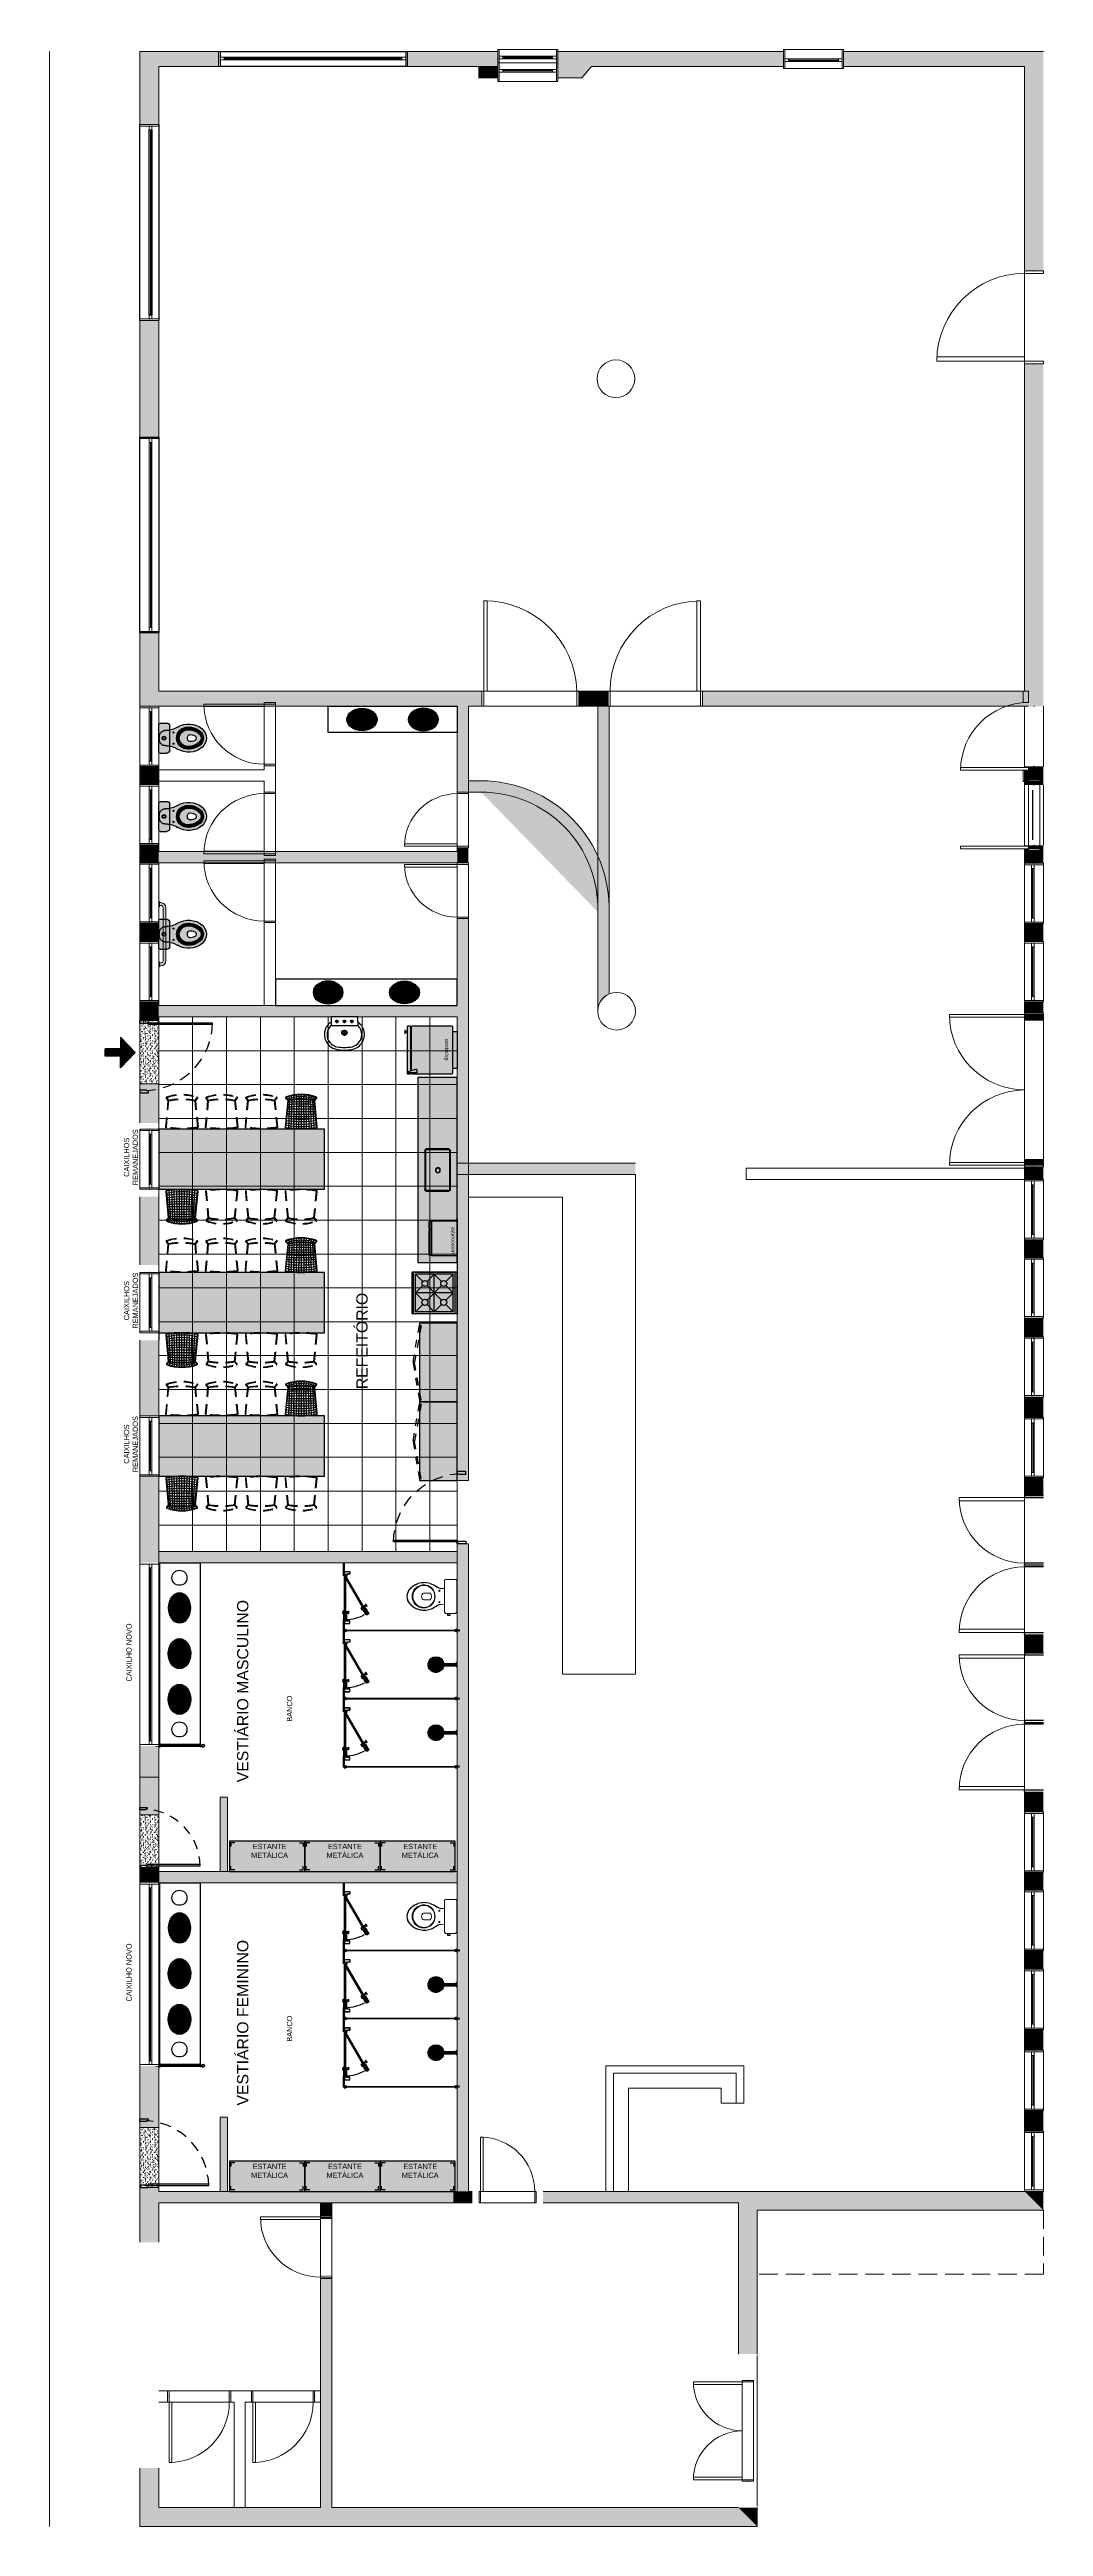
# Model space of a CAD drawing. Header units: metres. Extents: x 512 to 829, y -209 to 245.
# Drawn here: x 805.48 to 818.68, y -105.9 to -73 of the extents above; entities that cross this region are included whole.
import ezdxf

# ---------------------------------------------------------------- set-up
doc = ezdxf.new("R2010")
doc.units = ezdxf.units.M
doc.header["$LTSCALE"] = 0.508
doc.set_wipeout_variables(frame=1)
doc.header["$PDSIZE"] = -2
for name, pattern in [('DASHED', [0.75, 0.5, -0.25]), ('DASHED2', [0.375, 0.25, -0.125]), ('HIDDEN', [0.375, 0.25, -0.125]), ('HIDDEN2', [0.1875, 0.125, -0.0625]), ('STYLE_02', [0.694425, 0.48607, -0.208355]), ('XREF-ACC-PAV11-R00$0$CONTINU', [0])]:
    doc.linetypes.add(name, pattern=pattern)
doc.layers.get('0').update_dxf_attribs({"lineweight": 15})
for name, color, linetype in [('ALUMINIO', 3, 'Continuous'), ('AR-SIMBOLOGIAS', 9, 'Continuous'), ('ARQ-ACAB', 1, 'Continuous'), ('ARQ-BANCADA', 2, 'Continuous'), ('ARQ-COTA', 1, 'Continuous'), ('ARQ-DIV', 2, 'Continuous'), ('ARQ-LOUÇA', 1, 'Continuous'), ('BUCHA', 5, 'Continuous'), ('CAIXILHOS', 2, 'Continuous'), ('CD-427', 3, 'Continuous'), ('CI-COTAS', 160, 'Continuous'), ('DIMENSAO', 2, 'Continuous'), ('HATCH', 2, 'Continuous'), ('MB-ARQ-MOBILIÁRIO 02', 2, 'Continuous'), ('MB-ARQ-MOBILIÁRIO-CADEIRAS', 7, 'Continuous'), ('MB-ARQ-MOBILIÁRIO-EQUIPAMENTO', 21, 'Continuous'), ('MB-ARQ-MOBILIÁRIO-EQUIPAMENTO-HATCH', 253, 'Continuous'), ('MB-ARQ-MOBILIÁRIO-PROJEÇÃO', 1, 'HIDDEN2'), ('MB-ARQ-MOBILIÁRIO-TEXTO', 250, 'Continuous'), ('MB-ARQ-MOBILIÁRIO-TEXTO 1', 1, 'Continuous'), ('MB-ARQ-PORTA-PROJEÇÃO ABERTURA', 1, 'HIDDEN'), ('MB-ARQ-SANITÁRIO-HATCH', 255, 'Continuous'), ('MB-ARQ-SANITÁRIO-LOUÇA EXISTENTE', 21, 'Continuous'), ('MB-ARQ-SANITÁRIO-LOUÇA-PROVIDENCIAR', 21, 'Continuous'), ('MB-ARQ-SANITÁRIO-MOBILIÁRIO', 252, 'Continuous'), ('MB-ARQ-SANITÁRIO-PORTA', 2, 'Continuous'), ('PARAF-08', 3, 'Continuous'), ('Piso', 4, 'Continuous'), ('SUPORTE', 7, 'Continuous'), ('TS-10', 4, 'Continuous'), ('TURNO A', 20, 'Continuous')]:
    doc.layers.add(name, color=color, linetype=linetype)
for name, color, linetype, lineweight in [('ARQ-HATCH', 7, 'Continuous', 15), ('Construit', 150, 'Continuous', 0), ('CONTORNO', 7, 'Continuous', 15), ('Demolir', 10, 'HIDDEN', 15), ('Hachura', 251, 'Continuous', 0), ('None', 7, 'Continuous', 5), ('NV1-ARQ-MOB-CON', 251, 'Continuous', 0), ('NãoImprimir', 7, 'Continuous', 5), ('Peitoris', 2, 'Continuous', 5), ('SAN', 7, 'Continuous', 15), ('SANFINAL', 5, 'Continuous', 15), ('Telhado-Princ', 7, 'Continuous', 5), ('TEXTO', 7, 'Continuous', 15)]:
    doc.layers.add(name, color=color, linetype=linetype, lineweight=lineweight)
doc.layers.add('MB-ARQ-MOBILIÁRIO-BP BRANCO', color=7, linetype='Continuous', true_color=0xebece5)
doc.layers.add('MB-ARQ-MOBILIÁRIO-CADEIRAS-05', color=7, linetype='Continuous', true_color=0x273c7a)
doc.styles.add('Arial', font='arial.ttf')
doc.styles.add('MB', font='arial.ttf')
pattern_1 = [(127.5, (830.88072, 139.053484), (-0.048941324, -0.001600031), [0, -0.038608, 0, -0.04318, 0, -0.041275]), (97.5, (830.88072, 139.053484), (-0.07168251, 0.044952328), [0, -0.020828, 0, -0.034798, 0, -0.013335]), (57.5, (830.88072, 139.02224), (-0.0001437185, 0.079099237), [0, -0.0127, 0, -0.04572, 0, -0.05969]), (47.5, (830.88072, 139.02224), (-0.022292932, 0.076355645), [0, -0.00635, 0, -0.029972, 0, -0.03429])]

# ---------------------------------------------------------------- blocks, each defined once
blk = doc.blocks.new('Grupo-1375')
at = {"layer": 'None', "color": 7, "linetype": 'Continuous', "lineweight": 5}
for p, q in [((-0.42, 0.075), (-0.42, -0.075)), ((0.42, 0.075), (0.42, -0.075))]:
    blk.add_line(p, q, dxfattribs=at)
blk = doc.blocks.new('Grupo-1376')
at = {"color": 7, "linetype": 'Continuous', "lineweight": 5}
for points in [[(-0.42, 0.075), (-0.4, 0.075), (-0.4, -0.075), (-0.42, -0.075)], [(0.4, 0.075), (0.42, 0.075), (0.42, -0.075), (0.4, -0.075)]]:
    blk.add_wipeout(points, dxfattribs=at).dxf.layer = 'None'
at = {"layer": 'None', "color": 7, "linetype": 'Continuous', "lineweight": 5}
for points in [[(-0.42, 0.075), (-0.4, 0.075), (-0.4, -0.075), (-0.42, -0.075)], [(0.4, 0.075), (0.42, 0.075), (0.42, -0.075), (0.4, -0.075)]]:
    blk.add_lwpolyline(points, close=True, dxfattribs=at)
blk = doc.blocks.new('Grupo-1377')
at = {"layer": 'None', "color": 7}
blk.add_blockref('Grupo-1375', (0, 0), dxfattribs=at)
blk.add_blockref('Grupo-1376', (0, 0), dxfattribs=at)
at = {"layer": 'None', "color": 7, "linetype": 'Continuous', "lineweight": 5}
for p, q in [((-0.42, 0.075), (-0.4, 0.075)), ((-0.4, 0.075), (-0.4, -0.075)), ((0.42, 0.075), (0.4, 0.075)), ((0.4, 0.075), (0.4, -0.075)), ((-0.42, -0.075), (-0.4, -0.075)), ((0.42, -0.075), (0.4, -0.075))]:
    blk.add_line(p, q, dxfattribs=at)
blk = doc.blocks.new('Grupo-1378')
at = {"layer": 'None', "color": 7, "linetype": 'Continuous', "lineweight": 5}
blk.add_arc((-0.4, 0.075), 0.8, 0, 90, dxfattribs=at)
blk = doc.blocks.new('Grupo-1379')
at = {"color": 7, "linetype": 'Continuous', "lineweight": 5}
blk.add_wipeout([(-0.4, 0.075), (-0.4, 0.875), (-0.365, 0.875), (-0.365, 0.075)], dxfattribs=at).dxf.layer = 'None'
at = {"layer": 'None', "color": 7, "linetype": 'Continuous', "lineweight": 5}
blk.add_lwpolyline([(-0.4, 0.075), (-0.4, 0.875), (-0.365, 0.875), (-0.365, 0.075)], close=True, dxfattribs=at)
blk = doc.blocks.new('Grupo-1380')
at = {"layer": 'None', "color": 7}
blk.add_blockref('Grupo-1379', (0, 0), dxfattribs=at)
at = {"layer": 'None', "color": 7, "linetype": 'Continuous', "lineweight": 5}
for p, q in [((-0.4, 0.075), (-0.4, 0.875)), ((-0.4, 0.875), (-0.365, 0.875)), ((-0.365, 0.075), (-0.365, 0.875)), ((-0.4, 0.075), (-0.365, 0.075))]:
    blk.add_line(p, q, dxfattribs=at)
blk = doc.blocks.new('Grupo-1381')
at = {"layer": 'Peitoris', "color": 7}
blk.add_blockref('Grupo-1380', (0, 0), dxfattribs=at)
blk = doc.blocks.new('Grupo-1382')
at = {"layer": 'None', "color": 7, "linetype": 'Continuous', "lineweight": 5}
for p, q in [((0.42, 0.075), (-0.42, 0.075)), ((0.42, -0.075), (-0.42, -0.075))]:
    blk.add_line(p, q, dxfattribs=at)
blk = doc.blocks.new('Door (2D)-30')
at = {"layer": 'None', "color": 7}
blk.add_blockref('Grupo-1377', (0, 0), dxfattribs=at)
at = {"layer": 'NãoImprimir', "color": 7, "linetype": 'Continuous', "lineweight": 5}
for p in [(-0.42, 0), (0.42, 0)]:
    blk.add_point(p, dxfattribs=at)
at = {"layer": 'Peitoris', "color": 7}
blk.add_blockref('Grupo-1378', (0, 0), dxfattribs=at)
at = {"layer": 'None', "color": 7}
blk.add_blockref('Grupo-1381', (0, 0), dxfattribs=at)
at = {"layer": 'Telhado-Princ', "color": 7}
blk.add_blockref('Grupo-1382', (0, 0), dxfattribs=at)
blk = doc.blocks.new('Grupo-1383')
at = {"layer": 'None', "color": 7, "linetype": 'Continuous', "lineweight": 5}
for p, q in [((-0.42, 0.075), (-0.42, -0.075)), ((0.42, 0.075), (0.42, -0.075))]:
    blk.add_line(p, q, dxfattribs=at)
blk = doc.blocks.new('Grupo-1384')
at = {"color": 7, "linetype": 'Continuous', "lineweight": 5}
for points in [[(-0.42, 0.075), (-0.4, 0.075), (-0.4, -0.075), (-0.42, -0.075)], [(0.4, 0.075), (0.42, 0.075), (0.42, -0.075), (0.4, -0.075)]]:
    blk.add_wipeout(points, dxfattribs=at).dxf.layer = 'None'
at = {"layer": 'None', "color": 7, "linetype": 'Continuous', "lineweight": 5}
for points in [[(-0.42, 0.075), (-0.4, 0.075), (-0.4, -0.075), (-0.42, -0.075)], [(0.4, 0.075), (0.42, 0.075), (0.42, -0.075), (0.4, -0.075)]]:
    blk.add_lwpolyline(points, close=True, dxfattribs=at)
blk = doc.blocks.new('Grupo-1385')
at = {"layer": 'None', "color": 7}
blk.add_blockref('Grupo-1383', (0, 0), dxfattribs=at)
blk.add_blockref('Grupo-1384', (0, 0), dxfattribs=at)
at = {"layer": 'None', "color": 7, "linetype": 'Continuous', "lineweight": 5}
for p, q in [((-0.42, 0.075), (-0.4, 0.075)), ((-0.4, 0.075), (-0.4, -0.075)), ((0.42, 0.075), (0.4, 0.075)), ((0.4, 0.075), (0.4, -0.075)), ((-0.42, -0.075), (-0.4, -0.075)), ((0.42, -0.075), (0.4, -0.075))]:
    blk.add_line(p, q, dxfattribs=at)
blk = doc.blocks.new('Grupo-1386')
at = {"layer": 'None', "color": 7, "linetype": 'Continuous', "lineweight": 5}
blk.add_arc((-0.4, 0.075), 0.8, 0, 90, dxfattribs=at)
blk = doc.blocks.new('Grupo-1387')
at = {"color": 7, "linetype": 'Continuous', "lineweight": 5}
blk.add_wipeout([(-0.4, 0.075), (-0.4, 0.875), (-0.365, 0.875), (-0.365, 0.075)], dxfattribs=at).dxf.layer = 'None'
at = {"layer": 'None', "color": 7, "linetype": 'Continuous', "lineweight": 5}
blk.add_lwpolyline([(-0.4, 0.075), (-0.4, 0.875), (-0.365, 0.875), (-0.365, 0.075)], close=True, dxfattribs=at)
blk = doc.blocks.new('Grupo-1388')
at = {"layer": 'None', "color": 7}
blk.add_blockref('Grupo-1387', (0, 0), dxfattribs=at)
at = {"layer": 'None', "color": 7, "linetype": 'Continuous', "lineweight": 5}
for p, q in [((-0.4, 0.075), (-0.4, 0.875)), ((-0.4, 0.875), (-0.365, 0.875)), ((-0.365, 0.075), (-0.365, 0.875)), ((-0.4, 0.075), (-0.365, 0.075))]:
    blk.add_line(p, q, dxfattribs=at)
blk = doc.blocks.new('Grupo-1389')
at = {"layer": 'Peitoris', "color": 7}
blk.add_blockref('Grupo-1388', (0, 0), dxfattribs=at)
blk = doc.blocks.new('Grupo-1390')
at = {"layer": 'None', "color": 7, "linetype": 'Continuous', "lineweight": 5}
for p, q in [((0.42, 0.075), (-0.42, 0.075)), ((0.42, -0.075), (-0.42, -0.075))]:
    blk.add_line(p, q, dxfattribs=at)
blk = doc.blocks.new('Door (2D)-31')
at = {"layer": 'None', "color": 7}
blk.add_blockref('Grupo-1385', (0, 0), dxfattribs=at)
at = {"layer": 'NãoImprimir', "color": 7, "linetype": 'Continuous', "lineweight": 5}
for p in [(-0.42, 0), (0.42, 0)]:
    blk.add_point(p, dxfattribs=at)
at = {"layer": 'Peitoris', "color": 7}
blk.add_blockref('Grupo-1386', (0, 0), dxfattribs=at)
at = {"layer": 'None', "color": 7}
blk.add_blockref('Grupo-1389', (0, 0), dxfattribs=at)
at = {"layer": 'Telhado-Princ', "color": 7}
blk.add_blockref('Grupo-1390', (0, 0), dxfattribs=at)
blk = doc.blocks.new('Grupo-1391')
at = {"layer": 'None', "color": 7, "linetype": 'Continuous', "lineweight": 5}
for p, q in [((-0.42, 0.075), (-0.42, -0.075)), ((0.42, 0.075), (0.42, -0.075))]:
    blk.add_line(p, q, dxfattribs=at)
blk = doc.blocks.new('Grupo-1392')
at = {"color": 7, "linetype": 'Continuous', "lineweight": 5}
for points in [[(-0.42, 0.075), (-0.4, 0.075), (-0.4, -0.075), (-0.42, -0.075)], [(0.4, 0.075), (0.42, 0.075), (0.42, -0.075), (0.4, -0.075)]]:
    blk.add_wipeout(points, dxfattribs=at).dxf.layer = 'None'
at = {"layer": 'None', "color": 7, "linetype": 'Continuous', "lineweight": 5}
for points in [[(-0.42, 0.075), (-0.4, 0.075), (-0.4, -0.075), (-0.42, -0.075)], [(0.4, 0.075), (0.42, 0.075), (0.42, -0.075), (0.4, -0.075)]]:
    blk.add_lwpolyline(points, close=True, dxfattribs=at)
blk = doc.blocks.new('Grupo-1393')
at = {"layer": 'None', "color": 7}
blk.add_blockref('Grupo-1391', (0, 0), dxfattribs=at)
blk.add_blockref('Grupo-1392', (0, 0), dxfattribs=at)
at = {"layer": 'None', "color": 7, "linetype": 'Continuous', "lineweight": 5}
for p, q in [((-0.42, 0.075), (-0.4, 0.075)), ((-0.4, 0.075), (-0.4, -0.075)), ((0.42, 0.075), (0.4, 0.075)), ((0.4, 0.075), (0.4, -0.075)), ((-0.42, -0.075), (-0.4, -0.075)), ((0.42, -0.075), (0.4, -0.075))]:
    blk.add_line(p, q, dxfattribs=at)
blk = doc.blocks.new('Grupo-1394')
at = {"layer": 'None', "color": 7, "linetype": 'Continuous', "lineweight": 5}
blk.add_arc((-0.4, 0.075), 0.8, 0, 90, dxfattribs=at)
blk = doc.blocks.new('Grupo-1395')
at = {"color": 7, "linetype": 'Continuous', "lineweight": 5}
blk.add_wipeout([(-0.4, 0.075), (-0.4, 0.875), (-0.365, 0.875), (-0.365, 0.075)], dxfattribs=at).dxf.layer = 'None'
at = {"layer": 'None', "color": 7, "linetype": 'Continuous', "lineweight": 5}
blk.add_lwpolyline([(-0.4, 0.075), (-0.4, 0.875), (-0.365, 0.875), (-0.365, 0.075)], close=True, dxfattribs=at)
blk = doc.blocks.new('Grupo-1396')
at = {"layer": 'None', "color": 7}
blk.add_blockref('Grupo-1395', (0, 0), dxfattribs=at)
at = {"layer": 'None', "color": 7, "linetype": 'Continuous', "lineweight": 5}
for p, q in [((-0.4, 0.075), (-0.4, 0.875)), ((-0.4, 0.875), (-0.365, 0.875)), ((-0.365, 0.075), (-0.365, 0.875)), ((-0.4, 0.075), (-0.365, 0.075))]:
    blk.add_line(p, q, dxfattribs=at)
blk = doc.blocks.new('Grupo-1397')
at = {"layer": 'Peitoris', "color": 7}
blk.add_blockref('Grupo-1396', (0, 0), dxfattribs=at)
blk = doc.blocks.new('Grupo-1398')
at = {"layer": 'None', "color": 7, "linetype": 'Continuous', "lineweight": 5}
for p, q in [((0.42, 0.075), (-0.42, 0.075)), ((0.42, -0.075), (-0.42, -0.075))]:
    blk.add_line(p, q, dxfattribs=at)
blk = doc.blocks.new('Door (2D)-32')
at = {"layer": 'None', "color": 7}
blk.add_blockref('Grupo-1393', (0, 0), dxfattribs=at)
at = {"layer": 'NãoImprimir', "color": 7, "linetype": 'Continuous', "lineweight": 5}
for p in [(-0.42, 0), (0.42, 0)]:
    blk.add_point(p, dxfattribs=at)
at = {"layer": 'Peitoris', "color": 7}
blk.add_blockref('Grupo-1394', (0, 0), dxfattribs=at)
at = {"layer": 'None', "color": 7}
blk.add_blockref('Grupo-1397', (0, 0), dxfattribs=at)
at = {"layer": 'Telhado-Princ', "color": 7}
blk.add_blockref('Grupo-1398', (0, 0), dxfattribs=at)
blk = doc.blocks.new('Grupo-1407')
at = {"layer": 'None', "color": 7, "linetype": 'Continuous', "lineweight": 5}
for p, q in [((-0.42, 0.075), (-0.42, -0.075)), ((0.42, 0.075), (0.42, -0.075))]:
    blk.add_line(p, q, dxfattribs=at)
blk = doc.blocks.new('Grupo-1408')
at = {"color": 7, "linetype": 'Continuous', "lineweight": 5}
for points in [[(-0.42, 0.075), (-0.4, 0.075), (-0.4, -0.075), (-0.42, -0.075)], [(0.4, 0.075), (0.42, 0.075), (0.42, -0.075), (0.4, -0.075)]]:
    blk.add_wipeout(points, dxfattribs=at).dxf.layer = 'None'
at = {"layer": 'None', "color": 7, "linetype": 'Continuous', "lineweight": 5}
for points in [[(-0.42, 0.075), (-0.4, 0.075), (-0.4, -0.075), (-0.42, -0.075)], [(0.4, 0.075), (0.42, 0.075), (0.42, -0.075), (0.4, -0.075)]]:
    blk.add_lwpolyline(points, close=True, dxfattribs=at)
blk = doc.blocks.new('Grupo-1409')
at = {"layer": 'None', "color": 7}
blk.add_blockref('Grupo-1407', (0, 0), dxfattribs=at)
blk.add_blockref('Grupo-1408', (0, 0), dxfattribs=at)
at = {"layer": 'None', "color": 7, "linetype": 'Continuous', "lineweight": 5}
for p, q in [((-0.42, 0.075), (-0.4, 0.075)), ((-0.4, 0.075), (-0.4, -0.075)), ((0.42, 0.075), (0.4, 0.075)), ((0.4, 0.075), (0.4, -0.075)), ((-0.42, -0.075), (-0.4, -0.075)), ((0.42, -0.075), (0.4, -0.075))]:
    blk.add_line(p, q, dxfattribs=at)
blk = doc.blocks.new('Grupo-1410')
at = {"layer": 'None', "color": 7, "linetype": 'Continuous', "lineweight": 5}
blk.add_arc((-0.4, 0.075), 0.8, 0, 90, dxfattribs=at)
blk = doc.blocks.new('Grupo-1411')
at = {"color": 7, "linetype": 'Continuous', "lineweight": 5}
blk.add_wipeout([(-0.4, 0.075), (-0.4, 0.875), (-0.365, 0.875), (-0.365, 0.075)], dxfattribs=at).dxf.layer = 'None'
at = {"layer": 'None', "color": 7, "linetype": 'Continuous', "lineweight": 5}
blk.add_lwpolyline([(-0.4, 0.075), (-0.4, 0.875), (-0.365, 0.875), (-0.365, 0.075)], close=True, dxfattribs=at)
blk = doc.blocks.new('Grupo-1412')
at = {"layer": 'None', "color": 7}
blk.add_blockref('Grupo-1411', (0, 0), dxfattribs=at)
at = {"layer": 'None', "color": 7, "linetype": 'Continuous', "lineweight": 5}
for p, q in [((-0.4, 0.075), (-0.4, 0.875)), ((-0.4, 0.875), (-0.365, 0.875)), ((-0.365, 0.075), (-0.365, 0.875)), ((-0.4, 0.075), (-0.365, 0.075))]:
    blk.add_line(p, q, dxfattribs=at)
blk = doc.blocks.new('Grupo-1413')
at = {"layer": 'Peitoris', "color": 7}
blk.add_blockref('Grupo-1412', (0, 0), dxfattribs=at)
blk = doc.blocks.new('Grupo-1414')
at = {"layer": 'None', "color": 7, "linetype": 'Continuous', "lineweight": 5}
for p, q in [((0.42, 0.075), (-0.42, 0.075)), ((0.42, -0.075), (-0.42, -0.075))]:
    blk.add_line(p, q, dxfattribs=at)
blk = doc.blocks.new('Door (2D)-34')
at = {"layer": 'None', "color": 7}
blk.add_blockref('Grupo-1409', (0, 0), dxfattribs=at)
at = {"layer": 'NãoImprimir', "color": 7, "linetype": 'Continuous', "lineweight": 5}
for p in [(-0.42, 0), (0.42, 0)]:
    blk.add_point(p, dxfattribs=at)
at = {"layer": 'Peitoris', "color": 7}
blk.add_blockref('Grupo-1410', (0, 0), dxfattribs=at)
at = {"layer": 'None', "color": 7}
blk.add_blockref('Grupo-1413', (0, 0), dxfattribs=at)
at = {"layer": 'Telhado-Princ', "color": 7}
blk.add_blockref('Grupo-1414', (0, 0), dxfattribs=at)
blk = doc.blocks.new('Grupo-1415')
at = {"layer": 'None', "color": 7, "linetype": 'Continuous', "lineweight": 5}
for p, q in [((-0.42, 0.075), (-0.42, -0.075)), ((0.42, 0.075), (0.42, -0.075))]:
    blk.add_line(p, q, dxfattribs=at)
blk = doc.blocks.new('Grupo-1416')
at = {"color": 7, "linetype": 'Continuous', "lineweight": 5}
for points in [[(-0.42, 0.075), (-0.4, 0.075), (-0.4, -0.075), (-0.42, -0.075)], [(0.4, 0.075), (0.42, 0.075), (0.42, -0.075), (0.4, -0.075)]]:
    blk.add_wipeout(points, dxfattribs=at).dxf.layer = 'None'
at = {"layer": 'None', "color": 7, "linetype": 'Continuous', "lineweight": 5}
for points in [[(-0.42, 0.075), (-0.4, 0.075), (-0.4, -0.075), (-0.42, -0.075)], [(0.4, 0.075), (0.42, 0.075), (0.42, -0.075), (0.4, -0.075)]]:
    blk.add_lwpolyline(points, close=True, dxfattribs=at)
blk = doc.blocks.new('Grupo-1417')
at = {"layer": 'None', "color": 7}
blk.add_blockref('Grupo-1415', (0, 0), dxfattribs=at)
blk.add_blockref('Grupo-1416', (0, 0), dxfattribs=at)
at = {"layer": 'None', "color": 7, "linetype": 'Continuous', "lineweight": 5}
for p, q in [((-0.42, 0.075), (-0.4, 0.075)), ((-0.4, 0.075), (-0.4, -0.075)), ((0.42, 0.075), (0.4, 0.075)), ((0.4, 0.075), (0.4, -0.075)), ((-0.42, -0.075), (-0.4, -0.075)), ((0.42, -0.075), (0.4, -0.075))]:
    blk.add_line(p, q, dxfattribs=at)
blk = doc.blocks.new('Grupo-1418')
at = {"layer": 'None', "color": 7, "linetype": 'Continuous', "lineweight": 5}
blk.add_arc((-0.4, 0.075), 0.8, 0, 90, dxfattribs=at)
blk = doc.blocks.new('Grupo-1419')
at = {"color": 7, "linetype": 'Continuous', "lineweight": 5}
blk.add_wipeout([(-0.4, 0.075), (-0.4, 0.875), (-0.365, 0.875), (-0.365, 0.075)], dxfattribs=at).dxf.layer = 'None'
at = {"layer": 'None', "color": 7, "linetype": 'Continuous', "lineweight": 5}
blk.add_lwpolyline([(-0.4, 0.075), (-0.4, 0.875), (-0.365, 0.875), (-0.365, 0.075)], close=True, dxfattribs=at)
blk = doc.blocks.new('Grupo-1420')
at = {"layer": 'None', "color": 7}
blk.add_blockref('Grupo-1419', (0, 0), dxfattribs=at)
at = {"layer": 'None', "color": 7, "linetype": 'Continuous', "lineweight": 5}
for p, q in [((-0.4, 0.075), (-0.4, 0.875)), ((-0.4, 0.875), (-0.365, 0.875)), ((-0.365, 0.075), (-0.365, 0.875)), ((-0.4, 0.075), (-0.365, 0.075))]:
    blk.add_line(p, q, dxfattribs=at)
blk = doc.blocks.new('Grupo-1421')
at = {"layer": 'Peitoris', "color": 7}
blk.add_blockref('Grupo-1420', (0, 0), dxfattribs=at)
blk = doc.blocks.new('Grupo-1422')
at = {"layer": 'None', "color": 7, "linetype": 'Continuous', "lineweight": 5}
for p, q in [((0.42, 0.075), (-0.42, 0.075)), ((0.42, -0.075), (-0.42, -0.075))]:
    blk.add_line(p, q, dxfattribs=at)
blk = doc.blocks.new('Door (2D)-35')
at = {"layer": 'None', "color": 7}
blk.add_blockref('Grupo-1417', (0, 0), dxfattribs=at)
at = {"layer": 'NãoImprimir', "color": 7, "linetype": 'Continuous', "lineweight": 5}
for p in [(-0.42, 0), (0.42, 0)]:
    blk.add_point(p, dxfattribs=at)
at = {"layer": 'Peitoris', "color": 7}
blk.add_blockref('Grupo-1418', (0, 0), dxfattribs=at)
at = {"layer": 'None', "color": 7}
blk.add_blockref('Grupo-1421', (0, 0), dxfattribs=at)
at = {"layer": 'Telhado-Princ', "color": 7}
blk.add_blockref('Grupo-1422', (0, 0), dxfattribs=at)
blk = doc.blocks.new('Grupo-1424')
at = {"layer": 'None', "color": 7, "linetype": 'Continuous', "lineweight": 5}
for p, q in [((-0.42, 0.075), (-0.42, -0.075)), ((0.42, 0.075), (0.42, -0.075))]:
    blk.add_line(p, q, dxfattribs=at)
blk = doc.blocks.new('Grupo-1425')
at = {"color": 7, "linetype": 'Continuous', "lineweight": 5}
for points in [[(-0.42, 0.075), (-0.4, 0.075), (-0.4, -0.075), (-0.42, -0.075)], [(0.4, 0.075), (0.42, 0.075), (0.42, -0.075), (0.4, -0.075)]]:
    blk.add_wipeout(points, dxfattribs=at).dxf.layer = 'None'
at = {"layer": 'None', "color": 7, "linetype": 'Continuous', "lineweight": 5}
for points in [[(-0.42, 0.075), (-0.4, 0.075), (-0.4, -0.075), (-0.42, -0.075)], [(0.4, 0.075), (0.42, 0.075), (0.42, -0.075), (0.4, -0.075)]]:
    blk.add_lwpolyline(points, close=True, dxfattribs=at)
blk = doc.blocks.new('Grupo-1426')
at = {"layer": 'None', "color": 7}
blk.add_blockref('Grupo-1424', (0, 0), dxfattribs=at)
blk.add_blockref('Grupo-1425', (0, 0), dxfattribs=at)
at = {"layer": 'None', "color": 7, "linetype": 'Continuous', "lineweight": 5}
for p, q in [((-0.42, 0.075), (-0.4, 0.075)), ((-0.4, 0.075), (-0.4, -0.075)), ((0.42, 0.075), (0.4, 0.075)), ((0.4, 0.075), (0.4, -0.075)), ((-0.42, -0.075), (-0.4, -0.075)), ((0.42, -0.075), (0.4, -0.075))]:
    blk.add_line(p, q, dxfattribs=at)
blk = doc.blocks.new('Grupo-1427')
at = {"layer": 'None', "color": 7, "linetype": 'Continuous', "lineweight": 5}
blk.add_arc((-0.4, 0.075), 0.8, 0, 90, dxfattribs=at)
blk = doc.blocks.new('Grupo-1428')
at = {"color": 7, "linetype": 'Continuous', "lineweight": 5}
blk.add_wipeout([(-0.4, 0.075), (-0.4, 0.875), (-0.365, 0.875), (-0.365, 0.075)], dxfattribs=at).dxf.layer = 'None'
at = {"layer": 'None', "color": 7, "linetype": 'Continuous', "lineweight": 5}
blk.add_lwpolyline([(-0.4, 0.075), (-0.4, 0.875), (-0.365, 0.875), (-0.365, 0.075)], close=True, dxfattribs=at)
blk = doc.blocks.new('Grupo-1429')
at = {"layer": 'None', "color": 7}
blk.add_blockref('Grupo-1428', (0, 0), dxfattribs=at)
at = {"layer": 'None', "color": 7, "linetype": 'Continuous', "lineweight": 5}
for p, q in [((-0.4, 0.075), (-0.4, 0.875)), ((-0.4, 0.875), (-0.365, 0.875)), ((-0.365, 0.075), (-0.365, 0.875)), ((-0.4, 0.075), (-0.365, 0.075))]:
    blk.add_line(p, q, dxfattribs=at)
blk = doc.blocks.new('Grupo-1430')
at = {"layer": 'Peitoris', "color": 7}
blk.add_blockref('Grupo-1429', (0, 0), dxfattribs=at)
blk = doc.blocks.new('Grupo-1431')
at = {"layer": 'None', "color": 7, "linetype": 'Continuous', "lineweight": 5}
for p, q in [((0.42, 0.075), (-0.42, 0.075)), ((0.42, -0.075), (-0.42, -0.075))]:
    blk.add_line(p, q, dxfattribs=at)
blk = doc.blocks.new('Door (2D)-36')
at = {"layer": 'None', "color": 7}
blk.add_blockref('Grupo-1426', (0, 0), dxfattribs=at)
at = {"layer": 'NãoImprimir', "color": 7, "linetype": 'Continuous', "lineweight": 5}
for p in [(-0.42, 0), (0.42, 0)]:
    blk.add_point(p, dxfattribs=at)
at = {"layer": 'Peitoris', "color": 7}
blk.add_blockref('Grupo-1427', (0, 0), dxfattribs=at)
at = {"layer": 'None', "color": 7}
blk.add_blockref('Grupo-1430', (0, 0), dxfattribs=at)
at = {"layer": 'Telhado-Princ', "color": 7}
blk.add_blockref('Grupo-1431', (0, 0), dxfattribs=at)
blk = doc.blocks.new('Grupo-1348')
at = {"layer": 'None', "color": 2, "linetype": 'Continuous', "lineweight": 0}
for p, q in [((-0.67, 0.075), (-0.67, -0.075)), ((0.67, 0.075), (0.67, -0.075))]:
    blk.add_line(p, q, dxfattribs=at)
blk = doc.blocks.new('Grupo-1349')
at = {"color": 2, "linetype": 'Continuous', "lineweight": 0}
for points in [[(-0.67, 0.075), (-0.65, 0.075), (-0.65, -0.075), (-0.67, -0.075)], [(0.65, 0.075), (0.67, 0.075), (0.67, -0.075), (0.65, -0.075)]]:
    blk.add_wipeout(points, dxfattribs=at).dxf.layer = 'None'
at = {"layer": 'None', "color": 2, "linetype": 'Continuous', "lineweight": 0}
for points in [[(-0.67, 0.075), (-0.65, 0.075), (-0.65, -0.075), (-0.67, -0.075)], [(0.65, 0.075), (0.67, 0.075), (0.67, -0.075), (0.65, -0.075)]]:
    blk.add_lwpolyline(points, close=True, dxfattribs=at)
blk = doc.blocks.new('Grupo-1350')
at = {"layer": 'None', "color": 2}
blk.add_blockref('Grupo-1348', (0, 0), dxfattribs=at)
blk.add_blockref('Grupo-1349', (0, 0), dxfattribs=at)
at = {"layer": 'None', "color": 2, "linetype": 'Continuous', "lineweight": 0}
for p, q in [((-0.67, 0.075), (-0.65, 0.075)), ((-0.65, 0.075), (-0.65, -0.075)), ((0.67, 0.075), (0.65, 0.075)), ((0.65, 0.075), (0.65, -0.075)), ((-0.67, -0.075), (-0.65, -0.075)), ((0.67, -0.075), (0.65, -0.075))]:
    blk.add_line(p, q, dxfattribs=at)
blk = doc.blocks.new('Grupo-1351')
at = {"layer": 'None', "color": 2, "linetype": 'Continuous', "lineweight": 0}
blk.add_arc((-0.65, 0.075), 0.649, 0, 90, dxfattribs=at)
blk = doc.blocks.new('Grupo-1352')
at = {"color": 2, "linetype": 'Continuous', "lineweight": 0}
blk.add_wipeout([(-0.65, 0.075), (-0.65, 0.72375), (-0.615, 0.72375), (-0.615, 0.075)], dxfattribs=at).dxf.layer = 'None'
at = {"layer": 'None', "color": 2, "linetype": 'Continuous', "lineweight": 0}
blk.add_lwpolyline([(-0.65, 0.075), (-0.65, 0.72375), (-0.615, 0.72375), (-0.615, 0.075)], close=True, dxfattribs=at)
blk = doc.blocks.new('Grupo-1353')
at = {"layer": 'None', "color": 2}
blk.add_blockref('Grupo-1352', (0, 0), dxfattribs=at)
at = {"layer": 'None', "color": 2, "linetype": 'Continuous', "lineweight": 0}
for p, q in [((-0.65, 0.075), (-0.65, 0.72375)), ((-0.65, 0.72375), (-0.615, 0.72375)), ((-0.615, 0.075), (-0.615, 0.72375)), ((-0.65, 0.075), (-0.615, 0.075))]:
    blk.add_line(p, q, dxfattribs=at)
blk = doc.blocks.new('Grupo-1354')
at = {"layer": 'Peitoris', "color": 2}
blk.add_blockref('Grupo-1353', (0, 0), dxfattribs=at)
blk = doc.blocks.new('Grupo-1355')
at = {"layer": 'None', "color": 2, "linetype": 'Continuous', "lineweight": 0}
blk.add_arc((0.65, 0.075), 0.649, 90, 180, dxfattribs=at)
blk = doc.blocks.new('Grupo-1356')
at = {"color": 2, "linetype": 'Continuous', "lineweight": 0}
blk.add_wipeout([(0.65, 0.72375), (0.65, 0.075), (0.615, 0.075), (0.615, 0.72375)], dxfattribs=at).dxf.layer = 'None'
at = {"layer": 'None', "color": 2, "linetype": 'Continuous', "lineweight": 0}
blk.add_lwpolyline([(0.65, 0.72375), (0.65, 0.075), (0.615, 0.075), (0.615, 0.72375)], close=True, dxfattribs=at)
blk = doc.blocks.new('Grupo-1357')
at = {"layer": 'None', "color": 2}
blk.add_blockref('Grupo-1356', (0, 0), dxfattribs=at)
at = {"layer": 'None', "color": 2, "linetype": 'Continuous', "lineweight": 0}
for p, q in [((0.615, 0.72375), (0.615, 0.075)), ((0.65, 0.72375), (0.615, 0.72375)), ((0.65, 0.72375), (0.65, 0.075)), ((0.65, 0.075), (0.615, 0.075))]:
    blk.add_line(p, q, dxfattribs=at)
blk = doc.blocks.new('Grupo-1358')
at = {"layer": 'Peitoris', "color": 2}
blk.add_blockref('Grupo-1357', (0, 0), dxfattribs=at)
blk = doc.blocks.new('Grupo-1359')
at = {"layer": 'None', "color": 2, "linetype": 'Continuous', "lineweight": 0}
for p, q in [((0.67, 0.075), (-0.67, 0.075)), ((0.67, -0.075), (-0.67, -0.075))]:
    blk.add_line(p, q, dxfattribs=at)
blk = doc.blocks.new('Door (2D)-37')
at = {"layer": 'None', "color": 2}
blk.add_blockref('Grupo-1350', (0, 0), dxfattribs=at)
at = {"layer": 'NãoImprimir', "color": 2, "linetype": 'Continuous', "lineweight": 0}
for p in [(-0.67, 0), (0.67, 0)]:
    blk.add_point(p, dxfattribs=at)
at = {"layer": 'Peitoris', "color": 2}
for name in ['Grupo-1351', 'Grupo-1355']:
    blk.add_blockref(name, (0, 0), dxfattribs=at)
at = {"layer": 'None', "color": 2}
for name in ['Grupo-1354', 'Grupo-1358']:
    blk.add_blockref(name, (0, 0), dxfattribs=at)
at = {"color": 7, "linetype": 'Continuous', "lineweight": 0}
blk.add_wipeout([(-0.02625, 0.0375), (-0.02625, 0.04), (-0.00125, 0.04), (-0.00125, 0.075), (0.00125, 0.075), (0.00125, 0.04), (0.02625, 0.04), (0.02625, 0.0375)], dxfattribs=at).dxf.layer = 'None'
at = {"layer": 'Telhado-Princ', "color": 2}
blk.add_blockref('Grupo-1359', (0, 0), dxfattribs=at)
blk = doc.blocks.new('Grupo-1547')
at = {"layer": 'NV1-ARQ-MOB-CON', "color": 7, "linetype": 'Continuous', "lineweight": 5}
for p, q in [((-0.38, 0.075), (-0.38, -0.075)), ((0.38, 0.075), (0.38, -0.075))]:
    blk.add_line(p, q, dxfattribs=at)
blk = doc.blocks.new('Grupo-1548')
at = {"layer": 'NV1-ARQ-MOB-CON', "color": 7, "linetype": 'Continuous', "lineweight": 5}
for points in [[(-0.38, 0.075), (-0.36, 0.075), (-0.36, -0.075), (-0.38, -0.075)], [(0.36, 0.075), (0.38, 0.075), (0.38, -0.075), (0.36, -0.075)]]:
    blk.add_lwpolyline(points, close=True, dxfattribs=at)
blk = doc.blocks.new('Grupo-1549')
at = {"layer": 'NV1-ARQ-MOB-CON', "color": 7, "linetype": 'Continuous', "lineweight": 5}
for p, q in [((-0.38, 0.075), (-0.36, 0.075)), ((-0.36, 0.075), (-0.36, -0.075)), ((0.38, 0.075), (0.36, 0.075)), ((0.36, 0.075), (0.36, -0.075)), ((-0.38, -0.075), (-0.36, -0.075)), ((0.38, -0.075), (0.36, -0.075))]:
    blk.add_line(p, q, dxfattribs=at)
at = {"layer": 'NV1-ARQ-MOB-CON', "color": 7}
for name in ['Grupo-1547', 'Grupo-1548']:
    blk.add_blockref(name, (0, 0), dxfattribs=at)
blk = doc.blocks.new('Grupo-1550')
at = {"layer": 'NV1-ARQ-MOB-CON', "color": 7, "linetype": 'Continuous', "lineweight": 5}
blk.add_arc((-0.36, 0.075), 0.72, 0, 90, dxfattribs=at)
blk = doc.blocks.new('Grupo-1551')
at = {"layer": 'NV1-ARQ-MOB-CON', "color": 7, "linetype": 'Continuous', "lineweight": 5}
blk.add_lwpolyline([(-0.36, 0.075), (-0.36, 0.795), (-0.325, 0.795), (-0.325, 0.075)], close=True, dxfattribs=at)
blk = doc.blocks.new('Grupo-1552')
at = {"layer": 'NV1-ARQ-MOB-CON', "color": 7, "linetype": 'Continuous', "lineweight": 5}
for p, q in [((-0.36, 0.075), (-0.36, 0.795)), ((-0.36, 0.795), (-0.325, 0.795)), ((-0.325, 0.075), (-0.325, 0.795)), ((-0.36, 0.075), (-0.325, 0.075))]:
    blk.add_line(p, q, dxfattribs=at)
at = {"layer": 'NV1-ARQ-MOB-CON', "color": 7}
blk.add_blockref('Grupo-1551', (0, 0), dxfattribs=at)
blk = doc.blocks.new('Grupo-1553')
at = {"layer": 'Peitoris', "color": 7}
blk.add_blockref('Grupo-1552', (0, 0), dxfattribs=at)
blk = doc.blocks.new('Grupo-1554')
at = {"layer": 'NV1-ARQ-MOB-CON', "color": 7, "linetype": 'Continuous', "lineweight": 5}
for p, q in [((0.38, 0.075), (-0.38, 0.075)), ((0.38, -0.075), (-0.38, -0.075))]:
    blk.add_line(p, q, dxfattribs=at)
blk = doc.blocks.new('Door (2D)-38')
at = {"layer": 'NãoImprimir', "color": 7, "linetype": 'Continuous', "lineweight": 5}
for p in [(-0.38, 0), (0.38, 0)]:
    blk.add_point(p, dxfattribs=at)
at = {"layer": 'NV1-ARQ-MOB-CON', "color": 7}
for name in ['Grupo-1553', 'Grupo-1549']:
    blk.add_blockref(name, (0, 0), dxfattribs=at)
at = {"layer": 'Peitoris', "color": 7}
blk.add_blockref('Grupo-1550', (0, 0), dxfattribs=at)
at = {"layer": 'Telhado-Princ', "color": 7}
blk.add_blockref('Grupo-1554', (0, 0), dxfattribs=at)
blk = doc.blocks.new('Grupo-1456')
at = {"layer": 'None', "color": 7, "linetype": 'Continuous', "lineweight": 5}
for p, q in [((-0.37, 0.075), (-0.37, -0.075)), ((0.37, 0.075), (0.37, -0.075))]:
    blk.add_line(p, q, dxfattribs=at)
blk = doc.blocks.new('Grupo-1457')
at = {"color": 7, "linetype": 'Continuous', "lineweight": 5}
for points in [[(-0.37, 0.075), (-0.35, 0.075), (-0.35, -0.075), (-0.37, -0.075)], [(0.35, 0.075), (0.37, 0.075), (0.37, -0.075), (0.35, -0.075)]]:
    blk.add_wipeout(points, dxfattribs=at).dxf.layer = 'None'
at = {"layer": 'None', "color": 7, "linetype": 'Continuous', "lineweight": 5}
for points in [[(-0.37, 0.075), (-0.35, 0.075), (-0.35, -0.075), (-0.37, -0.075)], [(0.35, 0.075), (0.37, 0.075), (0.37, -0.075), (0.35, -0.075)]]:
    blk.add_lwpolyline(points, close=True, dxfattribs=at)
blk = doc.blocks.new('Grupo-1458')
at = {"layer": 'None', "color": 7}
blk.add_blockref('Grupo-1456', (0, 0), dxfattribs=at)
blk.add_blockref('Grupo-1457', (0, 0), dxfattribs=at)
at = {"layer": 'None', "color": 7, "linetype": 'Continuous', "lineweight": 5}
for p, q in [((-0.37, 0.075), (-0.35, 0.075)), ((-0.35, 0.075), (-0.35, -0.075)), ((0.37, 0.075), (0.35, 0.075)), ((0.35, 0.075), (0.35, -0.075)), ((-0.37, -0.075), (-0.35, -0.075)), ((0.37, -0.075), (0.35, -0.075))]:
    blk.add_line(p, q, dxfattribs=at)
blk = doc.blocks.new('Grupo-1459')
at = {"layer": 'None', "color": 7, "linetype": 'Continuous', "lineweight": 5}
blk.add_arc((-0.35, 0.075), 0.7, 0, 90, dxfattribs=at)
blk = doc.blocks.new('Grupo-1460')
at = {"color": 7, "linetype": 'Continuous', "lineweight": 5}
blk.add_wipeout([(-0.35, 0.075), (-0.35, 0.775), (-0.315, 0.775), (-0.315, 0.075)], dxfattribs=at).dxf.layer = 'None'
at = {"layer": 'None', "color": 7, "linetype": 'Continuous', "lineweight": 5}
blk.add_lwpolyline([(-0.35, 0.075), (-0.35, 0.775), (-0.315, 0.775), (-0.315, 0.075)], close=True, dxfattribs=at)
blk = doc.blocks.new('Grupo-1461')
at = {"layer": 'None', "color": 7}
blk.add_blockref('Grupo-1460', (0, 0), dxfattribs=at)
at = {"layer": 'None', "color": 7, "linetype": 'Continuous', "lineweight": 5}
for p, q in [((-0.35, 0.075), (-0.35, 0.775)), ((-0.35, 0.775), (-0.315, 0.775)), ((-0.315, 0.075), (-0.315, 0.775)), ((-0.35, 0.075), (-0.315, 0.075))]:
    blk.add_line(p, q, dxfattribs=at)
blk = doc.blocks.new('Grupo-1462')
at = {"layer": 'Peitoris', "color": 7}
blk.add_blockref('Grupo-1461', (0, 0), dxfattribs=at)
blk = doc.blocks.new('Grupo-1463')
at = {"layer": 'None', "color": 7, "linetype": 'Continuous', "lineweight": 5}
for p, q in [((0.37, 0.075), (-0.37, 0.075)), ((0.37, -0.075), (-0.37, -0.075))]:
    blk.add_line(p, q, dxfattribs=at)
blk = doc.blocks.new('Door (2D)-40')
at = {"layer": 'None', "color": 7}
blk.add_blockref('Grupo-1458', (0, 0), dxfattribs=at)
at = {"layer": 'NãoImprimir', "color": 7, "linetype": 'Continuous', "lineweight": 5}
for p in [(-0.37, 0), (0.37, 0)]:
    blk.add_point(p, dxfattribs=at)
at = {"layer": 'Peitoris', "color": 7}
blk.add_blockref('Grupo-1459', (0, 0), dxfattribs=at)
at = {"layer": 'None', "color": 7}
blk.add_blockref('Grupo-1462', (0, 0), dxfattribs=at)
at = {"layer": 'Telhado-Princ', "color": 7}
blk.add_blockref('Grupo-1463', (0, 0), dxfattribs=at)
blk = doc.blocks.new('Grupo-1169')
at = {"layer": 'CONTORNO', "color": 7, "linetype": 'Continuous', "lineweight": 5}
blk.add_lwpolyline([(-0.45, 0.075), (-0.45, 0.975), (-0.415, 0.975), (-0.415, 0.075)], close=True, dxfattribs=at)
blk = doc.blocks.new('Grupo-1170')
at = {"layer": 'CONTORNO', "color": 7, "linetype": 'Continuous', "lineweight": 5}
for p, q in [((-0.45, 0.075), (-0.45, 0.975)), ((-0.45, 0.975), (-0.415, 0.975)), ((-0.415, 0.075), (-0.415, 0.975)), ((-0.45, 0.075), (-0.415, 0.075))]:
    blk.add_line(p, q, dxfattribs=at)
at = {"layer": 'CONTORNO', "color": 7}
blk.add_blockref('Grupo-1169', (0, 0), dxfattribs=at)
blk = doc.blocks.new('Grupo-1171')
at = {"layer": 'Peitoris', "color": 7}
blk.add_blockref('Grupo-1170', (0, 0), dxfattribs=at)
blk = doc.blocks.new('Grupo-1172')
at = {"layer": 'CONTORNO', "color": 7, "linetype": 'Continuous', "lineweight": 9}
for p, q in [((-0.45, 0.075), (-0.6, 0.075)), ((0.45, 0.075), (0.6, 0.075))]:
    blk.add_line(p, q, dxfattribs=at)
blk = doc.blocks.new('Grupo-1173')
at = {"layer": 'CONTORNO', "color": 7, "linetype": 'Continuous', "lineweight": 5}
for points in [[(-0.6, 0.145), (-0.45, 0.145), (-0.45, 0.075), (-0.6, 0.075)], [(0.45, 0.145), (0.6, 0.145), (0.6, 0.075), (0.45, 0.075)]]:
    blk.add_lwpolyline(points, close=True, dxfattribs=at)
blk = doc.blocks.new('Grupo-1174')
at = {"layer": 'CONTORNO', "color": 7, "linetype": 'Continuous', "lineweight": 5}
for p, q in [((-0.45, 0.145), (-0.6, 0.145)), ((-0.6, 0.145), (-0.6, 0.075)), ((-0.45, 0.145), (-0.45, 0.075)), ((0.45, 0.145), (0.6, 0.145)), ((0.45, 0.145), (0.45, 0.075)), ((0.6, 0.145), (0.6, 0.075))]:
    blk.add_line(p, q, dxfattribs=at)
at = {"layer": 'CONTORNO', "color": 7}
for name in ['Grupo-1173', 'Grupo-1172']:
    blk.add_blockref(name, (0, 0), dxfattribs=at)
blk = doc.blocks.new('Grupo-1176')
at = {"layer": 'TEXTO', "color": 7, "linetype": 'Continuous', "lineweight": 5}
blk.add_arc((-0.45, 0.075), 0.9, 0, 90, dxfattribs=at)
blk = doc.blocks.new('Grupo-1177')
at = {"color": 7, "linetype": 'Continuous', "lineweight": 5}
blk.add_wipeout([(-0.45, 0.075), (-0.45, 0.975), (-0.415, 0.975), (-0.415, 0.075)], dxfattribs=at).dxf.layer = 'TEXTO'
at = {"layer": 'TEXTO', "color": 7, "linetype": 'Continuous', "lineweight": 5}
blk.add_lwpolyline([(-0.45, 0.075), (-0.45, 0.975), (-0.415, 0.975), (-0.415, 0.075)], close=True, dxfattribs=at)
blk = doc.blocks.new('Window (2D)-120')
at = {"color": 7, "linetype": 'Continuous', "lineweight": 5}
blk.add_wipeout([(-0.4, 0.125), (0.4, 0.125), (0.4, -0.125), (-0.4, -0.125)], dxfattribs=at).dxf.layer = 'None'
at = {"layer": 'None', "color": 7, "linetype": 'Continuous', "lineweight": 5}
for p, q in [((-0.4, 0.125), (0.4, 0.125)), ((-0.4, -0.125), (0.4, -0.125))]:
    blk.add_line(p, q, dxfattribs=at)
at = {"layer": 'NãoImprimir', "linetype": 'Continuous'}
for p in [(-0.4, 0), (0.4, 0)]:
    blk.add_point(p, dxfattribs=at)
at = {"layer": 'None', "color": 7}
blk.add_blockref('Grupo-1171', (0, 0), dxfattribs=at)
at = {"layer": 'Peitoris'}
for name in ['Grupo-1176', 'Grupo-1174']:
    blk.add_blockref(name, (0, 0), dxfattribs=at)
at = {"layer": 'Telhado-Princ'}
blk.add_blockref('Grupo-1177', (0, 0), dxfattribs=at)
blk = doc.blocks.new('Grupo-1178')
at = {"layer": 'TEXTO', "color": 7}
blk.add_blockref('Grupo-1177', (0, 0), dxfattribs=at)
at = {"layer": 'TEXTO', "color": 7, "linetype": 'Continuous', "lineweight": 5}
for p, q in [((-0.45, 0.075), (-0.45, 0.975)), ((-0.45, 0.975), (-0.415, 0.975)), ((-0.415, 0.075), (-0.415, 0.975)), ((-0.45, 0.075), (-0.415, 0.075))]:
    blk.add_line(p, q, dxfattribs=at)
blk = doc.blocks.new('Grupo-1179')
at = {"layer": 'Peitoris', "color": 7}
blk.add_blockref('Grupo-1178', (0, 0), dxfattribs=at)
blk = doc.blocks.new('Grupo-1180')
at = {"layer": 'TEXTO', "color": 7, "linetype": 'Continuous', "lineweight": 9}
for p, q in [((-0.47, 0.075), (-0.47, -0.075)), ((0.47, 0.075), (0.47, -0.075))]:
    blk.add_line(p, q, dxfattribs=at)
blk = doc.blocks.new('Grupo-1181')
at = {"color": 7, "linetype": 'Continuous', "lineweight": 5}
for points in [[(-0.47, 0.075), (-0.45, 0.075), (-0.45, -0.075), (-0.47, -0.075)], [(0.45, 0.075), (0.47, 0.075), (0.47, -0.075), (0.45, -0.075)]]:
    blk.add_wipeout(points, dxfattribs=at).dxf.layer = 'TEXTO'
at = {"layer": 'TEXTO', "color": 7, "linetype": 'Continuous', "lineweight": 5}
for points in [[(-0.47, 0.075), (-0.45, 0.075), (-0.45, -0.075), (-0.47, -0.075)], [(0.45, 0.075), (0.47, 0.075), (0.47, -0.075), (0.45, -0.075)]]:
    blk.add_lwpolyline(points, close=True, dxfattribs=at)
blk = doc.blocks.new('Grupo-1182')
at = {"layer": 'TEXTO', "color": 7}
blk.add_blockref('Grupo-1180', (0, 0), dxfattribs=at)
blk.add_blockref('Grupo-1181', (0, 0), dxfattribs=at)
at = {"layer": 'TEXTO', "color": 7, "linetype": 'Continuous', "lineweight": 5}
for p, q in [((-0.47, 0.075), (-0.45, 0.075)), ((-0.45, 0.075), (-0.45, -0.075)), ((0.47, 0.075), (0.45, 0.075)), ((0.45, 0.075), (0.45, -0.075)), ((-0.47, -0.075), (-0.45, -0.075)), ((0.47, -0.075), (0.45, -0.075))]:
    blk.add_line(p, q, dxfattribs=at)
blk = doc.blocks.new('Grupo-1183')
at = {"layer": 'TEXTO', "color": 7, "linetype": 'Continuous', "lineweight": 9}
for p, q in [((0.47, 0.075), (-0.47, 0.075)), ((0.47, -0.075), (-0.47, -0.075))]:
    blk.add_line(p, q, dxfattribs=at)
blk = doc.blocks.new('Grupo-1184')
at = {"layer": 'None', "color": 7, "linetype": 'Continuous', "lineweight": 25}
for p, q in [((-0.33, 0.018), (0.33, 0.018)), ((-0.33, 0.017), (0.33, 0.017))]:
    blk.add_line(p, q, dxfattribs=at)
at = {"layer": 'None', "color": 7}
blk.add_blockref('Grupo-1183', (0, 0), dxfattribs=at)
blk = doc.blocks.new('Grupo-1185')
at = {"layer": 'None', "color": 7, "linetype": 'Continuous', "lineweight": 20}
for p, q in [((0.4, 0.125), (-0.4, 0.125)), ((0.4, -0.125), (-0.4, -0.125))]:
    blk.add_line(p, q, dxfattribs=at)
blk = doc.blocks.new('Window (2D)-121')
at = {"color": 7, "linetype": 'Continuous', "lineweight": 5}
blk.add_wipeout([(-0.4, 0.125), (0.4, 0.125), (0.4, -0.125), (-0.4, -0.125)], dxfattribs=at).dxf.layer = 'None'
at = {"layer": 'None', "color": 7, "linetype": 'Continuous', "lineweight": 5}
blk.add_line((-0.4, -0.125), (0.4, -0.125), dxfattribs=at)
at = {"layer": 'NãoImprimir', "linetype": 'Continuous'}
blk.add_point((0.4, 0), dxfattribs=at)
at = {"layer": 'None', "color": 7}
blk.add_blockref('Grupo-1179', (0, 0), dxfattribs=at)
at = {"layer": 'None', "color": 7, "linetype": 'Continuous', "lineweight": 5}
blk.add_line((-0.4, 0.125), (0.4, 0.125), dxfattribs=at)
at = {"layer": 'NãoImprimir', "linetype": 'Continuous'}
blk.add_point((-0.4, 0), dxfattribs=at)
at = {"layer": 'Peitoris'}
blk.add_blockref('Grupo-1182', (0, 0), dxfattribs=at)
blk.add_blockref('Grupo-1184', (0, 0), dxfattribs=at)
at = {"layer": 'Telhado-Princ'}
blk.add_blockref('Grupo-1185', (0, 0), dxfattribs=at)
blk = doc.blocks.new('Grupo-1186')
at = {"color": 7, "linetype": 'Continuous', "lineweight": 5}
for points in [[(-0.4, 0.125), (-0.38095, 0.125), (-0.38095, -0.125), (-0.4, -0.125)], [(0.38095, 0.125), (0.4, 0.125), (0.4, -0.125), (0.38095, -0.125)]]:
    blk.add_wipeout(points, dxfattribs=at).dxf.layer = 'None'
at = {"layer": 'None', "color": 7, "linetype": 'Continuous', "lineweight": 5}
for points in [[(-0.4, 0.125), (-0.38095, 0.125), (-0.38095, -0.125), (-0.4, -0.125)], [(0.38095, 0.125), (0.4, 0.125), (0.4, -0.125), (0.38095, -0.125)]]:
    blk.add_lwpolyline(points, close=True, dxfattribs=at)
blk = doc.blocks.new('Grupo-1187')
at = {"layer": 'None', "color": 7}
blk.add_blockref('Grupo-1186', (0, 0), dxfattribs=at)
at = {"layer": 'None', "color": 7, "linetype": 'Continuous', "lineweight": 5}
for p, q in [((-0.4, 0.125), (-0.38095, 0.125)), ((-0.38095, 0.125), (-0.38095, -0.125)), ((0.4, 0.125), (0.38095, 0.125)), ((0.38095, 0.125), (0.38095, -0.125)), ((-0.4, -0.125), (-0.38095, -0.125)), ((0.4, -0.125), (0.38095, -0.125))]:
    blk.add_line(p, q, dxfattribs=at)
blk = doc.blocks.new('Grupo-1188')
at = {"layer": 'None', "color": 7, "linetype": 'Continuous', "lineweight": 5}
for p, q in [((-0.38095, 0.034925), (-0.38095, 0)), ((0.38095, 0.034925), (0.38095, 0))]:
    blk.add_line(p, q, dxfattribs=at)
blk = doc.blocks.new('Grupo-1189')
at = {"color": 7, "linetype": 'Continuous', "lineweight": 5}
for points in [[(-0.38095, 0.034925), (-0.33015, 0.034925), (-0.33015, 0), (-0.38095, 0)], [(0.33015, 0.034925), (0.38095, 0.034925), (0.38095, 0), (0.33015, 0)]]:
    blk.add_wipeout(points, dxfattribs=at).dxf.layer = 'None'
at = {"layer": 'None', "color": 7, "linetype": 'Continuous', "lineweight": 5}
for points in [[(-0.38095, 0.034925), (-0.33015, 0.034925), (-0.33015, 0), (-0.38095, 0)], [(0.33015, 0.034925), (0.38095, 0.034925), (0.38095, 0), (0.33015, 0)]]:
    blk.add_lwpolyline(points, close=True, dxfattribs=at)
blk = doc.blocks.new('Grupo-1190')
at = {"layer": 'None', "color": 7}
blk.add_blockref('Grupo-1188', (0, 0), dxfattribs=at)
at = {"color": 7, "linetype": 'Continuous', "lineweight": 5}
blk.add_wipeout([(-0.33015, 0.034925), (0.33015, 0.034925), (0.33015, 0), (-0.33015, 0)], dxfattribs=at).dxf.layer = 'None'
at = {"layer": 'None', "color": 7, "linetype": 'Continuous', "lineweight": 5}
blk.add_lwpolyline([(-0.33015, 0.034925), (0.33015, 0.034925), (0.33015, 0), (-0.33015, 0)], close=True, dxfattribs=at)
at = {"layer": 'None', "color": 7}
blk.add_blockref('Grupo-1189', (0, 0), dxfattribs=at)
at = {"layer": 'None', "color": 7, "linetype": 'Continuous', "lineweight": 5}
for p, q in [((-0.38095, 0.034925), (-0.33015, 0.034925)), ((-0.38095, 0), (-0.33015, 0)), ((-0.33015, 0.034925), (-0.33015, 0)), ((0.38095, 0.034925), (0.33015, 0.034925)), ((0.33015, 0.034925), (0.33015, 0)), ((0.38095, 0), (0.33015, 0))]:
    blk.add_line(p, q, dxfattribs=at)
blk = doc.blocks.new('Grupo-1191')
at = {"color": 7, "linetype": 'Continuous', "lineweight": 9}
blk.add_wipeout([(-0.33, 0.018), (0.33, 0.018), (0.33, 0.017), (-0.33, 0.017)], dxfattribs=at).dxf.layer = 'None'
blk = doc.blocks.new('Grupo-1192')
at = {"layer": 'None', "color": 7}
blk.add_blockref('Grupo-1191', (0, 0), dxfattribs=at)
at = {"layer": 'None', "color": 7, "linetype": 'Continuous', "lineweight": 25}
for p, q in [((-0.33, 0.018), (0.33, 0.018)), ((-0.33, 0.017), (0.33, 0.017))]:
    blk.add_line(p, q, dxfattribs=at)
blk = doc.blocks.new('Grupo-1193')
at = {"layer": 'None', "color": 7, "linetype": 'Continuous', "lineweight": 20}
for p, q in [((0.4, 0.125), (-0.4, 0.125)), ((0.4, -0.125), (-0.4, -0.125))]:
    blk.add_line(p, q, dxfattribs=at)
blk = doc.blocks.new('Window (2D)-122')
at = {"color": 7, "linetype": 'Continuous', "lineweight": 5}
blk.add_wipeout([(-0.4, 0.125), (0.4, 0.125), (0.4, -0.125), (-0.4, -0.125)], dxfattribs=at).dxf.layer = 'None'
at = {"layer": 'None', "color": 7}
blk.add_blockref('Grupo-1187', (0, 0), dxfattribs=at)
at = {"layer": 'None', "color": 7, "linetype": 'Continuous', "lineweight": 5}
for p, q in [((-0.4, 0.125), (0.4, 0.125)), ((-0.4, -0.125), (0.4, -0.125))]:
    blk.add_line(p, q, dxfattribs=at)
at = {"layer": 'NãoImprimir', "linetype": 'Continuous'}
for p in [(-0.4, 0), (0.4, 0)]:
    blk.add_point(p, dxfattribs=at)
at = {"layer": 'Peitoris'}
blk.add_blockref('Grupo-1190', (0, 0), dxfattribs=at)
blk.add_blockref('Grupo-1192', (0, 0), dxfattribs=at)
at = {"layer": 'Telhado-Princ'}
blk.add_blockref('Grupo-1193', (0, 0), dxfattribs=at)
blk = doc.blocks.new('Grupo-1194')
at = {"color": 7, "linetype": 'Continuous', "lineweight": 5}
for points in [[(-0.4, 0.125), (-0.38095, 0.125), (-0.38095, -0.125), (-0.4, -0.125)], [(0.38095, 0.125), (0.4, 0.125), (0.4, -0.125), (0.38095, -0.125)]]:
    blk.add_wipeout(points, dxfattribs=at).dxf.layer = 'None'
at = {"layer": 'None', "color": 7, "linetype": 'Continuous', "lineweight": 5}
for points in [[(-0.4, 0.125), (-0.38095, 0.125), (-0.38095, -0.125), (-0.4, -0.125)], [(0.38095, 0.125), (0.4, 0.125), (0.4, -0.125), (0.38095, -0.125)]]:
    blk.add_lwpolyline(points, close=True, dxfattribs=at)
blk = doc.blocks.new('Grupo-1195')
at = {"layer": 'None', "color": 7}
blk.add_blockref('Grupo-1194', (0, 0), dxfattribs=at)
at = {"layer": 'None', "color": 7, "linetype": 'Continuous', "lineweight": 5}
for p, q in [((-0.4, 0.125), (-0.38095, 0.125)), ((-0.38095, 0.125), (-0.38095, -0.125)), ((0.4, 0.125), (0.38095, 0.125)), ((0.38095, 0.125), (0.38095, -0.125)), ((-0.4, -0.125), (-0.38095, -0.125)), ((0.4, -0.125), (0.38095, -0.125))]:
    blk.add_line(p, q, dxfattribs=at)
blk = doc.blocks.new('Grupo-1196')
at = {"layer": 'None', "color": 7, "linetype": 'Continuous', "lineweight": 5}
for p, q in [((-0.38095, 0.034925), (-0.38095, 0)), ((0.38095, 0.034925), (0.38095, 0))]:
    blk.add_line(p, q, dxfattribs=at)
blk = doc.blocks.new('Grupo-1197')
at = {"color": 7, "linetype": 'Continuous', "lineweight": 5}
for points in [[(-0.38095, 0.034925), (-0.33015, 0.034925), (-0.33015, 0), (-0.38095, 0)], [(0.33015, 0.034925), (0.38095, 0.034925), (0.38095, 0), (0.33015, 0)]]:
    blk.add_wipeout(points, dxfattribs=at).dxf.layer = 'None'
at = {"layer": 'None', "color": 7, "linetype": 'Continuous', "lineweight": 5}
for points in [[(-0.38095, 0.034925), (-0.33015, 0.034925), (-0.33015, 0), (-0.38095, 0)], [(0.33015, 0.034925), (0.38095, 0.034925), (0.38095, 0), (0.33015, 0)]]:
    blk.add_lwpolyline(points, close=True, dxfattribs=at)
blk = doc.blocks.new('Grupo-1198')
at = {"layer": 'None', "color": 7}
blk.add_blockref('Grupo-1196', (0, 0), dxfattribs=at)
at = {"color": 7, "linetype": 'Continuous', "lineweight": 5}
blk.add_wipeout([(-0.33015, 0.034925), (0.33015, 0.034925), (0.33015, 0), (-0.33015, 0)], dxfattribs=at).dxf.layer = 'None'
at = {"layer": 'None', "color": 7, "linetype": 'Continuous', "lineweight": 5}
blk.add_lwpolyline([(-0.33015, 0.034925), (0.33015, 0.034925), (0.33015, 0), (-0.33015, 0)], close=True, dxfattribs=at)
at = {"layer": 'None', "color": 7}
blk.add_blockref('Grupo-1197', (0, 0), dxfattribs=at)
at = {"layer": 'None', "color": 7, "linetype": 'Continuous', "lineweight": 5}
for p, q in [((-0.38095, 0.034925), (-0.33015, 0.034925)), ((-0.38095, 0), (-0.33015, 0)), ((-0.33015, 0.034925), (-0.33015, 0)), ((0.38095, 0.034925), (0.33015, 0.034925)), ((0.33015, 0.034925), (0.33015, 0)), ((0.38095, 0), (0.33015, 0))]:
    blk.add_line(p, q, dxfattribs=at)
blk = doc.blocks.new('Grupo-1199')
at = {"color": 7, "linetype": 'Continuous', "lineweight": 9}
blk.add_wipeout([(-0.33, 0.018), (0.33, 0.018), (0.33, 0.017), (-0.33, 0.017)], dxfattribs=at).dxf.layer = 'None'
blk = doc.blocks.new('Grupo-1200')
at = {"layer": 'None', "color": 7}
blk.add_blockref('Grupo-1199', (0, 0), dxfattribs=at)
at = {"layer": 'None', "color": 7, "linetype": 'Continuous', "lineweight": 25}
for p, q in [((-0.33, 0.018), (0.33, 0.018)), ((-0.33, 0.017), (0.33, 0.017))]:
    blk.add_line(p, q, dxfattribs=at)
blk = doc.blocks.new('Grupo-1201')
at = {"layer": 'None', "color": 7, "linetype": 'Continuous', "lineweight": 20}
for p, q in [((0.4, 0.125), (-0.4, 0.125)), ((0.4, -0.125), (-0.4, -0.125))]:
    blk.add_line(p, q, dxfattribs=at)
blk = doc.blocks.new('Window (2D)-123')
at = {"color": 7, "linetype": 'Continuous', "lineweight": 5}
blk.add_wipeout([(-0.4, 0.125), (0.4, 0.125), (0.4, -0.125), (-0.4, -0.125)], dxfattribs=at).dxf.layer = 'None'
at = {"layer": 'None', "color": 7}
blk.add_blockref('Grupo-1195', (0, 0), dxfattribs=at)
at = {"layer": 'None', "color": 7, "linetype": 'Continuous', "lineweight": 5}
for p, q in [((-0.4, 0.125), (0.4, 0.125)), ((-0.4, -0.125), (0.4, -0.125))]:
    blk.add_line(p, q, dxfattribs=at)
at = {"layer": 'NãoImprimir', "linetype": 'Continuous'}
for p in [(-0.4, 0), (0.4, 0)]:
    blk.add_point(p, dxfattribs=at)
at = {"layer": 'Peitoris'}
blk.add_blockref('Grupo-1198', (0, 0), dxfattribs=at)
blk.add_blockref('Grupo-1200', (0, 0), dxfattribs=at)
at = {"layer": 'Telhado-Princ'}
blk.add_blockref('Grupo-1201', (0, 0), dxfattribs=at)
blk = doc.blocks.new('Grupo-1202')
at = {"color": 7, "linetype": 'Continuous', "lineweight": 5}
for points in [[(-0.4, 0.125), (-0.38095, 0.125), (-0.38095, -0.125), (-0.4, -0.125)], [(0.38095, 0.125), (0.4, 0.125), (0.4, -0.125), (0.38095, -0.125)]]:
    blk.add_wipeout(points, dxfattribs=at).dxf.layer = 'None'
at = {"layer": 'None', "color": 7, "linetype": 'Continuous', "lineweight": 5}
for points in [[(-0.4, 0.125), (-0.38095, 0.125), (-0.38095, -0.125), (-0.4, -0.125)], [(0.38095, 0.125), (0.4, 0.125), (0.4, -0.125), (0.38095, -0.125)]]:
    blk.add_lwpolyline(points, close=True, dxfattribs=at)
blk = doc.blocks.new('Grupo-1203')
at = {"layer": 'None', "color": 7}
blk.add_blockref('Grupo-1202', (0, 0), dxfattribs=at)
at = {"layer": 'None', "color": 7, "linetype": 'Continuous', "lineweight": 5}
for p, q in [((-0.4, 0.125), (-0.38095, 0.125)), ((-0.38095, 0.125), (-0.38095, -0.125)), ((0.4, 0.125), (0.38095, 0.125)), ((0.38095, 0.125), (0.38095, -0.125)), ((-0.4, -0.125), (-0.38095, -0.125)), ((0.4, -0.125), (0.38095, -0.125))]:
    blk.add_line(p, q, dxfattribs=at)
blk = doc.blocks.new('Grupo-1204')
at = {"layer": 'None', "color": 7, "linetype": 'Continuous', "lineweight": 5}
for p, q in [((-0.38095, 0.034925), (-0.38095, 0)), ((0.38095, 0.034925), (0.38095, 0))]:
    blk.add_line(p, q, dxfattribs=at)
blk = doc.blocks.new('Grupo-1205')
at = {"color": 7, "linetype": 'Continuous', "lineweight": 5}
for points in [[(-0.38095, 0.034925), (-0.33015, 0.034925), (-0.33015, 0), (-0.38095, 0)], [(0.33015, 0.034925), (0.38095, 0.034925), (0.38095, 0), (0.33015, 0)]]:
    blk.add_wipeout(points, dxfattribs=at).dxf.layer = 'None'
at = {"layer": 'None', "color": 7, "linetype": 'Continuous', "lineweight": 5}
for points in [[(-0.38095, 0.034925), (-0.33015, 0.034925), (-0.33015, 0), (-0.38095, 0)], [(0.33015, 0.034925), (0.38095, 0.034925), (0.38095, 0), (0.33015, 0)]]:
    blk.add_lwpolyline(points, close=True, dxfattribs=at)
blk = doc.blocks.new('Grupo-1206')
at = {"layer": 'None', "color": 7}
blk.add_blockref('Grupo-1204', (0, 0), dxfattribs=at)
at = {"color": 7, "linetype": 'Continuous', "lineweight": 5}
blk.add_wipeout([(-0.33015, 0.034925), (0.33015, 0.034925), (0.33015, 0), (-0.33015, 0)], dxfattribs=at).dxf.layer = 'None'
at = {"layer": 'None', "color": 7, "linetype": 'Continuous', "lineweight": 5}
blk.add_lwpolyline([(-0.33015, 0.034925), (0.33015, 0.034925), (0.33015, 0), (-0.33015, 0)], close=True, dxfattribs=at)
at = {"layer": 'None', "color": 7}
blk.add_blockref('Grupo-1205', (0, 0), dxfattribs=at)
at = {"layer": 'None', "color": 7, "linetype": 'Continuous', "lineweight": 5}
for p, q in [((-0.38095, 0.034925), (-0.33015, 0.034925)), ((-0.38095, 0), (-0.33015, 0)), ((-0.33015, 0.034925), (-0.33015, 0)), ((0.38095, 0.034925), (0.33015, 0.034925)), ((0.33015, 0.034925), (0.33015, 0)), ((0.38095, 0), (0.33015, 0))]:
    blk.add_line(p, q, dxfattribs=at)
blk = doc.blocks.new('Grupo-1207')
at = {"color": 7, "linetype": 'Continuous', "lineweight": 9}
blk.add_wipeout([(-0.33, 0.018), (0.33, 0.018), (0.33, 0.017), (-0.33, 0.017)], dxfattribs=at).dxf.layer = 'None'
blk = doc.blocks.new('Grupo-1208')
at = {"layer": 'None', "color": 7}
blk.add_blockref('Grupo-1207', (0, 0), dxfattribs=at)
at = {"layer": 'None', "color": 7, "linetype": 'Continuous', "lineweight": 25}
for p, q in [((-0.33, 0.018), (0.33, 0.018)), ((-0.33, 0.017), (0.33, 0.017))]:
    blk.add_line(p, q, dxfattribs=at)
blk = doc.blocks.new('Grupo-1209')
at = {"layer": 'None', "color": 7, "linetype": 'Continuous', "lineweight": 20}
for p, q in [((0.4, 0.125), (-0.4, 0.125)), ((0.4, -0.125), (-0.4, -0.125))]:
    blk.add_line(p, q, dxfattribs=at)
blk = doc.blocks.new('Window (2D)-124')
at = {"color": 7, "linetype": 'Continuous', "lineweight": 5}
blk.add_wipeout([(-0.4, 0.125), (0.4, 0.125), (0.4, -0.125), (-0.4, -0.125)], dxfattribs=at).dxf.layer = 'None'
at = {"layer": 'None', "color": 7}
blk.add_blockref('Grupo-1203', (0, 0), dxfattribs=at)
at = {"layer": 'None', "color": 7, "linetype": 'Continuous', "lineweight": 5}
for p, q in [((-0.4, 0.125), (0.4, 0.125)), ((-0.4, -0.125), (0.4, -0.125))]:
    blk.add_line(p, q, dxfattribs=at)
at = {"layer": 'NãoImprimir', "linetype": 'Continuous'}
for p in [(-0.4, 0), (0.4, 0)]:
    blk.add_point(p, dxfattribs=at)
at = {"layer": 'Peitoris'}
blk.add_blockref('Grupo-1206', (0, 0), dxfattribs=at)
blk.add_blockref('Grupo-1208', (0, 0), dxfattribs=at)
at = {"layer": 'Telhado-Princ'}
blk.add_blockref('Grupo-1209', (0, 0), dxfattribs=at)
blk = doc.blocks.new('Grupo-1210')
at = {"color": 7, "linetype": 'Continuous', "lineweight": 5}
for points in [[(-0.4, 0.125), (-0.38095, 0.125), (-0.38095, -0.125), (-0.4, -0.125)], [(0.38095, 0.125), (0.4, 0.125), (0.4, -0.125), (0.38095, -0.125)]]:
    blk.add_wipeout(points, dxfattribs=at).dxf.layer = 'None'
at = {"layer": 'None', "color": 7, "linetype": 'Continuous', "lineweight": 5}
for points in [[(-0.4, 0.125), (-0.38095, 0.125), (-0.38095, -0.125), (-0.4, -0.125)], [(0.38095, 0.125), (0.4, 0.125), (0.4, -0.125), (0.38095, -0.125)]]:
    blk.add_lwpolyline(points, close=True, dxfattribs=at)
blk = doc.blocks.new('Grupo-1211')
at = {"layer": 'None', "color": 7}
blk.add_blockref('Grupo-1210', (0, 0), dxfattribs=at)
at = {"layer": 'None', "color": 7, "linetype": 'Continuous', "lineweight": 5}
for p, q in [((-0.4, 0.125), (-0.38095, 0.125)), ((-0.38095, 0.125), (-0.38095, -0.125)), ((0.4, 0.125), (0.38095, 0.125)), ((0.38095, 0.125), (0.38095, -0.125)), ((-0.4, -0.125), (-0.38095, -0.125)), ((0.4, -0.125), (0.38095, -0.125))]:
    blk.add_line(p, q, dxfattribs=at)
blk = doc.blocks.new('Grupo-1212')
at = {"layer": 'None', "color": 7, "linetype": 'Continuous', "lineweight": 5}
for p, q in [((-0.38095, 0.034925), (-0.38095, 0)), ((0.38095, 0.034925), (0.38095, 0))]:
    blk.add_line(p, q, dxfattribs=at)
blk = doc.blocks.new('Grupo-1213')
at = {"color": 7, "linetype": 'Continuous', "lineweight": 5}
for points in [[(-0.38095, 0.034925), (-0.33015, 0.034925), (-0.33015, 0), (-0.38095, 0)], [(0.33015, 0.034925), (0.38095, 0.034925), (0.38095, 0), (0.33015, 0)]]:
    blk.add_wipeout(points, dxfattribs=at).dxf.layer = 'None'
at = {"layer": 'None', "color": 7, "linetype": 'Continuous', "lineweight": 5}
for points in [[(-0.38095, 0.034925), (-0.33015, 0.034925), (-0.33015, 0), (-0.38095, 0)], [(0.33015, 0.034925), (0.38095, 0.034925), (0.38095, 0), (0.33015, 0)]]:
    blk.add_lwpolyline(points, close=True, dxfattribs=at)
blk = doc.blocks.new('Grupo-1214')
at = {"layer": 'None', "color": 7}
blk.add_blockref('Grupo-1212', (0, 0), dxfattribs=at)
at = {"color": 7, "linetype": 'Continuous', "lineweight": 5}
blk.add_wipeout([(-0.33015, 0.034925), (0.33015, 0.034925), (0.33015, 0), (-0.33015, 0)], dxfattribs=at).dxf.layer = 'None'
at = {"layer": 'None', "color": 7, "linetype": 'Continuous', "lineweight": 5}
blk.add_lwpolyline([(-0.33015, 0.034925), (0.33015, 0.034925), (0.33015, 0), (-0.33015, 0)], close=True, dxfattribs=at)
at = {"layer": 'None', "color": 7}
blk.add_blockref('Grupo-1213', (0, 0), dxfattribs=at)
at = {"layer": 'None', "color": 7, "linetype": 'Continuous', "lineweight": 5}
for p, q in [((-0.38095, 0.034925), (-0.33015, 0.034925)), ((-0.38095, 0), (-0.33015, 0)), ((-0.33015, 0.034925), (-0.33015, 0)), ((0.38095, 0.034925), (0.33015, 0.034925)), ((0.33015, 0.034925), (0.33015, 0)), ((0.38095, 0), (0.33015, 0))]:
    blk.add_line(p, q, dxfattribs=at)
blk = doc.blocks.new('Grupo-1215')
at = {"color": 7, "linetype": 'Continuous', "lineweight": 9}
blk.add_wipeout([(-0.33, 0.018), (0.33, 0.018), (0.33, 0.017), (-0.33, 0.017)], dxfattribs=at).dxf.layer = 'None'
blk = doc.blocks.new('Grupo-1216')
at = {"layer": 'None', "color": 7}
blk.add_blockref('Grupo-1215', (0, 0), dxfattribs=at)
at = {"layer": 'None', "color": 7, "linetype": 'Continuous', "lineweight": 25}
for p, q in [((-0.33, 0.018), (0.33, 0.018)), ((-0.33, 0.017), (0.33, 0.017))]:
    blk.add_line(p, q, dxfattribs=at)
blk = doc.blocks.new('Grupo-1217')
at = {"layer": 'None', "color": 7, "linetype": 'Continuous', "lineweight": 20}
for p, q in [((0.4, 0.125), (-0.4, 0.125)), ((0.4, -0.125), (-0.4, -0.125))]:
    blk.add_line(p, q, dxfattribs=at)
blk = doc.blocks.new('Window (2D)-125')
at = {"color": 7, "linetype": 'Continuous', "lineweight": 5}
blk.add_wipeout([(-0.4, 0.125), (0.4, 0.125), (0.4, -0.125), (-0.4, -0.125)], dxfattribs=at).dxf.layer = 'None'
at = {"layer": 'None', "color": 7}
blk.add_blockref('Grupo-1211', (0, 0), dxfattribs=at)
at = {"layer": 'None', "color": 7, "linetype": 'Continuous', "lineweight": 5}
for p, q in [((-0.4, 0.125), (0.4, 0.125)), ((-0.4, -0.125), (0.4, -0.125))]:
    blk.add_line(p, q, dxfattribs=at)
at = {"layer": 'NãoImprimir', "linetype": 'Continuous'}
for p in [(-0.4, 0), (0.4, 0)]:
    blk.add_point(p, dxfattribs=at)
at = {"layer": 'Peitoris'}
blk.add_blockref('Grupo-1214', (0, 0), dxfattribs=at)
blk.add_blockref('Grupo-1216', (0, 0), dxfattribs=at)
at = {"layer": 'Telhado-Princ'}
blk.add_blockref('Grupo-1217', (0, 0), dxfattribs=at)
blk = doc.blocks.new('Grupo-1218')
at = {"color": 7, "linetype": 'Continuous', "lineweight": 5}
for points in [[(-0.4, 0.125), (-0.38095, 0.125), (-0.38095, -0.125), (-0.4, -0.125)], [(0.38095, 0.125), (0.4, 0.125), (0.4, -0.125), (0.38095, -0.125)]]:
    blk.add_wipeout(points, dxfattribs=at).dxf.layer = 'None'
at = {"layer": 'None', "color": 7, "linetype": 'Continuous', "lineweight": 5}
for points in [[(-0.4, 0.125), (-0.38095, 0.125), (-0.38095, -0.125), (-0.4, -0.125)], [(0.38095, 0.125), (0.4, 0.125), (0.4, -0.125), (0.38095, -0.125)]]:
    blk.add_lwpolyline(points, close=True, dxfattribs=at)
blk = doc.blocks.new('Grupo-1219')
at = {"layer": 'None', "color": 7}
blk.add_blockref('Grupo-1218', (0, 0), dxfattribs=at)
at = {"layer": 'None', "color": 7, "linetype": 'Continuous', "lineweight": 5}
for p, q in [((-0.4, 0.125), (-0.38095, 0.125)), ((-0.38095, 0.125), (-0.38095, -0.125)), ((0.4, 0.125), (0.38095, 0.125)), ((0.38095, 0.125), (0.38095, -0.125)), ((-0.4, -0.125), (-0.38095, -0.125)), ((0.4, -0.125), (0.38095, -0.125))]:
    blk.add_line(p, q, dxfattribs=at)
blk = doc.blocks.new('Grupo-1220')
at = {"layer": 'None', "color": 7, "linetype": 'Continuous', "lineweight": 5}
for p, q in [((-0.38095, 0.034925), (-0.38095, 0)), ((0.38095, 0.034925), (0.38095, 0))]:
    blk.add_line(p, q, dxfattribs=at)
blk = doc.blocks.new('Grupo-1221')
at = {"color": 7, "linetype": 'Continuous', "lineweight": 5}
for points in [[(-0.38095, 0.034925), (-0.33015, 0.034925), (-0.33015, 0), (-0.38095, 0)], [(0.33015, 0.034925), (0.38095, 0.034925), (0.38095, 0), (0.33015, 0)]]:
    blk.add_wipeout(points, dxfattribs=at).dxf.layer = 'None'
at = {"layer": 'None', "color": 7, "linetype": 'Continuous', "lineweight": 5}
for points in [[(-0.38095, 0.034925), (-0.33015, 0.034925), (-0.33015, 0), (-0.38095, 0)], [(0.33015, 0.034925), (0.38095, 0.034925), (0.38095, 0), (0.33015, 0)]]:
    blk.add_lwpolyline(points, close=True, dxfattribs=at)
blk = doc.blocks.new('Grupo-1222')
at = {"layer": 'None', "color": 7}
blk.add_blockref('Grupo-1220', (0, 0), dxfattribs=at)
at = {"color": 7, "linetype": 'Continuous', "lineweight": 5}
blk.add_wipeout([(-0.33015, 0.034925), (0.33015, 0.034925), (0.33015, 0), (-0.33015, 0)], dxfattribs=at).dxf.layer = 'None'
at = {"layer": 'None', "color": 7, "linetype": 'Continuous', "lineweight": 5}
blk.add_lwpolyline([(-0.33015, 0.034925), (0.33015, 0.034925), (0.33015, 0), (-0.33015, 0)], close=True, dxfattribs=at)
at = {"layer": 'None', "color": 7}
blk.add_blockref('Grupo-1221', (0, 0), dxfattribs=at)
at = {"layer": 'None', "color": 7, "linetype": 'Continuous', "lineweight": 5}
for p, q in [((-0.38095, 0.034925), (-0.33015, 0.034925)), ((-0.38095, 0), (-0.33015, 0)), ((-0.33015, 0.034925), (-0.33015, 0)), ((0.38095, 0.034925), (0.33015, 0.034925)), ((0.33015, 0.034925), (0.33015, 0)), ((0.38095, 0), (0.33015, 0))]:
    blk.add_line(p, q, dxfattribs=at)
blk = doc.blocks.new('Grupo-1223')
at = {"color": 7, "linetype": 'Continuous', "lineweight": 9}
blk.add_wipeout([(-0.33, 0.018), (0.33, 0.018), (0.33, 0.017), (-0.33, 0.017)], dxfattribs=at).dxf.layer = 'None'
blk = doc.blocks.new('Grupo-1224')
at = {"layer": 'None', "color": 7}
blk.add_blockref('Grupo-1223', (0, 0), dxfattribs=at)
at = {"layer": 'None', "color": 7, "linetype": 'Continuous', "lineweight": 25}
for p, q in [((-0.33, 0.018), (0.33, 0.018)), ((-0.33, 0.017), (0.33, 0.017))]:
    blk.add_line(p, q, dxfattribs=at)
blk = doc.blocks.new('Grupo-1225')
at = {"layer": 'None', "color": 7, "linetype": 'Continuous', "lineweight": 20}
for p, q in [((0.4, 0.125), (-0.4, 0.125)), ((0.4, -0.125), (-0.4, -0.125))]:
    blk.add_line(p, q, dxfattribs=at)
blk = doc.blocks.new('Window (2D)-126')
at = {"color": 7, "linetype": 'Continuous', "lineweight": 5}
blk.add_wipeout([(-0.4, 0.125), (0.4, 0.125), (0.4, -0.125), (-0.4, -0.125)], dxfattribs=at).dxf.layer = 'None'
at = {"layer": 'None', "color": 7}
blk.add_blockref('Grupo-1219', (0, 0), dxfattribs=at)
at = {"layer": 'None', "color": 7, "linetype": 'Continuous', "lineweight": 5}
for p, q in [((-0.4, 0.125), (0.4, 0.125)), ((-0.4, -0.125), (0.4, -0.125))]:
    blk.add_line(p, q, dxfattribs=at)
at = {"layer": 'NãoImprimir', "linetype": 'Continuous'}
for p in [(-0.4, 0), (0.4, 0)]:
    blk.add_point(p, dxfattribs=at)
at = {"layer": 'Peitoris'}
blk.add_blockref('Grupo-1222', (0, 0), dxfattribs=at)
blk.add_blockref('Grupo-1224', (0, 0), dxfattribs=at)
at = {"layer": 'Telhado-Princ'}
blk.add_blockref('Grupo-1225', (0, 0), dxfattribs=at)
blk = doc.blocks.new('Grupo-1226')
at = {"color": 7, "linetype": 'Continuous', "lineweight": 5}
for points in [[(-0.4, 0.125), (-0.38095, 0.125), (-0.38095, -0.125), (-0.4, -0.125)], [(0.38095, 0.125), (0.4, 0.125), (0.4, -0.125), (0.38095, -0.125)]]:
    blk.add_wipeout(points, dxfattribs=at).dxf.layer = 'None'
at = {"layer": 'None', "color": 7, "linetype": 'Continuous', "lineweight": 5}
for points in [[(-0.4, 0.125), (-0.38095, 0.125), (-0.38095, -0.125), (-0.4, -0.125)], [(0.38095, 0.125), (0.4, 0.125), (0.4, -0.125), (0.38095, -0.125)]]:
    blk.add_lwpolyline(points, close=True, dxfattribs=at)
blk = doc.blocks.new('Grupo-1227')
at = {"layer": 'None', "color": 7}
blk.add_blockref('Grupo-1226', (0, 0), dxfattribs=at)
at = {"layer": 'None', "color": 7, "linetype": 'Continuous', "lineweight": 5}
for p, q in [((-0.4, 0.125), (-0.38095, 0.125)), ((-0.38095, 0.125), (-0.38095, -0.125)), ((0.4, 0.125), (0.38095, 0.125)), ((0.38095, 0.125), (0.38095, -0.125)), ((-0.4, -0.125), (-0.38095, -0.125)), ((0.4, -0.125), (0.38095, -0.125))]:
    blk.add_line(p, q, dxfattribs=at)
blk = doc.blocks.new('Grupo-1228')
at = {"layer": 'None', "color": 7, "linetype": 'Continuous', "lineweight": 5}
for p, q in [((-0.38095, 0.034925), (-0.38095, 0)), ((0.38095, 0.034925), (0.38095, 0))]:
    blk.add_line(p, q, dxfattribs=at)
blk = doc.blocks.new('Grupo-1229')
at = {"color": 7, "linetype": 'Continuous', "lineweight": 5}
for points in [[(-0.38095, 0.034925), (-0.33015, 0.034925), (-0.33015, 0), (-0.38095, 0)], [(0.33015, 0.034925), (0.38095, 0.034925), (0.38095, 0), (0.33015, 0)]]:
    blk.add_wipeout(points, dxfattribs=at).dxf.layer = 'None'
at = {"layer": 'None', "color": 7, "linetype": 'Continuous', "lineweight": 5}
for points in [[(-0.38095, 0.034925), (-0.33015, 0.034925), (-0.33015, 0), (-0.38095, 0)], [(0.33015, 0.034925), (0.38095, 0.034925), (0.38095, 0), (0.33015, 0)]]:
    blk.add_lwpolyline(points, close=True, dxfattribs=at)
blk = doc.blocks.new('Grupo-1230')
at = {"layer": 'None', "color": 7}
blk.add_blockref('Grupo-1228', (0, 0), dxfattribs=at)
at = {"color": 7, "linetype": 'Continuous', "lineweight": 5}
blk.add_wipeout([(-0.33015, 0.034925), (0.33015, 0.034925), (0.33015, 0), (-0.33015, 0)], dxfattribs=at).dxf.layer = 'None'
at = {"layer": 'None', "color": 7, "linetype": 'Continuous', "lineweight": 5}
blk.add_lwpolyline([(-0.33015, 0.034925), (0.33015, 0.034925), (0.33015, 0), (-0.33015, 0)], close=True, dxfattribs=at)
at = {"layer": 'None', "color": 7}
blk.add_blockref('Grupo-1229', (0, 0), dxfattribs=at)
at = {"layer": 'None', "color": 7, "linetype": 'Continuous', "lineweight": 5}
for p, q in [((-0.38095, 0.034925), (-0.33015, 0.034925)), ((-0.38095, 0), (-0.33015, 0)), ((-0.33015, 0.034925), (-0.33015, 0)), ((0.38095, 0.034925), (0.33015, 0.034925)), ((0.33015, 0.034925), (0.33015, 0)), ((0.38095, 0), (0.33015, 0))]:
    blk.add_line(p, q, dxfattribs=at)
blk = doc.blocks.new('Grupo-1231')
at = {"color": 7, "linetype": 'Continuous', "lineweight": 9}
blk.add_wipeout([(-0.33, 0.018), (0.33, 0.018), (0.33, 0.017), (-0.33, 0.017)], dxfattribs=at).dxf.layer = 'None'
blk = doc.blocks.new('Grupo-1232')
at = {"layer": 'None', "color": 7}
blk.add_blockref('Grupo-1231', (0, 0), dxfattribs=at)
at = {"layer": 'None', "color": 7, "linetype": 'Continuous', "lineweight": 25}
for p, q in [((-0.33, 0.018), (0.33, 0.018)), ((-0.33, 0.017), (0.33, 0.017))]:
    blk.add_line(p, q, dxfattribs=at)
blk = doc.blocks.new('Grupo-1233')
at = {"layer": 'None', "color": 7, "linetype": 'Continuous', "lineweight": 20}
for p, q in [((0.4, 0.125), (-0.4, 0.125)), ((0.4, -0.125), (-0.4, -0.125))]:
    blk.add_line(p, q, dxfattribs=at)
blk = doc.blocks.new('Window (2D)-127')
at = {"color": 7, "linetype": 'Continuous', "lineweight": 5}
blk.add_wipeout([(-0.4, 0.125), (0.4, 0.125), (0.4, -0.125), (-0.4, -0.125)], dxfattribs=at).dxf.layer = 'None'
at = {"layer": 'None', "color": 7}
blk.add_blockref('Grupo-1227', (0, 0), dxfattribs=at)
at = {"layer": 'None', "color": 7, "linetype": 'Continuous', "lineweight": 5}
for p, q in [((-0.4, 0.125), (0.4, 0.125)), ((-0.4, -0.125), (0.4, -0.125))]:
    blk.add_line(p, q, dxfattribs=at)
at = {"layer": 'NãoImprimir', "linetype": 'Continuous'}
for p in [(-0.4, 0), (0.4, 0)]:
    blk.add_point(p, dxfattribs=at)
at = {"layer": 'Peitoris'}
blk.add_blockref('Grupo-1230', (0, 0), dxfattribs=at)
blk.add_blockref('Grupo-1232', (0, 0), dxfattribs=at)
at = {"layer": 'Telhado-Princ'}
blk.add_blockref('Grupo-1233', (0, 0), dxfattribs=at)
blk = doc.blocks.new('Grupo-1234')
at = {"color": 7, "linetype": 'Continuous', "lineweight": 5}
for points in [[(-0.4, 0.125), (-0.38095, 0.125), (-0.38095, -0.125), (-0.4, -0.125)], [(0.38095, 0.125), (0.4, 0.125), (0.4, -0.125), (0.38095, -0.125)]]:
    blk.add_wipeout(points, dxfattribs=at).dxf.layer = 'None'
at = {"layer": 'None', "color": 7, "linetype": 'Continuous', "lineweight": 5}
for points in [[(-0.4, 0.125), (-0.38095, 0.125), (-0.38095, -0.125), (-0.4, -0.125)], [(0.38095, 0.125), (0.4, 0.125), (0.4, -0.125), (0.38095, -0.125)]]:
    blk.add_lwpolyline(points, close=True, dxfattribs=at)
blk = doc.blocks.new('Grupo-1235')
at = {"layer": 'None', "color": 7}
blk.add_blockref('Grupo-1234', (0, 0), dxfattribs=at)
at = {"layer": 'None', "color": 7, "linetype": 'Continuous', "lineweight": 5}
for p, q in [((-0.4, 0.125), (-0.38095, 0.125)), ((-0.38095, 0.125), (-0.38095, -0.125)), ((0.4, 0.125), (0.38095, 0.125)), ((0.38095, 0.125), (0.38095, -0.125)), ((-0.4, -0.125), (-0.38095, -0.125)), ((0.4, -0.125), (0.38095, -0.125))]:
    blk.add_line(p, q, dxfattribs=at)
blk = doc.blocks.new('Grupo-1236')
at = {"layer": 'None', "color": 7, "linetype": 'Continuous', "lineweight": 5}
for p, q in [((-0.38095, 0.034925), (-0.38095, 0)), ((0.38095, 0.034925), (0.38095, 0))]:
    blk.add_line(p, q, dxfattribs=at)
blk = doc.blocks.new('Grupo-1237')
at = {"color": 7, "linetype": 'Continuous', "lineweight": 5}
for points in [[(-0.38095, 0.034925), (-0.33015, 0.034925), (-0.33015, 0), (-0.38095, 0)], [(0.33015, 0.034925), (0.38095, 0.034925), (0.38095, 0), (0.33015, 0)]]:
    blk.add_wipeout(points, dxfattribs=at).dxf.layer = 'None'
at = {"layer": 'None', "color": 7, "linetype": 'Continuous', "lineweight": 5}
for points in [[(-0.38095, 0.034925), (-0.33015, 0.034925), (-0.33015, 0), (-0.38095, 0)], [(0.33015, 0.034925), (0.38095, 0.034925), (0.38095, 0), (0.33015, 0)]]:
    blk.add_lwpolyline(points, close=True, dxfattribs=at)
blk = doc.blocks.new('Grupo-1238')
at = {"layer": 'None', "color": 7}
blk.add_blockref('Grupo-1236', (0, 0), dxfattribs=at)
at = {"color": 7, "linetype": 'Continuous', "lineweight": 5}
blk.add_wipeout([(-0.33015, 0.034925), (0.33015, 0.034925), (0.33015, 0), (-0.33015, 0)], dxfattribs=at).dxf.layer = 'None'
at = {"layer": 'None', "color": 7, "linetype": 'Continuous', "lineweight": 5}
blk.add_lwpolyline([(-0.33015, 0.034925), (0.33015, 0.034925), (0.33015, 0), (-0.33015, 0)], close=True, dxfattribs=at)
at = {"layer": 'None', "color": 7}
blk.add_blockref('Grupo-1237', (0, 0), dxfattribs=at)
at = {"layer": 'None', "color": 7, "linetype": 'Continuous', "lineweight": 5}
for p, q in [((-0.38095, 0.034925), (-0.33015, 0.034925)), ((-0.38095, 0), (-0.33015, 0)), ((-0.33015, 0.034925), (-0.33015, 0)), ((0.38095, 0.034925), (0.33015, 0.034925)), ((0.33015, 0.034925), (0.33015, 0)), ((0.38095, 0), (0.33015, 0))]:
    blk.add_line(p, q, dxfattribs=at)
blk = doc.blocks.new('Grupo-1239')
at = {"color": 7, "linetype": 'Continuous', "lineweight": 9}
blk.add_wipeout([(-0.33, 0.018), (0.33, 0.018), (0.33, 0.017), (-0.33, 0.017)], dxfattribs=at).dxf.layer = 'None'
blk = doc.blocks.new('Grupo-1240')
at = {"layer": 'None', "color": 7}
blk.add_blockref('Grupo-1239', (0, 0), dxfattribs=at)
at = {"layer": 'None', "color": 7, "linetype": 'Continuous', "lineweight": 25}
for p, q in [((-0.33, 0.018), (0.33, 0.018)), ((-0.33, 0.017), (0.33, 0.017))]:
    blk.add_line(p, q, dxfattribs=at)
blk = doc.blocks.new('Grupo-1241')
at = {"layer": 'None', "color": 7, "linetype": 'Continuous', "lineweight": 20}
for p, q in [((0.4, 0.125), (-0.4, 0.125)), ((0.4, -0.125), (-0.4, -0.125))]:
    blk.add_line(p, q, dxfattribs=at)
blk = doc.blocks.new('Window (2D)-128')
at = {"color": 7, "linetype": 'Continuous', "lineweight": 5}
blk.add_wipeout([(-0.4, 0.125), (0.4, 0.125), (0.4, -0.125), (-0.4, -0.125)], dxfattribs=at).dxf.layer = 'None'
at = {"layer": 'None', "color": 7}
blk.add_blockref('Grupo-1235', (0, 0), dxfattribs=at)
at = {"layer": 'None', "color": 7, "linetype": 'Continuous', "lineweight": 5}
for p, q in [((-0.4, 0.125), (0.4, 0.125)), ((-0.4, -0.125), (0.4, -0.125))]:
    blk.add_line(p, q, dxfattribs=at)
at = {"layer": 'NãoImprimir', "linetype": 'Continuous'}
for p in [(-0.4, 0), (0.4, 0)]:
    blk.add_point(p, dxfattribs=at)
at = {"layer": 'Peitoris'}
blk.add_blockref('Grupo-1238', (0, 0), dxfattribs=at)
blk.add_blockref('Grupo-1240', (0, 0), dxfattribs=at)
at = {"layer": 'Telhado-Princ'}
blk.add_blockref('Grupo-1241', (0, 0), dxfattribs=at)
blk = doc.blocks.new('Grupo-1242')
at = {"color": 7, "linetype": 'Continuous', "lineweight": 5}
for points in [[(-0.4, 0.125), (-0.38095, 0.125), (-0.38095, -0.125), (-0.4, -0.125)], [(0.38095, 0.125), (0.4, 0.125), (0.4, -0.125), (0.38095, -0.125)]]:
    blk.add_wipeout(points, dxfattribs=at).dxf.layer = 'None'
at = {"layer": 'None', "color": 7, "linetype": 'Continuous', "lineweight": 5}
for points in [[(-0.4, 0.125), (-0.38095, 0.125), (-0.38095, -0.125), (-0.4, -0.125)], [(0.38095, 0.125), (0.4, 0.125), (0.4, -0.125), (0.38095, -0.125)]]:
    blk.add_lwpolyline(points, close=True, dxfattribs=at)
blk = doc.blocks.new('Grupo-1243')
at = {"layer": 'None', "color": 7}
blk.add_blockref('Grupo-1242', (0, 0), dxfattribs=at)
at = {"layer": 'None', "color": 7, "linetype": 'Continuous', "lineweight": 5}
for p, q in [((-0.4, 0.125), (-0.38095, 0.125)), ((-0.38095, 0.125), (-0.38095, -0.125)), ((0.4, 0.125), (0.38095, 0.125)), ((0.38095, 0.125), (0.38095, -0.125)), ((-0.4, -0.125), (-0.38095, -0.125)), ((0.4, -0.125), (0.38095, -0.125))]:
    blk.add_line(p, q, dxfattribs=at)
blk = doc.blocks.new('Grupo-1244')
at = {"layer": 'None', "color": 7, "linetype": 'Continuous', "lineweight": 5}
for p, q in [((-0.38095, 0.034925), (-0.38095, 0)), ((0.38095, 0.034925), (0.38095, 0))]:
    blk.add_line(p, q, dxfattribs=at)
blk = doc.blocks.new('Grupo-1245')
at = {"color": 7, "linetype": 'Continuous', "lineweight": 5}
for points in [[(-0.38095, 0.034925), (-0.33015, 0.034925), (-0.33015, 0), (-0.38095, 0)], [(0.33015, 0.034925), (0.38095, 0.034925), (0.38095, 0), (0.33015, 0)]]:
    blk.add_wipeout(points, dxfattribs=at).dxf.layer = 'None'
at = {"layer": 'None', "color": 7, "linetype": 'Continuous', "lineweight": 5}
for points in [[(-0.38095, 0.034925), (-0.33015, 0.034925), (-0.33015, 0), (-0.38095, 0)], [(0.33015, 0.034925), (0.38095, 0.034925), (0.38095, 0), (0.33015, 0)]]:
    blk.add_lwpolyline(points, close=True, dxfattribs=at)
blk = doc.blocks.new('Grupo-1246')
at = {"layer": 'None', "color": 7}
blk.add_blockref('Grupo-1244', (0, 0), dxfattribs=at)
at = {"color": 7, "linetype": 'Continuous', "lineweight": 5}
blk.add_wipeout([(-0.33015, 0.034925), (0.33015, 0.034925), (0.33015, 0), (-0.33015, 0)], dxfattribs=at).dxf.layer = 'None'
at = {"layer": 'None', "color": 7, "linetype": 'Continuous', "lineweight": 5}
blk.add_lwpolyline([(-0.33015, 0.034925), (0.33015, 0.034925), (0.33015, 0), (-0.33015, 0)], close=True, dxfattribs=at)
at = {"layer": 'None', "color": 7}
blk.add_blockref('Grupo-1245', (0, 0), dxfattribs=at)
at = {"layer": 'None', "color": 7, "linetype": 'Continuous', "lineweight": 5}
for p, q in [((-0.38095, 0.034925), (-0.33015, 0.034925)), ((-0.38095, 0), (-0.33015, 0)), ((-0.33015, 0.034925), (-0.33015, 0)), ((0.38095, 0.034925), (0.33015, 0.034925)), ((0.33015, 0.034925), (0.33015, 0)), ((0.38095, 0), (0.33015, 0))]:
    blk.add_line(p, q, dxfattribs=at)
blk = doc.blocks.new('Grupo-1247')
at = {"color": 7, "linetype": 'Continuous', "lineweight": 9}
blk.add_wipeout([(-0.33, 0.018), (0.33, 0.018), (0.33, 0.017), (-0.33, 0.017)], dxfattribs=at).dxf.layer = 'None'
blk = doc.blocks.new('Grupo-1248')
at = {"layer": 'None', "color": 7}
blk.add_blockref('Grupo-1247', (0, 0), dxfattribs=at)
at = {"layer": 'None', "color": 7, "linetype": 'Continuous', "lineweight": 25}
for p, q in [((-0.33, 0.018), (0.33, 0.018)), ((-0.33, 0.017), (0.33, 0.017))]:
    blk.add_line(p, q, dxfattribs=at)
blk = doc.blocks.new('Grupo-1249')
at = {"layer": 'None', "color": 7, "linetype": 'Continuous', "lineweight": 20}
for p, q in [((0.4, 0.125), (-0.4, 0.125)), ((0.4, -0.125), (-0.4, -0.125))]:
    blk.add_line(p, q, dxfattribs=at)
blk = doc.blocks.new('Window (2D)-129')
at = {"color": 7, "linetype": 'Continuous', "lineweight": 5}
blk.add_wipeout([(-0.4, 0.125), (0.4, 0.125), (0.4, -0.125), (-0.4, -0.125)], dxfattribs=at).dxf.layer = 'None'
at = {"layer": 'None', "color": 7}
blk.add_blockref('Grupo-1243', (0, 0), dxfattribs=at)
at = {"layer": 'None', "color": 7, "linetype": 'Continuous', "lineweight": 5}
for p, q in [((-0.4, 0.125), (0.4, 0.125)), ((-0.4, -0.125), (0.4, -0.125))]:
    blk.add_line(p, q, dxfattribs=at)
at = {"layer": 'NãoImprimir', "linetype": 'Continuous'}
for p in [(-0.4, 0), (0.4, 0)]:
    blk.add_point(p, dxfattribs=at)
at = {"layer": 'Peitoris'}
blk.add_blockref('Grupo-1246', (0, 0), dxfattribs=at)
blk.add_blockref('Grupo-1248', (0, 0), dxfattribs=at)
at = {"layer": 'Telhado-Princ'}
blk.add_blockref('Grupo-1249', (0, 0), dxfattribs=at)
blk = doc.blocks.new('Grupo-1250')
at = {"color": 7, "linetype": 'Continuous', "lineweight": 5}
for points in [[(-0.4, 0.125), (-0.38095, 0.125), (-0.38095, -0.125), (-0.4, -0.125)], [(0.38095, 0.125), (0.4, 0.125), (0.4, -0.125), (0.38095, -0.125)]]:
    blk.add_wipeout(points, dxfattribs=at).dxf.layer = 'None'
at = {"layer": 'None', "color": 7, "linetype": 'Continuous', "lineweight": 5}
for points in [[(-0.4, 0.125), (-0.38095, 0.125), (-0.38095, -0.125), (-0.4, -0.125)], [(0.38095, 0.125), (0.4, 0.125), (0.4, -0.125), (0.38095, -0.125)]]:
    blk.add_lwpolyline(points, close=True, dxfattribs=at)
blk = doc.blocks.new('Grupo-1251')
at = {"layer": 'None', "color": 7}
blk.add_blockref('Grupo-1250', (0, 0), dxfattribs=at)
at = {"layer": 'None', "color": 7, "linetype": 'Continuous', "lineweight": 5}
for p, q in [((-0.4, 0.125), (-0.38095, 0.125)), ((-0.38095, 0.125), (-0.38095, -0.125)), ((0.4, 0.125), (0.38095, 0.125)), ((0.38095, 0.125), (0.38095, -0.125)), ((-0.4, -0.125), (-0.38095, -0.125)), ((0.4, -0.125), (0.38095, -0.125))]:
    blk.add_line(p, q, dxfattribs=at)
blk = doc.blocks.new('Grupo-1252')
at = {"layer": 'None', "color": 7, "linetype": 'Continuous', "lineweight": 5}
for p, q in [((-0.38095, 0.034925), (-0.38095, 0)), ((0.38095, 0.034925), (0.38095, 0))]:
    blk.add_line(p, q, dxfattribs=at)
blk = doc.blocks.new('Grupo-1253')
at = {"color": 7, "linetype": 'Continuous', "lineweight": 5}
for points in [[(-0.38095, 0.034925), (-0.33015, 0.034925), (-0.33015, 0), (-0.38095, 0)], [(0.33015, 0.034925), (0.38095, 0.034925), (0.38095, 0), (0.33015, 0)]]:
    blk.add_wipeout(points, dxfattribs=at).dxf.layer = 'None'
at = {"layer": 'None', "color": 7, "linetype": 'Continuous', "lineweight": 5}
for points in [[(-0.38095, 0.034925), (-0.33015, 0.034925), (-0.33015, 0), (-0.38095, 0)], [(0.33015, 0.034925), (0.38095, 0.034925), (0.38095, 0), (0.33015, 0)]]:
    blk.add_lwpolyline(points, close=True, dxfattribs=at)
blk = doc.blocks.new('Grupo-1254')
at = {"layer": 'None', "color": 7}
blk.add_blockref('Grupo-1252', (0, 0), dxfattribs=at)
at = {"color": 7, "linetype": 'Continuous', "lineweight": 5}
blk.add_wipeout([(-0.33015, 0.034925), (0.33015, 0.034925), (0.33015, 0), (-0.33015, 0)], dxfattribs=at).dxf.layer = 'None'
at = {"layer": 'None', "color": 7, "linetype": 'Continuous', "lineweight": 5}
blk.add_lwpolyline([(-0.33015, 0.034925), (0.33015, 0.034925), (0.33015, 0), (-0.33015, 0)], close=True, dxfattribs=at)
at = {"layer": 'None', "color": 7}
blk.add_blockref('Grupo-1253', (0, 0), dxfattribs=at)
at = {"layer": 'None', "color": 7, "linetype": 'Continuous', "lineweight": 5}
for p, q in [((-0.38095, 0.034925), (-0.33015, 0.034925)), ((-0.38095, 0), (-0.33015, 0)), ((-0.33015, 0.034925), (-0.33015, 0)), ((0.38095, 0.034925), (0.33015, 0.034925)), ((0.33015, 0.034925), (0.33015, 0)), ((0.38095, 0), (0.33015, 0))]:
    blk.add_line(p, q, dxfattribs=at)
blk = doc.blocks.new('Grupo-1255')
at = {"color": 7, "linetype": 'Continuous', "lineweight": 9}
blk.add_wipeout([(-0.33, 0.018), (0.33, 0.018), (0.33, 0.017), (-0.33, 0.017)], dxfattribs=at).dxf.layer = 'None'
blk = doc.blocks.new('Grupo-1256')
at = {"layer": 'None', "color": 7}
blk.add_blockref('Grupo-1255', (0, 0), dxfattribs=at)
at = {"layer": 'None', "color": 7, "linetype": 'Continuous', "lineweight": 25}
for p, q in [((-0.33, 0.018), (0.33, 0.018)), ((-0.33, 0.017), (0.33, 0.017))]:
    blk.add_line(p, q, dxfattribs=at)
blk = doc.blocks.new('Grupo-1257')
at = {"layer": 'None', "color": 7, "linetype": 'Continuous', "lineweight": 20}
for p, q in [((0.4, 0.125), (-0.4, 0.125)), ((0.4, -0.125), (-0.4, -0.125))]:
    blk.add_line(p, q, dxfattribs=at)
blk = doc.blocks.new('Window (2D)-130')
at = {"color": 7, "linetype": 'Continuous', "lineweight": 5}
blk.add_wipeout([(-0.4, 0.125), (0.4, 0.125), (0.4, -0.125), (-0.4, -0.125)], dxfattribs=at).dxf.layer = 'None'
at = {"layer": 'None', "color": 7}
blk.add_blockref('Grupo-1251', (0, 0), dxfattribs=at)
at = {"layer": 'None', "color": 7, "linetype": 'Continuous', "lineweight": 5}
for p, q in [((-0.4, 0.125), (0.4, 0.125)), ((-0.4, -0.125), (0.4, -0.125))]:
    blk.add_line(p, q, dxfattribs=at)
at = {"layer": 'NãoImprimir', "linetype": 'Continuous'}
for p in [(-0.4, 0), (0.4, 0)]:
    blk.add_point(p, dxfattribs=at)
at = {"layer": 'Peitoris'}
blk.add_blockref('Grupo-1254', (0, 0), dxfattribs=at)
blk.add_blockref('Grupo-1256', (0, 0), dxfattribs=at)
at = {"layer": 'Telhado-Princ'}
blk.add_blockref('Grupo-1257', (0, 0), dxfattribs=at)
blk = doc.blocks.new('Grupo-1258')
at = {"color": 7, "linetype": 'Continuous', "lineweight": 5}
for points in [[(-0.4, 0.125), (-0.38095, 0.125), (-0.38095, -0.125), (-0.4, -0.125)], [(0.38095, 0.125), (0.4, 0.125), (0.4, -0.125), (0.38095, -0.125)]]:
    blk.add_wipeout(points, dxfattribs=at).dxf.layer = 'None'
at = {"layer": 'None', "color": 7, "linetype": 'Continuous', "lineweight": 5}
for points in [[(-0.4, 0.125), (-0.38095, 0.125), (-0.38095, -0.125), (-0.4, -0.125)], [(0.38095, 0.125), (0.4, 0.125), (0.4, -0.125), (0.38095, -0.125)]]:
    blk.add_lwpolyline(points, close=True, dxfattribs=at)
blk = doc.blocks.new('Grupo-1259')
at = {"layer": 'None', "color": 7}
blk.add_blockref('Grupo-1258', (0, 0), dxfattribs=at)
at = {"layer": 'None', "color": 7, "linetype": 'Continuous', "lineweight": 5}
for p, q in [((-0.4, 0.125), (-0.38095, 0.125)), ((-0.38095, 0.125), (-0.38095, -0.125)), ((0.4, 0.125), (0.38095, 0.125)), ((0.38095, 0.125), (0.38095, -0.125)), ((-0.4, -0.125), (-0.38095, -0.125)), ((0.4, -0.125), (0.38095, -0.125))]:
    blk.add_line(p, q, dxfattribs=at)
blk = doc.blocks.new('Grupo-1260')
at = {"layer": 'None', "color": 7, "linetype": 'Continuous', "lineweight": 5}
for p, q in [((-0.38095, 0.034925), (-0.38095, 0)), ((0.38095, 0.034925), (0.38095, 0))]:
    blk.add_line(p, q, dxfattribs=at)
blk = doc.blocks.new('Grupo-1261')
at = {"color": 7, "linetype": 'Continuous', "lineweight": 5}
for points in [[(-0.38095, 0.034925), (-0.33015, 0.034925), (-0.33015, 0), (-0.38095, 0)], [(0.33015, 0.034925), (0.38095, 0.034925), (0.38095, 0), (0.33015, 0)]]:
    blk.add_wipeout(points, dxfattribs=at).dxf.layer = 'None'
at = {"layer": 'None', "color": 7, "linetype": 'Continuous', "lineweight": 5}
for points in [[(-0.38095, 0.034925), (-0.33015, 0.034925), (-0.33015, 0), (-0.38095, 0)], [(0.33015, 0.034925), (0.38095, 0.034925), (0.38095, 0), (0.33015, 0)]]:
    blk.add_lwpolyline(points, close=True, dxfattribs=at)
blk = doc.blocks.new('Grupo-1262')
at = {"layer": 'None', "color": 7}
blk.add_blockref('Grupo-1260', (0, 0), dxfattribs=at)
at = {"color": 7, "linetype": 'Continuous', "lineweight": 5}
blk.add_wipeout([(-0.33015, 0.034925), (0.33015, 0.034925), (0.33015, 0), (-0.33015, 0)], dxfattribs=at).dxf.layer = 'None'
at = {"layer": 'None', "color": 7, "linetype": 'Continuous', "lineweight": 5}
blk.add_lwpolyline([(-0.33015, 0.034925), (0.33015, 0.034925), (0.33015, 0), (-0.33015, 0)], close=True, dxfattribs=at)
at = {"layer": 'None', "color": 7}
blk.add_blockref('Grupo-1261', (0, 0), dxfattribs=at)
at = {"layer": 'None', "color": 7, "linetype": 'Continuous', "lineweight": 5}
for p, q in [((-0.38095, 0.034925), (-0.33015, 0.034925)), ((-0.38095, 0), (-0.33015, 0)), ((-0.33015, 0.034925), (-0.33015, 0)), ((0.38095, 0.034925), (0.33015, 0.034925)), ((0.33015, 0.034925), (0.33015, 0)), ((0.38095, 0), (0.33015, 0))]:
    blk.add_line(p, q, dxfattribs=at)
blk = doc.blocks.new('Grupo-1263')
at = {"color": 7, "linetype": 'Continuous', "lineweight": 9}
blk.add_wipeout([(-0.33, 0.018), (0.33, 0.018), (0.33, 0.017), (-0.33, 0.017)], dxfattribs=at).dxf.layer = 'None'
blk = doc.blocks.new('Grupo-1264')
at = {"layer": 'None', "color": 7}
blk.add_blockref('Grupo-1263', (0, 0), dxfattribs=at)
at = {"layer": 'None', "color": 7, "linetype": 'Continuous', "lineweight": 25}
for p, q in [((-0.33, 0.018), (0.33, 0.018)), ((-0.33, 0.017), (0.33, 0.017))]:
    blk.add_line(p, q, dxfattribs=at)
blk = doc.blocks.new('Grupo-1265')
at = {"layer": 'None', "color": 7, "linetype": 'Continuous', "lineweight": 20}
for p, q in [((0.4, 0.125), (-0.4, 0.125)), ((0.4, -0.125), (-0.4, -0.125))]:
    blk.add_line(p, q, dxfattribs=at)
blk = doc.blocks.new('Window (2D)-131')
at = {"color": 7, "linetype": 'Continuous', "lineweight": 5}
blk.add_wipeout([(-0.4, 0.125), (0.4, 0.125), (0.4, -0.125), (-0.4, -0.125)], dxfattribs=at).dxf.layer = 'None'
at = {"layer": 'None', "color": 7}
blk.add_blockref('Grupo-1259', (0, 0), dxfattribs=at)
at = {"layer": 'None', "color": 7, "linetype": 'Continuous', "lineweight": 5}
for p, q in [((-0.4, 0.125), (0.4, 0.125)), ((-0.4, -0.125), (0.4, -0.125))]:
    blk.add_line(p, q, dxfattribs=at)
at = {"layer": 'NãoImprimir', "linetype": 'Continuous'}
for p in [(-0.4, 0), (0.4, 0)]:
    blk.add_point(p, dxfattribs=at)
at = {"layer": 'Peitoris'}
blk.add_blockref('Grupo-1262', (0, 0), dxfattribs=at)
blk.add_blockref('Grupo-1264', (0, 0), dxfattribs=at)
at = {"layer": 'Telhado-Princ'}
blk.add_blockref('Grupo-1265', (0, 0), dxfattribs=at)
blk = doc.blocks.new('Grupo-1266')
at = {"color": 7, "linetype": 'Continuous', "lineweight": 5}
for points in [[(-0.4, 0.125), (-0.38095, 0.125), (-0.38095, -0.125), (-0.4, -0.125)], [(0.38095, 0.125), (0.4, 0.125), (0.4, -0.125), (0.38095, -0.125)]]:
    blk.add_wipeout(points, dxfattribs=at).dxf.layer = 'None'
at = {"layer": 'None', "color": 7, "linetype": 'Continuous', "lineweight": 5}
for points in [[(-0.4, 0.125), (-0.38095, 0.125), (-0.38095, -0.125), (-0.4, -0.125)], [(0.38095, 0.125), (0.4, 0.125), (0.4, -0.125), (0.38095, -0.125)]]:
    blk.add_lwpolyline(points, close=True, dxfattribs=at)
blk = doc.blocks.new('Grupo-1267')
at = {"layer": 'None', "color": 7}
blk.add_blockref('Grupo-1266', (0, 0), dxfattribs=at)
at = {"layer": 'None', "color": 7, "linetype": 'Continuous', "lineweight": 5}
for p, q in [((-0.4, 0.125), (-0.38095, 0.125)), ((-0.38095, 0.125), (-0.38095, -0.125)), ((0.4, 0.125), (0.38095, 0.125)), ((0.38095, 0.125), (0.38095, -0.125)), ((-0.4, -0.125), (-0.38095, -0.125)), ((0.4, -0.125), (0.38095, -0.125))]:
    blk.add_line(p, q, dxfattribs=at)
blk = doc.blocks.new('Grupo-1268')
at = {"layer": 'None', "color": 7, "linetype": 'Continuous', "lineweight": 5}
for p, q in [((-0.38095, 0.034925), (-0.38095, 0)), ((0.38095, 0.034925), (0.38095, 0))]:
    blk.add_line(p, q, dxfattribs=at)
blk = doc.blocks.new('Grupo-1269')
at = {"color": 7, "linetype": 'Continuous', "lineweight": 5}
for points in [[(-0.38095, 0.034925), (-0.33015, 0.034925), (-0.33015, 0), (-0.38095, 0)], [(0.33015, 0.034925), (0.38095, 0.034925), (0.38095, 0), (0.33015, 0)]]:
    blk.add_wipeout(points, dxfattribs=at).dxf.layer = 'None'
at = {"layer": 'None', "color": 7, "linetype": 'Continuous', "lineweight": 5}
for points in [[(-0.38095, 0.034925), (-0.33015, 0.034925), (-0.33015, 0), (-0.38095, 0)], [(0.33015, 0.034925), (0.38095, 0.034925), (0.38095, 0), (0.33015, 0)]]:
    blk.add_lwpolyline(points, close=True, dxfattribs=at)
blk = doc.blocks.new('Grupo-1270')
at = {"layer": 'None', "color": 7}
blk.add_blockref('Grupo-1268', (0, 0), dxfattribs=at)
at = {"color": 7, "linetype": 'Continuous', "lineweight": 5}
blk.add_wipeout([(-0.33015, 0.034925), (0.33015, 0.034925), (0.33015, 0), (-0.33015, 0)], dxfattribs=at).dxf.layer = 'None'
at = {"layer": 'None', "color": 7, "linetype": 'Continuous', "lineweight": 5}
blk.add_lwpolyline([(-0.33015, 0.034925), (0.33015, 0.034925), (0.33015, 0), (-0.33015, 0)], close=True, dxfattribs=at)
at = {"layer": 'None', "color": 7}
blk.add_blockref('Grupo-1269', (0, 0), dxfattribs=at)
at = {"layer": 'None', "color": 7, "linetype": 'Continuous', "lineweight": 5}
for p, q in [((-0.38095, 0.034925), (-0.33015, 0.034925)), ((-0.38095, 0), (-0.33015, 0)), ((-0.33015, 0.034925), (-0.33015, 0)), ((0.38095, 0.034925), (0.33015, 0.034925)), ((0.33015, 0.034925), (0.33015, 0)), ((0.38095, 0), (0.33015, 0))]:
    blk.add_line(p, q, dxfattribs=at)
blk = doc.blocks.new('Grupo-1271')
at = {"color": 7, "linetype": 'Continuous', "lineweight": 9}
blk.add_wipeout([(-0.33, 0.018), (0.33, 0.018), (0.33, 0.017), (-0.33, 0.017)], dxfattribs=at).dxf.layer = 'None'
blk = doc.blocks.new('Grupo-1272')
at = {"layer": 'None', "color": 7}
blk.add_blockref('Grupo-1271', (0, 0), dxfattribs=at)
at = {"layer": 'None', "color": 7, "linetype": 'Continuous', "lineweight": 25}
for p, q in [((-0.33, 0.018), (0.33, 0.018)), ((-0.33, 0.017), (0.33, 0.017))]:
    blk.add_line(p, q, dxfattribs=at)
blk = doc.blocks.new('Grupo-1273')
at = {"layer": 'None', "color": 7, "linetype": 'Continuous', "lineweight": 20}
for p, q in [((0.4, 0.125), (-0.4, 0.125)), ((0.4, -0.125), (-0.4, -0.125))]:
    blk.add_line(p, q, dxfattribs=at)
blk = doc.blocks.new('Window (2D)-132')
at = {"color": 7, "linetype": 'Continuous', "lineweight": 5}
blk.add_wipeout([(-0.4, 0.125), (0.4, 0.125), (0.4, -0.125), (-0.4, -0.125)], dxfattribs=at).dxf.layer = 'None'
at = {"layer": 'None', "color": 7}
blk.add_blockref('Grupo-1267', (0, 0), dxfattribs=at)
at = {"layer": 'None', "color": 7, "linetype": 'Continuous', "lineweight": 5}
for p, q in [((-0.4, 0.125), (0.4, 0.125)), ((-0.4, -0.125), (0.4, -0.125))]:
    blk.add_line(p, q, dxfattribs=at)
at = {"layer": 'NãoImprimir', "linetype": 'Continuous'}
for p in [(-0.4, 0), (0.4, 0)]:
    blk.add_point(p, dxfattribs=at)
at = {"layer": 'Peitoris'}
blk.add_blockref('Grupo-1270', (0, 0), dxfattribs=at)
blk.add_blockref('Grupo-1272', (0, 0), dxfattribs=at)
at = {"layer": 'Telhado-Princ'}
blk.add_blockref('Grupo-1273', (0, 0), dxfattribs=at)
blk = doc.blocks.new('Grupo-1504')
at = {"layer": 'None', "color": 7, "linetype": 'Continuous', "lineweight": 5}
for p, q in [((-1.02, 0.125), (-1.02, -0.125)), ((1.02, 0.125), (1.02, -0.125))]:
    blk.add_line(p, q, dxfattribs=at)
blk = doc.blocks.new('Grupo-1505')
at = {"color": 7, "linetype": 'Continuous', "lineweight": 5}
for points in [[(-1.02, 0.125), (-1, 0.125), (-1, -0.125), (-1.02, -0.125)], [(1, 0.125), (1.02, 0.125), (1.02, -0.125), (1, -0.125)]]:
    blk.add_wipeout(points, dxfattribs=at).dxf.layer = 'None'
at = {"layer": 'None', "color": 7, "linetype": 'Continuous', "lineweight": 5}
for points in [[(-1.02, 0.125), (-1, 0.125), (-1, -0.125), (-1.02, -0.125)], [(1, 0.125), (1.02, 0.125), (1.02, -0.125), (1, -0.125)]]:
    blk.add_lwpolyline(points, close=True, dxfattribs=at)
blk = doc.blocks.new('Grupo-1506')
at = {"layer": 'None', "color": 7}
blk.add_blockref('Grupo-1504', (0, 0), dxfattribs=at)
blk.add_blockref('Grupo-1505', (0, 0), dxfattribs=at)
at = {"layer": 'None', "color": 7, "linetype": 'Continuous', "lineweight": 5}
for p, q in [((-1.02, 0.125), (-1, 0.125)), ((-1, 0.125), (-1, -0.125)), ((1.02, 0.125), (1, 0.125)), ((1, 0.125), (1, -0.125)), ((-1.02, -0.125), (-1, -0.125)), ((1.02, -0.125), (1, -0.125))]:
    blk.add_line(p, q, dxfattribs=at)
blk = doc.blocks.new('Grupo-1507')
at = {"layer": 'None', "color": 7, "linetype": 'Continuous', "lineweight": 5}
blk.add_arc((-1, 0.125), 0.999, 0, 90, dxfattribs=at)
blk = doc.blocks.new('Grupo-1508')
at = {"color": 7, "linetype": 'Continuous', "lineweight": 5}
blk.add_wipeout([(-1, 0.125), (-1, 1.12375), (-0.965, 1.12375), (-0.965, 0.125)], dxfattribs=at).dxf.layer = 'None'
at = {"layer": 'None', "color": 7, "linetype": 'Continuous', "lineweight": 5}
blk.add_lwpolyline([(-1, 0.125), (-1, 1.12375), (-0.965, 1.12375), (-0.965, 0.125)], close=True, dxfattribs=at)
blk = doc.blocks.new('Grupo-1509')
at = {"layer": 'None', "color": 7}
blk.add_blockref('Grupo-1508', (0, 0), dxfattribs=at)
at = {"layer": 'None', "color": 7, "linetype": 'Continuous', "lineweight": 5}
for p, q in [((-1, 0.125), (-1, 1.12375)), ((-1, 1.12375), (-0.965, 1.12375)), ((-0.965, 0.125), (-0.965, 1.12375)), ((-1, 0.125), (-0.965, 0.125))]:
    blk.add_line(p, q, dxfattribs=at)
blk = doc.blocks.new('Grupo-1510')
at = {"layer": 'Peitoris', "color": 7}
blk.add_blockref('Grupo-1509', (0, 0), dxfattribs=at)
blk = doc.blocks.new('Grupo-1511')
at = {"layer": 'None', "color": 7, "linetype": 'Continuous', "lineweight": 5}
blk.add_arc((1, 0.125), 0.999, 90, 180, dxfattribs=at)
blk = doc.blocks.new('Grupo-1512')
at = {"color": 7, "linetype": 'Continuous', "lineweight": 5}
blk.add_wipeout([(1, 1.12375), (1, 0.125), (0.965, 0.125), (0.965, 1.12375)], dxfattribs=at).dxf.layer = 'None'
at = {"layer": 'None', "color": 7, "linetype": 'Continuous', "lineweight": 5}
blk.add_lwpolyline([(1, 1.12375), (1, 0.125), (0.965, 0.125), (0.965, 1.12375)], close=True, dxfattribs=at)
blk = doc.blocks.new('Grupo-1513')
at = {"layer": 'None', "color": 7}
blk.add_blockref('Grupo-1512', (0, 0), dxfattribs=at)
at = {"layer": 'None', "color": 7, "linetype": 'Continuous', "lineweight": 5}
for p, q in [((0.965, 1.12375), (0.965, 0.125)), ((1, 1.12375), (0.965, 1.12375)), ((1, 1.12375), (1, 0.125)), ((1, 0.125), (0.965, 0.125))]:
    blk.add_line(p, q, dxfattribs=at)
blk = doc.blocks.new('Grupo-1514')
at = {"layer": 'Peitoris', "color": 7}
blk.add_blockref('Grupo-1513', (0, 0), dxfattribs=at)
blk = doc.blocks.new('Grupo-1515')
at = {"layer": 'None', "color": 7, "linetype": 'Continuous', "lineweight": 5}
for p, q in [((1.02, 0.125), (-1.02, 0.125)), ((1.02, -0.125), (-1.02, -0.125))]:
    blk.add_line(p, q, dxfattribs=at)
blk = doc.blocks.new('Door (2D)-46')
at = {"layer": 'None', "color": 7}
blk.add_blockref('Grupo-1506', (0, 0), dxfattribs=at)
at = {"layer": 'NãoImprimir', "color": 7, "linetype": 'Continuous', "lineweight": 5}
for p in [(-1.02, 0), (1.02, 0)]:
    blk.add_point(p, dxfattribs=at)
at = {"layer": 'Peitoris', "color": 7}
for name in ['Grupo-1507', 'Grupo-1511']:
    blk.add_blockref(name, (0, 0), dxfattribs=at)
at = {"layer": 'None', "color": 7}
for name in ['Grupo-1510', 'Grupo-1514']:
    blk.add_blockref(name, (0, 0), dxfattribs=at)
at = {"color": 7, "linetype": 'Continuous', "lineweight": 5}
blk.add_wipeout([(-0.02625, 0.0875), (-0.02625, 0.09), (-0.00125, 0.09), (-0.00125, 0.125), (0.00125, 0.125), (0.00125, 0.09), (0.02625, 0.09), (0.02625, 0.0875)], dxfattribs=at).dxf.layer = 'None'
at = {"layer": 'Telhado-Princ', "color": 7}
blk.add_blockref('Grupo-1515', (0, 0), dxfattribs=at)
blk = doc.blocks.new('Grupo-1290')
at = {"color": 7, "linetype": 'Continuous', "lineweight": 5}
for points in [[(-0.4, 0.125), (-0.38095, 0.125), (-0.38095, -0.125), (-0.4, -0.125)], [(0.38095, 0.125), (0.4, 0.125), (0.4, -0.125), (0.38095, -0.125)]]:
    blk.add_wipeout(points, dxfattribs=at).dxf.layer = 'None'
at = {"layer": 'None', "color": 7, "linetype": 'Continuous', "lineweight": 5}
for points in [[(-0.4, 0.125), (-0.38095, 0.125), (-0.38095, -0.125), (-0.4, -0.125)], [(0.38095, 0.125), (0.4, 0.125), (0.4, -0.125), (0.38095, -0.125)]]:
    blk.add_lwpolyline(points, close=True, dxfattribs=at)
blk = doc.blocks.new('Grupo-1291')
at = {"layer": 'None', "color": 7}
blk.add_blockref('Grupo-1290', (0, 0), dxfattribs=at)
at = {"layer": 'None', "color": 7, "linetype": 'Continuous', "lineweight": 5}
for p, q in [((-0.4, 0.125), (-0.38095, 0.125)), ((-0.38095, 0.125), (-0.38095, -0.125)), ((0.4, 0.125), (0.38095, 0.125)), ((0.38095, 0.125), (0.38095, -0.125)), ((-0.4, -0.125), (-0.38095, -0.125)), ((0.4, -0.125), (0.38095, -0.125))]:
    blk.add_line(p, q, dxfattribs=at)
blk = doc.blocks.new('Grupo-1292')
at = {"layer": 'None', "color": 7, "linetype": 'Continuous', "lineweight": 5}
for p, q in [((-0.38095, 0.034925), (-0.38095, 0)), ((0.38095, 0.034925), (0.38095, 0))]:
    blk.add_line(p, q, dxfattribs=at)
blk = doc.blocks.new('Grupo-1293')
at = {"color": 7, "linetype": 'Continuous', "lineweight": 5}
for points in [[(-0.38095, 0.034925), (-0.33015, 0.034925), (-0.33015, 0), (-0.38095, 0)], [(0.33015, 0.034925), (0.38095, 0.034925), (0.38095, 0), (0.33015, 0)]]:
    blk.add_wipeout(points, dxfattribs=at).dxf.layer = 'None'
at = {"layer": 'None', "color": 7, "linetype": 'Continuous', "lineweight": 5}
for points in [[(-0.38095, 0.034925), (-0.33015, 0.034925), (-0.33015, 0), (-0.38095, 0)], [(0.33015, 0.034925), (0.38095, 0.034925), (0.38095, 0), (0.33015, 0)]]:
    blk.add_lwpolyline(points, close=True, dxfattribs=at)
blk = doc.blocks.new('Grupo-1294')
at = {"layer": 'None', "color": 7}
blk.add_blockref('Grupo-1292', (0, 0), dxfattribs=at)
at = {"color": 7, "linetype": 'Continuous', "lineweight": 5}
blk.add_wipeout([(-0.33015, 0.034925), (0.33015, 0.034925), (0.33015, 0), (-0.33015, 0)], dxfattribs=at).dxf.layer = 'None'
at = {"layer": 'None', "color": 7, "linetype": 'Continuous', "lineweight": 5}
blk.add_lwpolyline([(-0.33015, 0.034925), (0.33015, 0.034925), (0.33015, 0), (-0.33015, 0)], close=True, dxfattribs=at)
at = {"layer": 'None', "color": 7}
blk.add_blockref('Grupo-1293', (0, 0), dxfattribs=at)
at = {"layer": 'None', "color": 7, "linetype": 'Continuous', "lineweight": 5}
for p, q in [((-0.38095, 0.034925), (-0.33015, 0.034925)), ((-0.38095, 0), (-0.33015, 0)), ((-0.33015, 0.034925), (-0.33015, 0)), ((0.38095, 0.034925), (0.33015, 0.034925)), ((0.33015, 0.034925), (0.33015, 0)), ((0.38095, 0), (0.33015, 0))]:
    blk.add_line(p, q, dxfattribs=at)
blk = doc.blocks.new('Grupo-1295')
at = {"color": 7, "linetype": 'Continuous', "lineweight": 9}
blk.add_wipeout([(-0.33, 0.018), (0.33, 0.018), (0.33, 0.017), (-0.33, 0.017)], dxfattribs=at).dxf.layer = 'None'
blk = doc.blocks.new('Grupo-1296')
at = {"layer": 'None', "color": 7}
blk.add_blockref('Grupo-1295', (0, 0), dxfattribs=at)
at = {"layer": 'None', "color": 7, "linetype": 'Continuous', "lineweight": 25}
for p, q in [((-0.33, 0.018), (0.33, 0.018)), ((-0.33, 0.017), (0.33, 0.017))]:
    blk.add_line(p, q, dxfattribs=at)
blk = doc.blocks.new('Grupo-1297')
at = {"layer": 'None', "color": 7, "linetype": 'Continuous', "lineweight": 20}
for p, q in [((0.4, 0.125), (-0.4, 0.125)), ((0.4, -0.125), (-0.4, -0.125))]:
    blk.add_line(p, q, dxfattribs=at)
blk = doc.blocks.new('Window (2D)-135')
at = {"color": 7, "linetype": 'Continuous', "lineweight": 5}
blk.add_wipeout([(-0.4, 0.125), (0.4, 0.125), (0.4, -0.125), (-0.4, -0.125)], dxfattribs=at).dxf.layer = 'None'
at = {"layer": 'None', "color": 7}
blk.add_blockref('Grupo-1291', (0, 0), dxfattribs=at)
at = {"layer": 'None', "color": 7, "linetype": 'Continuous', "lineweight": 5}
for p, q in [((-0.4, 0.125), (0.4, 0.125)), ((-0.4, -0.125), (0.4, -0.125))]:
    blk.add_line(p, q, dxfattribs=at)
at = {"layer": 'NãoImprimir', "linetype": 'Continuous'}
for p in [(-0.4, 0), (0.4, 0)]:
    blk.add_point(p, dxfattribs=at)
at = {"layer": 'Peitoris'}
blk.add_blockref('Grupo-1294', (0, 0), dxfattribs=at)
blk.add_blockref('Grupo-1296', (0, 0), dxfattribs=at)
at = {"layer": 'Telhado-Princ'}
blk.add_blockref('Grupo-1297', (0, 0), dxfattribs=at)
blk = doc.blocks.new('Grupo-1298')
at = {"color": 7, "linetype": 'Continuous', "lineweight": 5}
for points in [[(-0.4, 0.125), (-0.38095, 0.125), (-0.38095, -0.125), (-0.4, -0.125)], [(0.38095, 0.125), (0.4, 0.125), (0.4, -0.125), (0.38095, -0.125)]]:
    blk.add_wipeout(points, dxfattribs=at).dxf.layer = 'None'
at = {"layer": 'None', "color": 7, "linetype": 'Continuous', "lineweight": 5}
for points in [[(-0.4, 0.125), (-0.38095, 0.125), (-0.38095, -0.125), (-0.4, -0.125)], [(0.38095, 0.125), (0.4, 0.125), (0.4, -0.125), (0.38095, -0.125)]]:
    blk.add_lwpolyline(points, close=True, dxfattribs=at)
blk = doc.blocks.new('Grupo-1299')
at = {"layer": 'None', "color": 7}
blk.add_blockref('Grupo-1298', (0, 0), dxfattribs=at)
at = {"layer": 'None', "color": 7, "linetype": 'Continuous', "lineweight": 5}
for p, q in [((-0.4, 0.125), (-0.38095, 0.125)), ((-0.38095, 0.125), (-0.38095, -0.125)), ((0.4, 0.125), (0.38095, 0.125)), ((0.38095, 0.125), (0.38095, -0.125)), ((-0.4, -0.125), (-0.38095, -0.125)), ((0.4, -0.125), (0.38095, -0.125))]:
    blk.add_line(p, q, dxfattribs=at)
blk = doc.blocks.new('Grupo-1300')
at = {"layer": 'None', "color": 7, "linetype": 'Continuous', "lineweight": 5}
for p, q in [((-0.38095, 0.034925), (-0.38095, 0)), ((0.38095, 0.034925), (0.38095, 0))]:
    blk.add_line(p, q, dxfattribs=at)
blk = doc.blocks.new('Grupo-1301')
at = {"color": 7, "linetype": 'Continuous', "lineweight": 5}
for points in [[(-0.38095, 0.034925), (-0.33015, 0.034925), (-0.33015, 0), (-0.38095, 0)], [(0.33015, 0.034925), (0.38095, 0.034925), (0.38095, 0), (0.33015, 0)]]:
    blk.add_wipeout(points, dxfattribs=at).dxf.layer = 'None'
at = {"layer": 'None', "color": 7, "linetype": 'Continuous', "lineweight": 5}
for points in [[(-0.38095, 0.034925), (-0.33015, 0.034925), (-0.33015, 0), (-0.38095, 0)], [(0.33015, 0.034925), (0.38095, 0.034925), (0.38095, 0), (0.33015, 0)]]:
    blk.add_lwpolyline(points, close=True, dxfattribs=at)
blk = doc.blocks.new('Grupo-1302')
at = {"layer": 'None', "color": 7}
blk.add_blockref('Grupo-1300', (0, 0), dxfattribs=at)
at = {"color": 7, "linetype": 'Continuous', "lineweight": 5}
blk.add_wipeout([(-0.33015, 0.034925), (0.33015, 0.034925), (0.33015, 0), (-0.33015, 0)], dxfattribs=at).dxf.layer = 'None'
at = {"layer": 'None', "color": 7, "linetype": 'Continuous', "lineweight": 5}
blk.add_lwpolyline([(-0.33015, 0.034925), (0.33015, 0.034925), (0.33015, 0), (-0.33015, 0)], close=True, dxfattribs=at)
at = {"layer": 'None', "color": 7}
blk.add_blockref('Grupo-1301', (0, 0), dxfattribs=at)
at = {"layer": 'None', "color": 7, "linetype": 'Continuous', "lineweight": 5}
for p, q in [((-0.38095, 0.034925), (-0.33015, 0.034925)), ((-0.38095, 0), (-0.33015, 0)), ((-0.33015, 0.034925), (-0.33015, 0)), ((0.38095, 0.034925), (0.33015, 0.034925)), ((0.33015, 0.034925), (0.33015, 0)), ((0.38095, 0), (0.33015, 0))]:
    blk.add_line(p, q, dxfattribs=at)
blk = doc.blocks.new('Grupo-1303')
at = {"color": 7, "linetype": 'Continuous', "lineweight": 9}
blk.add_wipeout([(-0.33, 0.018), (0.33, 0.018), (0.33, 0.017), (-0.33, 0.017)], dxfattribs=at).dxf.layer = 'None'
blk = doc.blocks.new('Grupo-1304')
at = {"layer": 'None', "color": 7}
blk.add_blockref('Grupo-1303', (0, 0), dxfattribs=at)
at = {"layer": 'None', "color": 7, "linetype": 'Continuous', "lineweight": 25}
for p, q in [((-0.33, 0.018), (0.33, 0.018)), ((-0.33, 0.017), (0.33, 0.017))]:
    blk.add_line(p, q, dxfattribs=at)
blk = doc.blocks.new('Grupo-1305')
at = {"layer": 'None', "color": 7, "linetype": 'Continuous', "lineweight": 20}
for p, q in [((0.4, 0.125), (-0.4, 0.125)), ((0.4, -0.125), (-0.4, -0.125))]:
    blk.add_line(p, q, dxfattribs=at)
blk = doc.blocks.new('Window (2D)-136')
at = {"color": 7, "linetype": 'Continuous', "lineweight": 5}
blk.add_wipeout([(-0.4, 0.125), (0.4, 0.125), (0.4, -0.125), (-0.4, -0.125)], dxfattribs=at).dxf.layer = 'None'
at = {"layer": 'None', "color": 7}
blk.add_blockref('Grupo-1299', (0, 0), dxfattribs=at)
at = {"layer": 'None', "color": 7, "linetype": 'Continuous', "lineweight": 5}
for p, q in [((-0.4, 0.125), (0.4, 0.125)), ((-0.4, -0.125), (0.4, -0.125))]:
    blk.add_line(p, q, dxfattribs=at)
at = {"layer": 'NãoImprimir', "linetype": 'Continuous'}
for p in [(-0.4, 0), (0.4, 0)]:
    blk.add_point(p, dxfattribs=at)
at = {"layer": 'Peitoris'}
blk.add_blockref('Grupo-1302', (0, 0), dxfattribs=at)
blk.add_blockref('Grupo-1304', (0, 0), dxfattribs=at)
at = {"layer": 'Telhado-Princ'}
blk.add_blockref('Grupo-1305', (0, 0), dxfattribs=at)
blk = doc.blocks.new('Grupo-1306')
at = {"color": 7, "linetype": 'Continuous', "lineweight": 5}
for points in [[(-0.4, 0.125), (-0.38095, 0.125), (-0.38095, -0.125), (-0.4, -0.125)], [(0.38095, 0.125), (0.4, 0.125), (0.4, -0.125), (0.38095, -0.125)]]:
    blk.add_wipeout(points, dxfattribs=at).dxf.layer = 'None'
at = {"layer": 'None', "color": 7, "linetype": 'Continuous', "lineweight": 5}
for points in [[(-0.4, 0.125), (-0.38095, 0.125), (-0.38095, -0.125), (-0.4, -0.125)], [(0.38095, 0.125), (0.4, 0.125), (0.4, -0.125), (0.38095, -0.125)]]:
    blk.add_lwpolyline(points, close=True, dxfattribs=at)
blk = doc.blocks.new('Grupo-1307')
at = {"layer": 'None', "color": 7}
blk.add_blockref('Grupo-1306', (0, 0), dxfattribs=at)
at = {"layer": 'None', "color": 7, "linetype": 'Continuous', "lineweight": 5}
for p, q in [((-0.4, 0.125), (-0.38095, 0.125)), ((-0.38095, 0.125), (-0.38095, -0.125)), ((0.4, 0.125), (0.38095, 0.125)), ((0.38095, 0.125), (0.38095, -0.125)), ((-0.4, -0.125), (-0.38095, -0.125)), ((0.4, -0.125), (0.38095, -0.125))]:
    blk.add_line(p, q, dxfattribs=at)
blk = doc.blocks.new('Grupo-1308')
at = {"layer": 'None', "color": 7, "linetype": 'Continuous', "lineweight": 5}
for p, q in [((-0.38095, 0.034925), (-0.38095, 0)), ((0.38095, 0.034925), (0.38095, 0))]:
    blk.add_line(p, q, dxfattribs=at)
blk = doc.blocks.new('Grupo-1309')
at = {"color": 7, "linetype": 'Continuous', "lineweight": 5}
for points in [[(-0.38095, 0.034925), (-0.33015, 0.034925), (-0.33015, 0), (-0.38095, 0)], [(0.33015, 0.034925), (0.38095, 0.034925), (0.38095, 0), (0.33015, 0)]]:
    blk.add_wipeout(points, dxfattribs=at).dxf.layer = 'None'
at = {"layer": 'None', "color": 7, "linetype": 'Continuous', "lineweight": 5}
for points in [[(-0.38095, 0.034925), (-0.33015, 0.034925), (-0.33015, 0), (-0.38095, 0)], [(0.33015, 0.034925), (0.38095, 0.034925), (0.38095, 0), (0.33015, 0)]]:
    blk.add_lwpolyline(points, close=True, dxfattribs=at)
blk = doc.blocks.new('Grupo-1310')
at = {"layer": 'None', "color": 7}
blk.add_blockref('Grupo-1308', (0, 0), dxfattribs=at)
at = {"color": 7, "linetype": 'Continuous', "lineweight": 5}
blk.add_wipeout([(-0.33015, 0.034925), (0.33015, 0.034925), (0.33015, 0), (-0.33015, 0)], dxfattribs=at).dxf.layer = 'None'
at = {"layer": 'None', "color": 7, "linetype": 'Continuous', "lineweight": 5}
blk.add_lwpolyline([(-0.33015, 0.034925), (0.33015, 0.034925), (0.33015, 0), (-0.33015, 0)], close=True, dxfattribs=at)
at = {"layer": 'None', "color": 7}
blk.add_blockref('Grupo-1309', (0, 0), dxfattribs=at)
at = {"layer": 'None', "color": 7, "linetype": 'Continuous', "lineweight": 5}
for p, q in [((-0.38095, 0.034925), (-0.33015, 0.034925)), ((-0.38095, 0), (-0.33015, 0)), ((-0.33015, 0.034925), (-0.33015, 0)), ((0.38095, 0.034925), (0.33015, 0.034925)), ((0.33015, 0.034925), (0.33015, 0)), ((0.38095, 0), (0.33015, 0))]:
    blk.add_line(p, q, dxfattribs=at)
blk = doc.blocks.new('Grupo-1311')
at = {"color": 7, "linetype": 'Continuous', "lineweight": 9}
blk.add_wipeout([(-0.33, 0.018), (0.33, 0.018), (0.33, 0.017), (-0.33, 0.017)], dxfattribs=at).dxf.layer = 'None'
blk = doc.blocks.new('Grupo-1312')
at = {"layer": 'None', "color": 7}
blk.add_blockref('Grupo-1311', (0, 0), dxfattribs=at)
at = {"layer": 'None', "color": 7, "linetype": 'Continuous', "lineweight": 25}
for p, q in [((-0.33, 0.018), (0.33, 0.018)), ((-0.33, 0.017), (0.33, 0.017))]:
    blk.add_line(p, q, dxfattribs=at)
blk = doc.blocks.new('Grupo-1313')
at = {"layer": 'None', "color": 7, "linetype": 'Continuous', "lineweight": 20}
for p, q in [((0.4, 0.125), (-0.4, 0.125)), ((0.4, -0.125), (-0.4, -0.125))]:
    blk.add_line(p, q, dxfattribs=at)
blk = doc.blocks.new('Window (2D)-137')
at = {"color": 7, "linetype": 'Continuous', "lineweight": 5}
blk.add_wipeout([(-0.4, 0.125), (0.4, 0.125), (0.4, -0.125), (-0.4, -0.125)], dxfattribs=at).dxf.layer = 'None'
at = {"layer": 'None', "color": 7}
blk.add_blockref('Grupo-1307', (0, 0), dxfattribs=at)
at = {"layer": 'None', "color": 7, "linetype": 'Continuous', "lineweight": 5}
for p, q in [((-0.4, 0.125), (0.4, 0.125)), ((-0.4, -0.125), (0.4, -0.125))]:
    blk.add_line(p, q, dxfattribs=at)
at = {"layer": 'NãoImprimir', "linetype": 'Continuous'}
for p in [(-0.4, 0), (0.4, 0)]:
    blk.add_point(p, dxfattribs=at)
at = {"layer": 'Peitoris'}
blk.add_blockref('Grupo-1310', (0, 0), dxfattribs=at)
blk.add_blockref('Grupo-1312', (0, 0), dxfattribs=at)
at = {"layer": 'Telhado-Princ'}
blk.add_blockref('Grupo-1313', (0, 0), dxfattribs=at)
blk = doc.blocks.new('Grupo-1314')
at = {"color": 7, "linetype": 'Continuous', "lineweight": 5}
for points in [[(-0.4, 0.125), (-0.38095, 0.125), (-0.38095, -0.125), (-0.4, -0.125)], [(0.38095, 0.125), (0.4, 0.125), (0.4, -0.125), (0.38095, -0.125)]]:
    blk.add_wipeout(points, dxfattribs=at).dxf.layer = 'None'
at = {"layer": 'None', "color": 7, "linetype": 'Continuous', "lineweight": 5}
for points in [[(-0.4, 0.125), (-0.38095, 0.125), (-0.38095, -0.125), (-0.4, -0.125)], [(0.38095, 0.125), (0.4, 0.125), (0.4, -0.125), (0.38095, -0.125)]]:
    blk.add_lwpolyline(points, close=True, dxfattribs=at)
blk = doc.blocks.new('Grupo-1315')
at = {"layer": 'None', "color": 7}
blk.add_blockref('Grupo-1314', (0, 0), dxfattribs=at)
at = {"layer": 'None', "color": 7, "linetype": 'Continuous', "lineweight": 5}
for p, q in [((-0.4, 0.125), (-0.38095, 0.125)), ((-0.38095, 0.125), (-0.38095, -0.125)), ((0.4, 0.125), (0.38095, 0.125)), ((0.38095, 0.125), (0.38095, -0.125)), ((-0.4, -0.125), (-0.38095, -0.125)), ((0.4, -0.125), (0.38095, -0.125))]:
    blk.add_line(p, q, dxfattribs=at)
blk = doc.blocks.new('Grupo-1316')
at = {"layer": 'None', "color": 7, "linetype": 'Continuous', "lineweight": 5}
for p, q in [((-0.38095, 0.034925), (-0.38095, 0)), ((0.38095, 0.034925), (0.38095, 0))]:
    blk.add_line(p, q, dxfattribs=at)
blk = doc.blocks.new('Grupo-1317')
at = {"color": 7, "linetype": 'Continuous', "lineweight": 5}
for points in [[(-0.38095, 0.034925), (-0.33015, 0.034925), (-0.33015, 0), (-0.38095, 0)], [(0.33015, 0.034925), (0.38095, 0.034925), (0.38095, 0), (0.33015, 0)]]:
    blk.add_wipeout(points, dxfattribs=at).dxf.layer = 'None'
at = {"layer": 'None', "color": 7, "linetype": 'Continuous', "lineweight": 5}
for points in [[(-0.38095, 0.034925), (-0.33015, 0.034925), (-0.33015, 0), (-0.38095, 0)], [(0.33015, 0.034925), (0.38095, 0.034925), (0.38095, 0), (0.33015, 0)]]:
    blk.add_lwpolyline(points, close=True, dxfattribs=at)
blk = doc.blocks.new('Grupo-1318')
at = {"layer": 'None', "color": 7}
blk.add_blockref('Grupo-1316', (0, 0), dxfattribs=at)
at = {"color": 7, "linetype": 'Continuous', "lineweight": 5}
blk.add_wipeout([(-0.33015, 0.034925), (0.33015, 0.034925), (0.33015, 0), (-0.33015, 0)], dxfattribs=at).dxf.layer = 'None'
at = {"layer": 'None', "color": 7, "linetype": 'Continuous', "lineweight": 5}
blk.add_lwpolyline([(-0.33015, 0.034925), (0.33015, 0.034925), (0.33015, 0), (-0.33015, 0)], close=True, dxfattribs=at)
at = {"layer": 'None', "color": 7}
blk.add_blockref('Grupo-1317', (0, 0), dxfattribs=at)
at = {"layer": 'None', "color": 7, "linetype": 'Continuous', "lineweight": 5}
for p, q in [((-0.38095, 0.034925), (-0.33015, 0.034925)), ((-0.38095, 0), (-0.33015, 0)), ((-0.33015, 0.034925), (-0.33015, 0)), ((0.38095, 0.034925), (0.33015, 0.034925)), ((0.33015, 0.034925), (0.33015, 0)), ((0.38095, 0), (0.33015, 0))]:
    blk.add_line(p, q, dxfattribs=at)
blk = doc.blocks.new('Grupo-1319')
at = {"color": 7, "linetype": 'Continuous', "lineweight": 9}
blk.add_wipeout([(-0.33, 0.018), (0.33, 0.018), (0.33, 0.017), (-0.33, 0.017)], dxfattribs=at).dxf.layer = 'None'
blk = doc.blocks.new('Grupo-1320')
at = {"layer": 'None', "color": 7}
blk.add_blockref('Grupo-1319', (0, 0), dxfattribs=at)
at = {"layer": 'None', "color": 7, "linetype": 'Continuous', "lineweight": 25}
for p, q in [((-0.33, 0.018), (0.33, 0.018)), ((-0.33, 0.017), (0.33, 0.017))]:
    blk.add_line(p, q, dxfattribs=at)
blk = doc.blocks.new('Grupo-1321')
at = {"layer": 'None', "color": 7, "linetype": 'Continuous', "lineweight": 20}
for p, q in [((0.4, 0.125), (-0.4, 0.125)), ((0.4, -0.125), (-0.4, -0.125))]:
    blk.add_line(p, q, dxfattribs=at)
blk = doc.blocks.new('Window (2D)-138')
at = {"color": 7, "linetype": 'Continuous', "lineweight": 5}
blk.add_wipeout([(-0.4, 0.125), (0.4, 0.125), (0.4, -0.125), (-0.4, -0.125)], dxfattribs=at).dxf.layer = 'None'
at = {"layer": 'None', "color": 7}
blk.add_blockref('Grupo-1315', (0, 0), dxfattribs=at)
at = {"layer": 'None', "color": 7, "linetype": 'Continuous', "lineweight": 5}
for p, q in [((-0.4, 0.125), (0.4, 0.125)), ((-0.4, -0.125), (0.4, -0.125))]:
    blk.add_line(p, q, dxfattribs=at)
at = {"layer": 'NãoImprimir', "linetype": 'Continuous'}
for p in [(-0.4, 0), (0.4, 0)]:
    blk.add_point(p, dxfattribs=at)
at = {"layer": 'Peitoris'}
blk.add_blockref('Grupo-1318', (0, 0), dxfattribs=at)
blk.add_blockref('Grupo-1320', (0, 0), dxfattribs=at)
at = {"layer": 'Telhado-Princ'}
blk.add_blockref('Grupo-1321', (0, 0), dxfattribs=at)
blk = doc.blocks.new('Grupo-1608')
at = {"color": 7, "linetype": 'Continuous', "lineweight": 5}
for points in [[(-0.4, 0.125), (-0.38095, 0.125), (-0.38095, -0.125), (-0.4, -0.125)], [(0.38095, 0.125), (0.4, 0.125), (0.4, -0.125), (0.38095, -0.125)]]:
    blk.add_wipeout(points, dxfattribs=at).dxf.layer = 'None'
at = {"layer": 'None', "color": 7, "linetype": 'Continuous', "lineweight": 5}
for points in [[(-0.4, 0.125), (-0.38095, 0.125), (-0.38095, -0.125), (-0.4, -0.125)], [(0.38095, 0.125), (0.4, 0.125), (0.4, -0.125), (0.38095, -0.125)]]:
    blk.add_lwpolyline(points, close=True, dxfattribs=at)
blk = doc.blocks.new('Grupo-1609')
at = {"layer": 'None', "color": 7}
blk.add_blockref('Grupo-1608', (0, 0), dxfattribs=at)
at = {"layer": 'None', "color": 7, "linetype": 'Continuous', "lineweight": 5}
for p, q in [((-0.4, 0.125), (-0.38095, 0.125)), ((-0.38095, 0.125), (-0.38095, -0.125)), ((0.4, 0.125), (0.38095, 0.125)), ((0.38095, 0.125), (0.38095, -0.125)), ((-0.4, -0.125), (-0.38095, -0.125)), ((0.4, -0.125), (0.38095, -0.125))]:
    blk.add_line(p, q, dxfattribs=at)
blk = doc.blocks.new('Grupo-1610')
at = {"layer": 'None', "color": 7, "linetype": 'Continuous', "lineweight": 5}
for p, q in [((-0.38095, 0.034925), (-0.38095, 0)), ((0.38095, 0.034925), (0.38095, 0))]:
    blk.add_line(p, q, dxfattribs=at)
blk = doc.blocks.new('Grupo-1611')
at = {"color": 7, "linetype": 'Continuous', "lineweight": 5}
for points in [[(-0.38095, 0.034925), (-0.33015, 0.034925), (-0.33015, 0), (-0.38095, 0)], [(0.33015, 0.034925), (0.38095, 0.034925), (0.38095, 0), (0.33015, 0)]]:
    blk.add_wipeout(points, dxfattribs=at).dxf.layer = 'None'
at = {"layer": 'None', "color": 7, "linetype": 'Continuous', "lineweight": 5}
for points in [[(-0.38095, 0.034925), (-0.33015, 0.034925), (-0.33015, 0), (-0.38095, 0)], [(0.33015, 0.034925), (0.38095, 0.034925), (0.38095, 0), (0.33015, 0)]]:
    blk.add_lwpolyline(points, close=True, dxfattribs=at)
blk = doc.blocks.new('Grupo-1612')
at = {"layer": 'None', "color": 7}
blk.add_blockref('Grupo-1610', (0, 0), dxfattribs=at)
at = {"color": 7, "linetype": 'Continuous', "lineweight": 5}
blk.add_wipeout([(-0.33015, 0.034925), (0.33015, 0.034925), (0.33015, 0), (-0.33015, 0)], dxfattribs=at).dxf.layer = 'None'
at = {"layer": 'None', "color": 7, "linetype": 'Continuous', "lineweight": 5}
blk.add_lwpolyline([(-0.33015, 0.034925), (0.33015, 0.034925), (0.33015, 0), (-0.33015, 0)], close=True, dxfattribs=at)
at = {"layer": 'None', "color": 7}
blk.add_blockref('Grupo-1611', (0, 0), dxfattribs=at)
at = {"layer": 'None', "color": 7, "linetype": 'Continuous', "lineweight": 5}
for p, q in [((-0.38095, 0.034925), (-0.33015, 0.034925)), ((-0.38095, 0), (-0.33015, 0)), ((-0.33015, 0.034925), (-0.33015, 0)), ((0.38095, 0.034925), (0.33015, 0.034925)), ((0.33015, 0.034925), (0.33015, 0)), ((0.38095, 0), (0.33015, 0))]:
    blk.add_line(p, q, dxfattribs=at)
blk = doc.blocks.new('Grupo-1613')
at = {"color": 7, "linetype": 'Continuous', "lineweight": 9}
blk.add_wipeout([(-0.33, 0.018), (0.33, 0.018), (0.33, 0.017), (-0.33, 0.017)], dxfattribs=at).dxf.layer = 'None'
blk = doc.blocks.new('Grupo-1614')
at = {"layer": 'None', "color": 7}
blk.add_blockref('Grupo-1613', (0, 0), dxfattribs=at)
at = {"layer": 'None', "color": 7, "linetype": 'Continuous', "lineweight": 25}
for p, q in [((-0.33, 0.018), (0.33, 0.018)), ((-0.33, 0.017), (0.33, 0.017))]:
    blk.add_line(p, q, dxfattribs=at)
blk = doc.blocks.new('Grupo-1615')
at = {"layer": 'None', "color": 7, "linetype": 'Continuous', "lineweight": 20}
for p, q in [((0.4, 0.125), (-0.4, 0.125)), ((0.4, -0.125), (-0.4, -0.125))]:
    blk.add_line(p, q, dxfattribs=at)
blk = doc.blocks.new('Window (2D)-147')
at = {"color": 7, "linetype": 'Continuous', "lineweight": 5}
blk.add_wipeout([(-0.4, 0.125), (0.4, 0.125), (0.4, -0.125), (-0.4, -0.125)], dxfattribs=at).dxf.layer = 'None'
at = {"layer": 'None', "color": 7}
blk.add_blockref('Grupo-1609', (0, 0), dxfattribs=at)
at = {"layer": 'None', "color": 7, "linetype": 'Continuous', "lineweight": 5}
for p, q in [((-0.4, 0.125), (0.4, 0.125)), ((-0.4, -0.125), (0.4, -0.125))]:
    blk.add_line(p, q, dxfattribs=at)
at = {"layer": 'NãoImprimir', "linetype": 'Continuous'}
for p in [(-0.4, 0), (0.4, 0)]:
    blk.add_point(p, dxfattribs=at)
at = {"layer": 'Peitoris'}
blk.add_blockref('Grupo-1612', (0, 0), dxfattribs=at)
blk.add_blockref('Grupo-1614', (0, 0), dxfattribs=at)
at = {"layer": 'Telhado-Princ'}
blk.add_blockref('Grupo-1615', (0, 0), dxfattribs=at)
blk = doc.blocks.new('Grupo-1616')
at = {"color": 7, "linetype": 'Continuous', "lineweight": 5}
for points in [[(-0.4, 0.125), (-0.38095, 0.125), (-0.38095, -0.125), (-0.4, -0.125)], [(0.38095, 0.125), (0.4, 0.125), (0.4, -0.125), (0.38095, -0.125)]]:
    blk.add_wipeout(points, dxfattribs=at).dxf.layer = 'None'
at = {"layer": 'None', "color": 7, "linetype": 'Continuous', "lineweight": 5}
for points in [[(-0.4, 0.125), (-0.38095, 0.125), (-0.38095, -0.125), (-0.4, -0.125)], [(0.38095, 0.125), (0.4, 0.125), (0.4, -0.125), (0.38095, -0.125)]]:
    blk.add_lwpolyline(points, close=True, dxfattribs=at)
blk = doc.blocks.new('Grupo-1617')
at = {"layer": 'None', "color": 7}
blk.add_blockref('Grupo-1616', (0, 0), dxfattribs=at)
at = {"layer": 'None', "color": 7, "linetype": 'Continuous', "lineweight": 5}
for p, q in [((-0.4, 0.125), (-0.38095, 0.125)), ((-0.38095, 0.125), (-0.38095, -0.125)), ((0.4, 0.125), (0.38095, 0.125)), ((0.38095, 0.125), (0.38095, -0.125)), ((-0.4, -0.125), (-0.38095, -0.125)), ((0.4, -0.125), (0.38095, -0.125))]:
    blk.add_line(p, q, dxfattribs=at)
blk = doc.blocks.new('Grupo-1618')
at = {"layer": 'None', "color": 7, "linetype": 'Continuous', "lineweight": 5}
for p, q in [((-0.38095, 0.034925), (-0.38095, 0)), ((0.38095, 0.034925), (0.38095, 0))]:
    blk.add_line(p, q, dxfattribs=at)
blk = doc.blocks.new('Grupo-1619')
at = {"color": 7, "linetype": 'Continuous', "lineweight": 5}
for points in [[(-0.38095, 0.034925), (-0.33015, 0.034925), (-0.33015, 0), (-0.38095, 0)], [(0.33015, 0.034925), (0.38095, 0.034925), (0.38095, 0), (0.33015, 0)]]:
    blk.add_wipeout(points, dxfattribs=at).dxf.layer = 'None'
at = {"layer": 'None', "color": 7, "linetype": 'Continuous', "lineweight": 5}
for points in [[(-0.38095, 0.034925), (-0.33015, 0.034925), (-0.33015, 0), (-0.38095, 0)], [(0.33015, 0.034925), (0.38095, 0.034925), (0.38095, 0), (0.33015, 0)]]:
    blk.add_lwpolyline(points, close=True, dxfattribs=at)
blk = doc.blocks.new('Grupo-1620')
at = {"layer": 'None', "color": 7}
blk.add_blockref('Grupo-1618', (0, 0), dxfattribs=at)
at = {"color": 7, "linetype": 'Continuous', "lineweight": 5}
blk.add_wipeout([(-0.33015, 0.034925), (0.33015, 0.034925), (0.33015, 0), (-0.33015, 0)], dxfattribs=at).dxf.layer = 'None'
at = {"layer": 'None', "color": 7, "linetype": 'Continuous', "lineweight": 5}
blk.add_lwpolyline([(-0.33015, 0.034925), (0.33015, 0.034925), (0.33015, 0), (-0.33015, 0)], close=True, dxfattribs=at)
at = {"layer": 'None', "color": 7}
blk.add_blockref('Grupo-1619', (0, 0), dxfattribs=at)
at = {"layer": 'None', "color": 7, "linetype": 'Continuous', "lineweight": 5}
for p, q in [((-0.38095, 0.034925), (-0.33015, 0.034925)), ((-0.38095, 0), (-0.33015, 0)), ((-0.33015, 0.034925), (-0.33015, 0)), ((0.38095, 0.034925), (0.33015, 0.034925)), ((0.33015, 0.034925), (0.33015, 0)), ((0.38095, 0), (0.33015, 0))]:
    blk.add_line(p, q, dxfattribs=at)
blk = doc.blocks.new('Grupo-1621')
at = {"color": 7, "linetype": 'Continuous', "lineweight": 9}
blk.add_wipeout([(-0.33, 0.018), (0.33, 0.018), (0.33, 0.017), (-0.33, 0.017)], dxfattribs=at).dxf.layer = 'None'
blk = doc.blocks.new('Grupo-1622')
at = {"layer": 'None', "color": 7}
blk.add_blockref('Grupo-1621', (0, 0), dxfattribs=at)
at = {"layer": 'None', "color": 7, "linetype": 'Continuous', "lineweight": 25}
for p, q in [((-0.33, 0.018), (0.33, 0.018)), ((-0.33, 0.017), (0.33, 0.017))]:
    blk.add_line(p, q, dxfattribs=at)
blk = doc.blocks.new('Grupo-1623')
at = {"layer": 'None', "color": 7, "linetype": 'Continuous', "lineweight": 20}
for p, q in [((0.4, 0.125), (-0.4, 0.125)), ((0.4, -0.125), (-0.4, -0.125))]:
    blk.add_line(p, q, dxfattribs=at)
blk = doc.blocks.new('Window (2D)-148')
at = {"color": 7, "linetype": 'Continuous', "lineweight": 5}
blk.add_wipeout([(-0.4, 0.125), (0.4, 0.125), (0.4, -0.125), (-0.4, -0.125)], dxfattribs=at).dxf.layer = 'None'
at = {"layer": 'None', "color": 7}
blk.add_blockref('Grupo-1617', (0, 0), dxfattribs=at)
at = {"layer": 'None', "color": 7, "linetype": 'Continuous', "lineweight": 5}
for p, q in [((-0.4, 0.125), (0.4, 0.125)), ((-0.4, -0.125), (0.4, -0.125))]:
    blk.add_line(p, q, dxfattribs=at)
at = {"layer": 'NãoImprimir', "linetype": 'Continuous'}
for p in [(-0.4, 0), (0.4, 0)]:
    blk.add_point(p, dxfattribs=at)
at = {"layer": 'Peitoris'}
blk.add_blockref('Grupo-1620', (0, 0), dxfattribs=at)
blk.add_blockref('Grupo-1622', (0, 0), dxfattribs=at)
at = {"layer": 'Telhado-Princ'}
blk.add_blockref('Grupo-1623', (0, 0), dxfattribs=at)
blk = doc.blocks.new('Grupo-1624')
at = {"color": 7, "linetype": 'Continuous', "lineweight": 5}
for points in [[(-0.4, 0.125), (-0.38095, 0.125), (-0.38095, -0.125), (-0.4, -0.125)], [(0.38095, 0.125), (0.4, 0.125), (0.4, -0.125), (0.38095, -0.125)]]:
    blk.add_wipeout(points, dxfattribs=at).dxf.layer = 'None'
at = {"layer": 'None', "color": 7, "linetype": 'Continuous', "lineweight": 5}
for points in [[(-0.4, 0.125), (-0.38095, 0.125), (-0.38095, -0.125), (-0.4, -0.125)], [(0.38095, 0.125), (0.4, 0.125), (0.4, -0.125), (0.38095, -0.125)]]:
    blk.add_lwpolyline(points, close=True, dxfattribs=at)
blk = doc.blocks.new('Grupo-1625')
at = {"layer": 'None', "color": 7}
blk.add_blockref('Grupo-1624', (0, 0), dxfattribs=at)
at = {"layer": 'None', "color": 7, "linetype": 'Continuous', "lineweight": 5}
for p, q in [((-0.4, 0.125), (-0.38095, 0.125)), ((-0.38095, 0.125), (-0.38095, -0.125)), ((0.4, 0.125), (0.38095, 0.125)), ((0.38095, 0.125), (0.38095, -0.125)), ((-0.4, -0.125), (-0.38095, -0.125)), ((0.4, -0.125), (0.38095, -0.125))]:
    blk.add_line(p, q, dxfattribs=at)
blk = doc.blocks.new('Grupo-1626')
at = {"layer": 'None', "color": 7, "linetype": 'Continuous', "lineweight": 5}
for p, q in [((-0.38095, 0.034925), (-0.38095, 0)), ((0.38095, 0.034925), (0.38095, 0))]:
    blk.add_line(p, q, dxfattribs=at)
blk = doc.blocks.new('Grupo-1627')
at = {"color": 7, "linetype": 'Continuous', "lineweight": 5}
for points in [[(-0.38095, 0.034925), (-0.33015, 0.034925), (-0.33015, 0), (-0.38095, 0)], [(0.33015, 0.034925), (0.38095, 0.034925), (0.38095, 0), (0.33015, 0)]]:
    blk.add_wipeout(points, dxfattribs=at).dxf.layer = 'None'
at = {"layer": 'None', "color": 7, "linetype": 'Continuous', "lineweight": 5}
for points in [[(-0.38095, 0.034925), (-0.33015, 0.034925), (-0.33015, 0), (-0.38095, 0)], [(0.33015, 0.034925), (0.38095, 0.034925), (0.38095, 0), (0.33015, 0)]]:
    blk.add_lwpolyline(points, close=True, dxfattribs=at)
blk = doc.blocks.new('Grupo-1628')
at = {"layer": 'None', "color": 7}
blk.add_blockref('Grupo-1626', (0, 0), dxfattribs=at)
at = {"color": 7, "linetype": 'Continuous', "lineweight": 5}
blk.add_wipeout([(-0.33015, 0.034925), (0.33015, 0.034925), (0.33015, 0), (-0.33015, 0)], dxfattribs=at).dxf.layer = 'None'
at = {"layer": 'None', "color": 7, "linetype": 'Continuous', "lineweight": 5}
blk.add_lwpolyline([(-0.33015, 0.034925), (0.33015, 0.034925), (0.33015, 0), (-0.33015, 0)], close=True, dxfattribs=at)
at = {"layer": 'None', "color": 7}
blk.add_blockref('Grupo-1627', (0, 0), dxfattribs=at)
at = {"layer": 'None', "color": 7, "linetype": 'Continuous', "lineweight": 5}
for p, q in [((-0.38095, 0.034925), (-0.33015, 0.034925)), ((-0.38095, 0), (-0.33015, 0)), ((-0.33015, 0.034925), (-0.33015, 0)), ((0.38095, 0.034925), (0.33015, 0.034925)), ((0.33015, 0.034925), (0.33015, 0)), ((0.38095, 0), (0.33015, 0))]:
    blk.add_line(p, q, dxfattribs=at)
blk = doc.blocks.new('Grupo-1629')
at = {"color": 7, "linetype": 'Continuous', "lineweight": 9}
blk.add_wipeout([(-0.33, 0.018), (0.33, 0.018), (0.33, 0.017), (-0.33, 0.017)], dxfattribs=at).dxf.layer = 'None'
blk = doc.blocks.new('Grupo-1630')
at = {"layer": 'None', "color": 7}
blk.add_blockref('Grupo-1629', (0, 0), dxfattribs=at)
at = {"layer": 'None', "color": 7, "linetype": 'Continuous', "lineweight": 25}
for p, q in [((-0.33, 0.018), (0.33, 0.018)), ((-0.33, 0.017), (0.33, 0.017))]:
    blk.add_line(p, q, dxfattribs=at)
blk = doc.blocks.new('Grupo-1631')
at = {"layer": 'None', "color": 7, "linetype": 'Continuous', "lineweight": 20}
for p, q in [((0.4, 0.125), (-0.4, 0.125)), ((0.4, -0.125), (-0.4, -0.125))]:
    blk.add_line(p, q, dxfattribs=at)
blk = doc.blocks.new('Window (2D)-149')
at = {"color": 7, "linetype": 'Continuous', "lineweight": 5}
blk.add_wipeout([(-0.4, 0.125), (0.4, 0.125), (0.4, -0.125), (-0.4, -0.125)], dxfattribs=at).dxf.layer = 'None'
at = {"layer": 'None', "color": 7}
blk.add_blockref('Grupo-1625', (0, 0), dxfattribs=at)
at = {"layer": 'None', "color": 7, "linetype": 'Continuous', "lineweight": 5}
for p, q in [((-0.4, 0.125), (0.4, 0.125)), ((-0.4, -0.125), (0.4, -0.125))]:
    blk.add_line(p, q, dxfattribs=at)
at = {"layer": 'NãoImprimir', "linetype": 'Continuous'}
for p in [(-0.4, 0), (0.4, 0)]:
    blk.add_point(p, dxfattribs=at)
at = {"layer": 'Peitoris'}
blk.add_blockref('Grupo-1628', (0, 0), dxfattribs=at)
blk.add_blockref('Grupo-1630', (0, 0), dxfattribs=at)
at = {"layer": 'Telhado-Princ'}
blk.add_blockref('Grupo-1631', (0, 0), dxfattribs=at)
blk = doc.blocks.new('PORTA BAN 60CM')
for points in [[(-0.024, 0.8), (-0.042, 0.8), (-0.042, 0.096), (-0.024, 0.096)], [(-0.776, 0.078), (-0.77, 0.078), (-0.77, 0), (-0.8, 0), (-0.8, 0.096), (-0.776, 0.096)], [(-0.03, 0.078), (-0.03, 0), (0, 0), (0, 0.096), (-0.024, 0.096), (-0.024, 0.078)]]:
    blk.add_lwpolyline(points, close=True)
at = {"layer": 'MB-ARQ-PORTA-PROJEÇÃO ABERTURA'}
blk.add_arc((-0.014, 0.036), 0.764, 90.7284, 175.466, dxfattribs=at)
blk = doc.blocks.new('Grupo-1464')
at = {"layer": 'None', "color": 7, "linetype": 'Continuous', "lineweight": 5}
for p, q in [((-0.37, 0.075), (-0.37, -0.075)), ((0.37, 0.075), (0.37, -0.075))]:
    blk.add_line(p, q, dxfattribs=at)
blk = doc.blocks.new('Grupo-1465')
at = {"color": 7, "linetype": 'Continuous', "lineweight": 5}
for points in [[(-0.37, 0.075), (-0.35, 0.075), (-0.35, -0.075), (-0.37, -0.075)], [(0.35, 0.075), (0.37, 0.075), (0.37, -0.075), (0.35, -0.075)]]:
    blk.add_wipeout(points, dxfattribs=at).dxf.layer = 'None'
at = {"layer": 'None', "color": 7, "linetype": 'Continuous', "lineweight": 5}
for points in [[(-0.37, 0.075), (-0.35, 0.075), (-0.35, -0.075), (-0.37, -0.075)], [(0.35, 0.075), (0.37, 0.075), (0.37, -0.075), (0.35, -0.075)]]:
    blk.add_lwpolyline(points, close=True, dxfattribs=at)
blk = doc.blocks.new('Grupo-1466')
at = {"layer": 'None', "color": 7}
blk.add_blockref('Grupo-1464', (0, 0), dxfattribs=at)
blk.add_blockref('Grupo-1465', (0, 0), dxfattribs=at)
at = {"layer": 'None', "color": 7, "linetype": 'Continuous', "lineweight": 5}
for p, q in [((-0.37, 0.075), (-0.35, 0.075)), ((-0.35, 0.075), (-0.35, -0.075)), ((0.37, 0.075), (0.35, 0.075)), ((0.35, 0.075), (0.35, -0.075)), ((-0.37, -0.075), (-0.35, -0.075)), ((0.37, -0.075), (0.35, -0.075))]:
    blk.add_line(p, q, dxfattribs=at)
blk = doc.blocks.new('Grupo-1467')
at = {"layer": 'None', "color": 7, "linetype": 'Continuous', "lineweight": 5}
blk.add_arc((-0.35, 0.075), 0.7, 0, 90, dxfattribs=at)
blk = doc.blocks.new('Grupo-1468')
at = {"color": 7, "linetype": 'Continuous', "lineweight": 5}
blk.add_wipeout([(-0.35, 0.075), (-0.35, 0.775), (-0.315, 0.775), (-0.315, 0.075)], dxfattribs=at).dxf.layer = 'None'
at = {"layer": 'None', "color": 7, "linetype": 'Continuous', "lineweight": 5}
blk.add_lwpolyline([(-0.35, 0.075), (-0.35, 0.775), (-0.315, 0.775), (-0.315, 0.075)], close=True, dxfattribs=at)
blk = doc.blocks.new('Grupo-1469')
at = {"layer": 'None', "color": 7}
blk.add_blockref('Grupo-1468', (0, 0), dxfattribs=at)
at = {"layer": 'None', "color": 7, "linetype": 'Continuous', "lineweight": 5}
for p, q in [((-0.35, 0.075), (-0.35, 0.775)), ((-0.35, 0.775), (-0.315, 0.775)), ((-0.315, 0.075), (-0.315, 0.775)), ((-0.35, 0.075), (-0.315, 0.075))]:
    blk.add_line(p, q, dxfattribs=at)
blk = doc.blocks.new('Grupo-1470')
at = {"layer": 'Peitoris', "color": 7}
blk.add_blockref('Grupo-1469', (0, 0), dxfattribs=at)
blk = doc.blocks.new('Grupo-1471')
at = {"layer": 'None', "color": 7, "linetype": 'Continuous', "lineweight": 5}
for p, q in [((0.37, 0.075), (-0.37, 0.075)), ((0.37, -0.075), (-0.37, -0.075))]:
    blk.add_line(p, q, dxfattribs=at)
blk = doc.blocks.new('Door (2D)-41')
at = {"layer": 'None', "color": 7}
blk.add_blockref('Grupo-1466', (0, 0), dxfattribs=at)
at = {"layer": 'NãoImprimir', "color": 7, "linetype": 'Continuous', "lineweight": 5}
for p in [(-0.37, 0), (0.37, 0)]:
    blk.add_point(p, dxfattribs=at)
at = {"layer": 'Peitoris', "color": 7}
blk.add_blockref('Grupo-1467', (0, 0), dxfattribs=at)
at = {"layer": 'None', "color": 7}
blk.add_blockref('Grupo-1470', (0, 0), dxfattribs=at)
at = {"layer": 'Telhado-Princ', "color": 7}
blk.add_blockref('Grupo-1471', (0, 0), dxfattribs=at)
blk = doc.blocks.new('CELITE SAVEIRO 2355')
at = {"layer": 'MB-ARQ-SANITÁRIO-HATCH'}
h = blk.add_hatch(color=254, dxfattribs=at)
h.set_gradient(color1=(214, 214, 214), color2=(245, 245, 245), rotation=45, one_color=1, tint=0.96, name='CURVED')
h.paths.add_polyline_path([(0.16, -0.147), (0.16, -0.147), (0.105, -0.147, 0.027727), (0.113, -0.179, 0.065809), (0.145, -0.251, -0.323812), (0.123, -0.577, -0.221291), (0.001, -0.634, -0.223508), (-0.123, -0.577, -0.323805), (-0.145, -0.251, 0.065813), (-0.113, -0.179, 0.027728), (-0.105, -0.147), (-0.16, -0.147, -0.414214), (-0.2, -0.107), (-0.2, -0.107), (-0.2, -0.02, -0.414214), (-0.18, 0), (0.18, 0, -0.414214), (0.2, -0.02), (0.2, -0.02), (0.2, -0.107, -0.414214)])
h.paths.add_polyline_path([(-0.025, -0.07, -1), (0.025, -0.07, -1)], flags=16)
h.paths.add_polyline_path([(-0.018, -0.07, -1), (0.018, -0.07, -1)], flags=0)
h.paths.add_polyline_path([(0.074, -0.203, -1), (0.074, -0.188, -1)], flags=16)
h.paths.add_polyline_path([(0.144, -0.359, -0.217913), (0.092, -0.551, -0.221439), (0, -0.594, -0.223377), (-0.092, -0.551, -0.217913), (-0.144, -0.359, -0.367286), (0, -0.237, -0.367287)], flags=16)
h.paths.add_polyline_path([(-0.074, -0.203, -1), (-0.074, -0.188, -1)], flags=16)
h.paths.add_polyline_path([(0.107, -0.36, -0.26381), (0.043, -0.548, -0.184016), (0, -0.565, -0.184032), (-0.043, -0.548, -0.263808), (-0.107, -0.36, -0.359922), (0, -0.272, -0.359923)], flags=0)
h.paths.add_polyline_path([(0.046, -0.407, -0.181522), (0.032, -0.481, -0.260825), (0, -0.499, -0.264518), (-0.032, -0.481, -0.181521), (-0.046, -0.407, -0.217269), (-0.034, -0.39, -0.134082), (0, -0.381, -0.137539), (0.034, -0.39, -0.217288)], flags=0)
h = blk.add_hatch(color=254, dxfattribs=at)
h.set_gradient(color1=(214, 214, 214), color2=(245, 245, 245), rotation=45, one_color=1, tint=0.96, name='CURVED')
h.paths.add_polyline_path([(0.046, -0.407, 0.212845), (0.034, -0.391, 0.135713), (0, -0.381, 0.139169), (-0.034, -0.391, 0.212853), (-0.046, -0.407, 0.181522), (-0.032, -0.481, 0.260825), (0, -0.499, 0.264518), (0.032, -0.481, 0.181521)], flags=0)
h.paths.add_polyline_path([(0.144, -0.359, 0.367286), (0, -0.237, 0.367287), (-0.144, -0.359, 0.217913), (-0.092, -0.551, 0.221439), (0, -0.594, 0.223377), (0.092, -0.551, 0.217913)])
h.paths.add_polyline_path([(0.044, -0.548, -0.186491), (0, -0.565, -0.18651), (-0.044, -0.548, -0.262986), (-0.107, -0.36, -0.359922), (0, -0.272, -0.359923), (0.107, -0.36, -0.262986)], flags=16)
h.paths.add_polyline_path([(0.032, -0.481, -0.260825), (0, -0.499, -0.264518), (-0.032, -0.481, -0.207185), (-0.043, -0.397, -0.179275), (0, -0.381, -0.135905), (0.034, -0.39, -0.221731), (0.046, -0.407, -0.181522)], flags=0)
at = {"linetype": 'Continuous'}
for points in [[(0.18, 0, 0), (-0.18, 0, 0)], [(-0.2, -0.02, 0), (-0.2, -0.107, 0)], [(-0.191, -0.128, 0), (-0.191, -0.128, 0)], [(0.16, -0.147, 0), (-0.16, -0.147, 0)], [(0.2, -0.02, 0), (0.2, -0.107, 0)]]:
    blk.add_polyline3d(points, dxfattribs=at)
for centre, radius, start, end in [((-0.18, -0.02), 0.02, 90, 179.999), ((-0.16, -0.107), 0.04, 180.0011, 270), ((0.091, -0.398), 0.278, 148.0762, 219.8435), ((-0.4, -0.092), 0.3, 328.0767, 343.138), ((0, -0.383), 0.146, 90, 170.6691), ((-0.4, -0.092), 0.3, 343.1462, 349.4992), ((0, -0.381), 0.109, 90, 169.1761), ((-0.074, -0.196), 0.0075, 90, 270), ((-0.074, -0.196), 0.0075, 270, 90), ((0, -0.07), 0.025, 0, 180), ((0, -0.07), 0.025, 180, 0), ((0, -0.07), 0.018, 0, 180), ((0, -0.07), 0.018, 180, 0), ((0, -0.383), 0.146, 9.3309, 90), ((0, -0.381), 0.109, 10.8239, 90), ((0.074, -0.196), 0.0075, 90, 270), ((0.074, -0.196), 0.0075, 270, 90), ((0.4, -0.092), 0.3, 190.5008, 196.8538), ((0.4, -0.092), 0.3, 196.862, 211.9233), ((-0.091, -0.398), 0.278, 320.1565, 31.9237), ((0.16, -0.107), 0.04, 270, 359.9989), ((0.18, -0.02), 0.02, 0.001, 90), ((0.091, -0.398), 0.238, 170.6696, 219.8433), ((0, -0.474), 0.16, 219.8425, 269.7573), ((0.091, -0.398), 0.201, 169.1777, 228.2955), ((0, -0.474), 0.12, 219.8432, 269.7878), ((0.059, -0.426), 0.106, 169.9765, 211.1273), ((-0.021, -0.412), 0.025, 120.9363, 169.9818), ((0, -0.5), 0.0647, 228.2982, 270), ((0, -0.447), 0.0661, 90.3929, 120.9354), ((0, -0.461), 0.0375, 211.1254, 269.6024), ((0, -0.447), 0.0661, 59.0646, 89.6071), ((0, -0.461), 0.0375, 270.3976, 328.8746), ((0, -0.5), 0.0647, 270, 311.7018), ((0, -0.474), 0.12, 270.2122, 320.1568), ((0, -0.474), 0.16, 270.2427, 320.1575), ((-0.059, -0.426), 0.106, 328.8727, 10.0235), ((0.021, -0.412), 0.025, 10.0182, 59.0637), ((-0.091, -0.398), 0.201, 311.7045, 10.8223), ((-0.091, -0.398), 0.238, 320.1567, 9.3304)]:
    blk.add_arc(centre, radius, start, end, dxfattribs=at)
at = {"linetype": 'DASHED'}
for centre, radius, start, end in [((-0.4, -0.092), 0.3, 349.4842, 1.6606), ((-0.03, -0.082), 0.07, 103.4166, 181.6563), ((0, -0.208), 0.2, 76.5814, 103.4186), ((0.03, -0.082), 0.07, 358.3437, 76.5834), ((0.4, -0.092), 0.3, 178.3394, 190.5158)]:
    blk.add_arc(centre, radius, start, end, dxfattribs=at)
blk = doc.blocks.new('CUB01')
at = {"layer": 'MB-ARQ-SANITÁRIO-HATCH'}
h = blk.add_hatch(color=256, dxfattribs=at)
edge = h.paths.add_edge_path()
edge.add_ellipse((0, 0), major_axis=(20, 0), ratio=0.75, start_angle=0, end_angle=360)
for radius in [2.25, 1.06]:
    blk.add_circle((0, 0), radius)
blk.add_ellipse((0, 0), major_axis=(20, 0), ratio=0.75)
blk.add_open_spline([(19, 0), (19, 1), (18.9, 2), (18.2, 4.3), (17.5, 5.7), (15.5, 8.2), (14.3, 9.3), (11.4, 11.3), (9.7, 12.1), (6.1, 13.3), (4.2, 13.7), (0.3, 14.1), (-1.7, 14), (-5.6, 13.4), (-7.5, 12.9), (-11, 11.5), (-12.5, 10.6), (-15.2, 8.5), (-16.3, 7.3), (-18, 4.7), (-18.6, 3.3), (-19.1, 0.5), (-19.1, -0.9), (-18.4, -3.7), (-17.8, -5.1), (-16, -7.6), (-14.9, -8.8), (-12.1, -10.9), (-10.5, -11.8), (-6.9, -13.1), (-5, -13.6), (-1.1, -14.1), (0.9, -14.1), (4.9, -13.6), (6.8, -13.2), (10.4, -11.8), (12, -11), (14.8, -8.9), (16, -7.7), (17.8, -5.2), (18.4, -3.8), (18.9, -1.6), (19, -0.8), (19, 0)], degree=3, knots=[0, 0, 0, 0, 0.217711, 0.217711, 0.526934, 0.526934, 0.836158, 0.836158, 1.145381, 1.145381, 1.454605, 1.454605, 1.763828, 1.763828, 2.073051, 2.073051, 2.382275, 2.382275, 2.691498, 2.691498, 3.000722, 3.000722, 3.309945, 3.309945, 3.620801, 3.620801, 3.931658, 3.931658, 4.242515, 4.242515, 4.553371, 4.553371, 4.864228, 4.864228, 5.175084, 5.175084, 5.485941, 5.485941, 5.796797, 5.796797, 6.107654, 6.107654, 6.283185, 6.283185, 6.283185, 6.283185])
blk = doc.blocks.new('Paraf 42 x 38')
at = {"layer": 'CD-427'}
for p, q in [((-2, 0), (-1, 0)), ((2, 0), (1, 0))]:
    blk.add_line(p, q, dxfattribs=at)
at = {"layer": 'PARAF-08'}
blk.add_line((2, 0), (-2, 0), dxfattribs=at)
blk.add_lwpolyline([(3, -1, -0.668179), (3, -2), (0, -2, -0.393426), (0, -2), (0, -1, 0.414214), (0, -1), (0, -1, 0.414213), (0, -1), (0, -1), (0, -2, -0.393426), (0, -2), (-3, -2, -0.668179), (-3, -1), (-2, 0), (-1, 0), (2, 0)], format="xyb", close=True, dxfattribs=at)
at = {"layer": 'PARAF-08', "color": 1}
for points in [[(2, 30), (-2, 30), (0, 32)], [(2, 29), (-2, 29), (-1, 29), (1, 30)], [(-1, 29), (-2, 30), (2, 30), (1, 30)], [(2, 29), (-2, 28), (-1, 29), (1, 29)], [(-1, 28), (-2, 28), (2, 29), (1, 28)], [(-1, 29), (-2, 29), (2, 29), (1, 29)], [(2, 28), (-2, 27), (-1, 28), (1, 28)], [(-1, 27), (-2, 27), (2, 28), (1, 27)], [(2, 27), (-2, 26), (-1, 27), (1, 27)], [(-1, 26), (-2, 26), (2, 27), (1, 26)], [(2, 25), (-2, 25), (-1, 25), (1, 26)], [(2, 26), (-2, 26), (-1, 26), (1, 26)], [(-1, 25), (-2, 26), (2, 26), (1, 26)], [(2, 24), (-2, 24), (-1, 24), (1, 25)], [(-1, 24), (-2, 25), (2, 25), (1, 25)], [(2, 24), (-2, 23), (-1, 24), (1, 24)], [(-1, 23), (-2, 23), (2, 24), (1, 23)], [(-1, 24), (-2, 24), (2, 24), (1, 24)], [(2, 23), (-2, 22), (-1, 23), (1, 23)], [(-1, 22), (-2, 22), (2, 23), (1, 22)], [(-1, 21), (-2, 21), (2, 22), (1, 21)], [(2, 22), (-2, 21), (-1, 22), (1, 22)], [(2, 20), (-2, 20), (-1, 20), (1, 21)], [(2, 21), (-2, 21), (-1, 21), (1, 21)], [(-1, 20), (-2, 21), (2, 21), (1, 21)], [(2, 19), (-2, 19), (-1, 19), (1, 20)], [(-1, 19), (-2, 20), (2, 20), (1, 20)], [(2, 18), (-2, 18), (-1, 18), (1, 19)], [(-1, 18), (-2, 19), (2, 19), (1, 19)], [(2, 18), (-2, 17), (-1, 18), (1, 18)], [(-1, 17), (-2, 17), (2, 18), (1, 17)], [(-1, 18), (-2, 18), (2, 18), (1, 18)], [(2, 17), (-2, 16), (-1, 17), (1, 17)], [(-1, 16), (-2, 16), (2, 17), (1, 16)], [(2, 15), (-2, 15), (-1, 15), (1, 16)], [(2, 16), (-2, 16), (-1, 16), (1, 16)], [(-1, 15), (-2, 16), (2, 16), (1, 16)], [(2, 14), (-2, 14), (-1, 14), (1, 15)], [(-1, 14), (-2, 15), (2, 15), (1, 15)], [(2, 13), (-2, 13), (-1, 13), (1, 14)], [(-1, 13), (-2, 14), (2, 14), (1, 14)], [(2, 13), (-2, 12), (-1, 13), (1, 13)], [(-1, 12), (-2, 12), (2, 13), (1, 12)], [(-1, 13), (-2, 13), (2, 13), (1, 13)], [(2, 12), (-2, 11), (-1, 12), (1, 12)], [(-1, 11), (-2, 11), (2, 12), (1, 11)], [(2, 11), (-2, 10), (-1, 11), (1, 11)], [(-1, 10), (-2, 10), (2, 11), (1, 10)], [(2, 9), (-2, 9), (-1, 9), (1, 10)], [(2, 10), (-2, 10), (-1, 10), (1, 10)], [(-1, 9), (-2, 10), (2, 10), (1, 10)], [(2, 8), (-2, 8), (-1, 8), (1, 9)], [(-1, 8), (-2, 9), (2, 9), (1, 9)], [(2, 8), (-2, 7), (-1, 8), (1, 8)], [(-1, 7), (-2, 7), (2, 8), (1, 7)], [(-1, 8), (-2, 8), (2, 8), (1, 8)], [(2, 7), (-2, 6), (-1, 7), (1, 7)], [(-1, 6), (-2, 6), (2, 7), (1, 6)], [(2, 6), (-2, 5), (-1, 6), (1, 6)], [(-1, 5), (-2, 5), (2, 6), (1, 5)], [(2, 4), (-2, 4), (-1, 4), (1, 5)], [(2, 5), (-2, 5), (-1, 5), (1, 5)], [(-1, 4), (-2, 5), (2, 5), (1, 5)], [(2, 3), (-2, 3), (-1, 3), (1, 4)], [(-1, 3), (-2, 4), (2, 4), (1, 4)], [(2, 3), (-2, 2), (-1, 3), (1, 3)], [(-1, 2), (-2, 2), (2, 3), (1, 2)], [(-1, 3), (-2, 3), (2, 3), (1, 3)], [(-1, 1), (-2, 1), (2, 2), (1, 1)], [(2, 2), (-2, 1), (-1, 2), (1, 2)], [(2, 1), (-2, 0), (-1, 1), (1, 1)], [(-1, 0), (-2, 0), (2, 1), (1, 0)]]:
    blk.add_lwpolyline(points, close=True, dxfattribs=at)
blk = doc.blocks.new('Bucha 6')
at = {"layer": 'BUCHA'}
blk.add_line((-3, 6), (-3, 6), dxfattribs=at)
blk.add_lwpolyline([(0, 4), (0, 29, -0.501863), (1, 30, -0.331679), (3, 27), (3, 26, 1), (3, 24), (3, 22, 1), (3, 19), (3, 17, 1), (3, 15), (3, 13, 1), (3, 10), (3, 9), (4, 4), (5, 3), (4, 3), (4, 4), (2, 9, 0.428757), (2, 7), (2, 6, -0.166225), (3, 4), (3, 0), (-3, 0), (-3, 4, -0.166225), (-2, 6), (-2, 7, 0.428757), (-2, 9), (-4, 4), (-4, 3), (-5, 3), (-4, 4), (-3, 9), (-3, 10, 1), (-3, 13), (-3, 15, 1), (-3, 17), (-3, 19, 1), (-3, 22), (-3, 24, 1), (-3, 26), (-3, 27, -0.331679), (-1, 30, -0.501863), (0, 29), (0, 4)], format="xyb", close=True, dxfattribs=at)
blk = doc.blocks.new('Fixador')
at = {"color": 1}
for p, q in [((13, -10), (13, -10)), ((13, -16), (13, -10)), ((13, -10), (15, -10)), ((13, -17), (13, -16)), ((13, -17), (13, -17))]:
    blk.add_line(p, q, dxfattribs=at)
at = {"color": 3}
blk.add_lwpolyline([(-5, -30, -0.414214), (-6, -30), (-7, -30, -0.257225), (-7, -30, -0.139545), (-16, -1, -0.41689), (-15, 0), (15, 0, -0.41689), (16, -1, -0.139545), (7, -30, -0.257225), (7, -30), (6, -30, -0.414214), (5, -30), (5, -27, 0.222219), (5, -9), (5, -6), (-5, -6), (-5, -9, 0.222219), (-5, -27)], format="xyb", close=True, dxfattribs=at)
at = {"layer": 'ALUMINIO', "color": 2}
for p, q in [((5, -10), (5, -11)), ((6, -11), (5, -10)), ((5, -16), (5, -16)), ((6, -16), (5, -16)), ((7, -10), (6, -11)), ((6, -10), (6, -11)), ((6, -11), (6, -10)), ((6, -16), (6, -16)), ((6, -16), (6, -16)), ((7, -16), (6, -16)), ((8, -11), (7, -10)), ((7, -10), (7, -11)), ((7, -11), (7, -10)), ((7, -16), (7, -16)), ((7, -16), (7, -16)), ((8, -16), (7, -16)), ((9, -10), (8, -11)), ((8, -11), (8, -10)), ((8, -10), (8, -11)), ((9, -16), (8, -16)), ((8, -16), (8, -16)), ((8, -16), (8, -16)), ((10, -11), (9, -10)), ((9, -11), (9, -10)), ((9, -10), (9, -11)), ((10, -16), (9, -16)), ((9, -16), (9, -16)), ((9, -16), (9, -16)), ((10, -10), (10, -11)), ((11, -11), (10, -10)), ((11, -16), (10, -16)), ((10, -16), (10, -16)), ((11, -10), (11, -11)), ((11, -11), (11, -10)), ((12, -10), (11, -11)), ((12, -16), (11, -16)), ((11, -16), (11, -16)), ((11, -16), (11, -16)), ((12, -11), (12, -10)), ((12, -10), (12, -11)), ((13, -11), (12, -10)), ((13, -16), (12, -16)), ((12, -16), (12, -16)), ((12, -16), (12, -16)), ((13, -10), (13, -11)), ((13, -11), (13, -10)), ((13, -16), (13, -16)), ((13, -16), (13, -16))]:
    blk.add_line(p, q, dxfattribs=at)
at = {"layer": 'ALUMINIO', "color": 1}
for p, q in [((5, -16), (6, -11)), ((6, -16), (6, -11)), ((6, -16), (7, -11)), ((7, -16), (8, -11)), ((8, -16), (8, -11)), ((8, -16), (9, -11)), ((9, -16), (10, -11)), ((10, -16), (11, -11)), ((11, -16), (12, -11)), ((11, -16), (11, -11)), ((12, -16), (13, -11)), ((13, -16), (13, -11))]:
    blk.add_line(p, q, dxfattribs=at)
at = {"layer": 'HATCH', "color": 1}
for p, q in [((-3, -3), (-3, -6)), ((-2, -2), (-2, 0)), ((2, -2), (2, 0)), ((3, -3), (3, -6))]:
    blk.add_line(p, q, dxfattribs=at)
at = {"layer": 'TEXTO', "color": 2}
for p, q in [((5, -16), (5, -11)), ((13, -16), (13, -11))]:
    blk.add_line(p, q, dxfattribs=at)
at = {"layer": 'TEXTO', "color": 1}
for p, q in [((11, -11), (10, -13)), ((11, -15), (10, -13)), ((10, -13), (13, -13)), ((13, -11), (11, -11)), ((13, -15), (11, -15))]:
    blk.add_line(p, q, dxfattribs=at)
at = {"layer": 'HATCH'}
for name, p in [('Bucha 6', (0, 0)), ('Paraf 42 x 38', (0, -2))]:
    blk.add_blockref(name, p, dxfattribs=at)
blk = doc.blocks.new('Paraf M4x6')
at = {"layer": 'HATCH', "color": 3}
for p, q in [((-2, 4), (0, 4)), ((-2, -4), (0, -4))]:
    blk.add_line(p, q, dxfattribs=at)
at = {"layer": 'HATCH', "color": 1}
for p, q in [((0, 2), (0, 2)), ((0, 2), (1, 2)), ((0, 2), (0, -2)), ((0, 2), (1, -2)), ((1, 2), (1, 2)), ((1, 2), (2, 2)), ((1, 2), (1, 2)), ((1, 2), (1, -2)), ((1, 2), (1, -2)), ((1, 2), (2, -2)), ((2, 2), (3, 2)), ((2, 2), (3, -2)), ((2, 2), (2, 2)), ((2, 2), (2, 2)), ((2, 2), (2, -2)), ((2, 2), (2, -2)), ((3, 2), (3, 2)), ((3, 2), (4, 2)), ((3, 2), (3, 2)), ((3, 2), (3, -2)), ((3, 2), (3, -2)), ((3, 2), (4, -2)), ((4, 2), (5, 2)), ((4, 2), (4, 2)), ((4, 2), (4, 2)), ((4, 2), (4, -2)), ((4, 2), (5, -2)), ((4, 2), (4, -2)), ((5, -2), (5, 2)), ((5, 2), (5, 2)), ((5, 2), (5, -2)), ((5, 2), (5, -2)), ((5, 2), (5, 2)), ((0, -2), (0, -2)), ((0, -2), (0, -2)), ((0, -2), (1, -2)), ((1, -2), (1, -2)), ((1, -2), (2, -2)), ((1, -2), (1, -2)), ((2, -2), (3, -2)), ((2, -2), (2, -2)), ((2, -2), (2, -2)), ((3, -2), (3, -2)), ((3, -2), (4, -2)), ((3, -2), (3, -2)), ((4, -2), (4, -2)), ((4, -2), (4, -2)), ((4, -2), (5, -2)), ((5, -2), (5, -2)), ((5, -2), (5, -2))]:
    blk.add_line(p, q, dxfattribs=at)
at = {"layer": 'HATCH', "color": 3}
for centre, radius, start, end in [((-2, 3), 1, 90, 180), ((0, 4), 0.2, 0, 90), ((-2, -3), 1, 180, 270), ((0, -4), 0.2, 270, 0)]:
    blk.add_arc(centre, radius, start, end, dxfattribs=at)
at = {"layer": 'PARAF-08', "color": 3}
for p, q in [((-3, 3), (-3, -3)), ((0, -4), (0, 4))]:
    blk.add_line(p, q, dxfattribs=at)
at = {"layer": 'PARAF-08', "color": 1}
for p, q in [((-2, 2), (-1, 2)), ((-2, 1), (-1, 1)), ((-1, -2), (-1, 2)), ((-1, -1), (-2, -1)), ((-2, -2), (-1, -2))]:
    blk.add_line(p, q, dxfattribs=at)
for centre, radius, start, end in [((-2, 2), 0.1, 184.096, 270), ((-2, 1), 0.1, 184.096, 270), ((-1, 2), 0.2, 0, 90), ((-1, 0), 0.2, 0, 90), ((-2, -1), 0.1, 90, 175.904), ((-2, -2), 0.1, 90, 175.904), ((-1, -1), 0.2, 270, 0), ((-1, -2), 0.2, 270, 0)]:
    blk.add_arc(centre, radius, start, end, dxfattribs=at)
blk = doc.blocks.new('Batedor')
at = {"layer": 'HATCH'}
h = blk.add_hatch(dxfattribs=at)
h.set_pattern_fill('ANSI31', color=1, scale=5)
h.set_pattern_definition([(45, (-399.2748, 4731.0666), (-0.44194174, 0.44194174), [])])
h.paths.add_polyline_path([(2.75, 2.4), (-2.75, 2.4, 0.41421356), (-4.75, 0.4), (-4.75, 0), (4.75, 0), (4.75, 0.4, 0.41421356)])
at = {"color": 2}
blk.add_lwpolyline([(-4.75, 0), (4.75, 0), (4.75, 0.4, 0.41421356), (2.75, 2.4), (-2.75, 2.4, 0.41421356), (-4.75, 0.4)], format="xyb", close=True, dxfattribs=at)
blk = doc.blocks.new('MONTANTE')
at = {"layer": 'TS-10', "color": 3}
for points in [[(1, -3, 0.414214), (2, -2), (2, 11, 0.414214), (0, 13), (-7, 13, 0.356394), (-10, 10), (0, 10), (0, 0), (-50, 0, 0.414214), (-51, -1), (-51, -71, 0.414214), (-46, -76), (-20, -76, 0.414214), (-15, -71), (-15, -46), (-9, -35), (-9, -3)], [(-11, -2), (-49, -2), (-49, -71, 0.414214), (-46, -74), (-20, -74, 0.414214), (-17, -71), (-17, -45), (-11, -34)]]:
    blk.add_lwpolyline(points, format="xyb", close=True, dxfattribs=at)
blk = doc.blocks.new('FECHO FECHADO')
for p, q in [((-15, 13), (-15, 8)), ((0, 14), (-14, 14)), ((0, 8), (-14, 8)), ((0, 0), (0, 20)), ((0, 20), (87, 20)), ((0, 16), (0, 0)), ((0, 0), (87, 0)), ((0, 0), (87, 0)), ((87, 0), (87, 20)), ((87, 14), (92, 14)), ((87, 8), (112, 8)), ((87, 6), (130, 6)), ((87, 0), (132, 0)), ((10, -10), (10, -25)), ((120, -10), (10, -10)), ((85, -25), (10, -25)), ((91, -36), (85, -25)), ((120, -10), (120, -36))]:
    blk.add_line(p, q)
at = {"color": 1}
for p, q in [((87, 19), (0, 19)), ((87, 17), (0, 17)), ((87, 15), (0, 15)), ((87, 13), (0, 13)), ((87, 11), (0, 11)), ((87, 9), (0, 9)), ((87, 7), (0, 7)), ((130, 5), (0, 5)), ((131, 2), (0, 2)), ((120, 44), (84, 44)), ((119, 47), (85, 47)), ((120, 46), (85, 46)), ((120, 42), (85, 42)), ((119, 41), (85, 41)), ((118, 48), (87, 48)), ((118, 40), (87, 40)), ((93, 40), (93, 8)), ((94, 40), (94, 8)), ((95, 40), (95, 8)), ((97, 40), (97, 8)), ((100, 40), (100, 8)), ((102, 40), (102, 8)), ((105, 40), (105, 8)), ((107, 40), (107, 8)), ((109, 40), (109, 8)), ((111, 40), (111, 8)), ((112, 40), (112, 8))]:
    blk.add_line(p, q, dxfattribs=at)
at = {"color": 7}
for p, q in [((92, 40), (92, 8)), ((112, 40), (112, 8))]:
    blk.add_line(p, q, dxfattribs=at)
at = {"color": 1}
for points in [[(23, 0), (31, 0), (31, -10), (23, -10)], [(33, 0), (41, 0), (41, -10), (33, -10)], [(73, 0), (81, 0), (81, -10), (73, -10)], [(83, 0), (91, 0), (91, -10), (83, -10)]]:
    blk.add_lwpolyline(points, close=True, dxfattribs=at)
at = {"color": 7}
blk.add_lwpolyline([(88, 48), (116, 48, -0.414214), (120, 44), (120, 44, -0.414214), (116, 40), (88, 40, -0.414214), (84, 44), (84, 44, -0.414214)], format="xyb", close=True, dxfattribs=at)
for centre, radius, start, end in [((-14, 13), 0.5, 90, 180), ((-14, 8), 0.5, 180, 270), ((96, -12), 38, 18.6717, 28.5575)]:
    blk.add_arc(centre, radius, start, end)
at = {"layer": 'HATCH', "color": 1}
for p, q in [((120, -14), (10, -14)), ((120, -17), (10, -17)), ((120, -20), (10, -20)), ((120, -23), (10, -23)), ((120, -26), (86, -26)), ((120, -29), (87, -29)), ((120, -31), (88, -31)), ((120, -33), (89, -33)), ((120, -34), (90, -34)), ((120, -35), (91, -35)), ((120, -36), (91, -36))]:
    blk.add_line(p, q, dxfattribs=at)
at = {"layer": 'HATCH', "color": 7}
blk.add_line((120, -36), (91, -36), dxfattribs=at)
at = {"layer": 'HATCH'}
for p in [(86, -27), (87, -29), (88, -30), (89, -32), (90, -34)]:
    blk.add_point(p, dxfattribs=at)
blk = doc.blocks.new('TESTA 1')
at = {"color": 6}
for p, q in [((0, 14.9), (0, 0)), ((1.9, 14.9), (0, 14.9)), ((0, 0), (1.9, 0)), ((2.4, 0.5), (2.4, 14.4))]:
    blk.add_line(p, q, dxfattribs=at)
for points in [[(2.4, 22.6, -0.4142136), (1.9, 22.1), (0, 22.1), (0, 26.6, -0.4142136), (0.5, 27.1, -0.4142136), (2.4, 25.2)], [(2.4, 14.4, 0.4142136), (1.9, 14.9), (0, 14.9), (0, 22.1), (1.9, 22.1, 0.4142136), (2.4, 22.6)]]:
    blk.add_lwpolyline(points, format="xyb", close=True, dxfattribs=at)
for centre, start, end in [((1.9, 14.4), 0, 90), ((1.9, 0.5), 270, 0)]:
    blk.add_arc(centre, 0.5, start, end, dxfattribs=at)
blk = doc.blocks.new('PORTA FECHADA')
at = {"color": 4}
blk.add_line((-3, 5), (48, 5), dxfattribs=at)
at = {"layer": 'DIMENSAO'}
for p, q in [((570, 18), (570, 18)), ((578, 18), (578, 18))]:
    blk.add_line(p, q, dxfattribs=at)
at = {"layer": 'DIMENSAO', "color": 3}
for p, q in [((600, 18), (598, 18)), ((600, 10), (598, 10))]:
    blk.add_line(p, q, dxfattribs=at)
at = {"layer": 'HATCH'}
blk.add_lwpolyline([(595, 15), (-3, 15, 0.208712), (-3, 5), (595, 5, 0.208712)], format="xyb", close=True, dxfattribs=at)
at = {"layer": 'HATCH', "color": 1}
blk.add_arc((588, -8), 591, 152.3851, 177.7712, dxfattribs=at)
at = {"layer": 'HATCH', "color": 3}
for centre, start, end in [((600, 18), 50, 90), ((600, 11), 270, 310)]:
    blk.add_arc(centre, 0.2, start, end, dxfattribs=at)
at = {"layer": 'PARAF-08'}
for p, q in [((572, 15), (570, 18)), ((578, 18), (570, 18)), ((572, 15), (576, 15)), ((576, 15), (578, 18)), ((601, 17), (600, 18)), ((601, 11), (600, 10)), ((601, 12), (601, 17))]:
    blk.add_line(p, q, dxfattribs=at)
at = {"layer": 'PARAF-08', "color": 1}
for p, q in [((572, 18), (572, 16)), ((572, 16), (576, 16)), ((572, 14), (575, 15)), ((572, 15), (576, 15)), ((572, 15), (572, 15)), ((572, 15), (572, 14)), ((572, 13), (575, 14)), ((572, 14), (576, 14)), ((572, 14), (572, 14)), ((572, 14), (572, 13)), ((572, 13), (572, 12)), ((572, 12), (575, 13)), ((572, 13), (576, 13)), ((572, 13), (572, 13)), ((572, 12), (572, 12)), ((572, 11), (575, 12)), ((572, 12), (576, 12)), ((572, 12), (572, 11)), ((572, 10), (575, 11)), ((572, 11), (576, 11)), ((572, 11), (572, 10)), ((572, 11), (572, 11)), ((572, 10), (576, 10)), ((572, 10), (572, 10)), ((572, 9), (575, 10)), ((572, 10), (572, 9)), ((572, 9), (572, 8)), ((572, 8), (575, 9)), ((572, 9), (572, 9)), ((572, 9), (576, 9)), ((572, 8), (572, 7)), ((572, 7), (575, 8)), ((572, 8), (576, 8)), ((572, 8), (572, 8)), ((572, 7), (575, 7)), ((572, 7), (575, 7)), ((573, 16), (573, 18)), ((575, 18), (575, 16)), ((575, 15), (576, 14)), ((576, 15), (575, 15)), ((575, 14), (576, 13)), ((576, 14), (575, 14)), ((576, 13), (575, 13)), ((575, 13), (576, 12)), ((575, 12), (576, 11)), ((576, 12), (575, 12)), ((575, 11), (576, 10)), ((576, 11), (575, 11)), ((576, 10), (575, 10)), ((575, 10), (576, 9)), ((575, 9), (576, 8)), ((576, 9), (575, 9)), ((575, 8), (575, 7)), ((576, 8), (575, 8)), ((576, 18), (576, 16))]:
    blk.add_line(p, q, dxfattribs=at)
at = {"layer": 'PARAF-08'}
for centre, start, end in [((570, 18), 90, 220), ((578, 18), 320, 90)]:
    blk.add_arc(centre, 0.22, start, end, dxfattribs=at)
at = {"layer": 'PARAF-08', "color": 1}
for centre, radius, start, end in [((572, 18), 0.1, 0, 85.904), ((572, 16), 0.2, 180, 270), ((573, 18), 0.1, 0, 85.904), ((573, 16), 0.2, 180, 270), ((574, 16), 0.2, 270, 0), ((575, 18), 0.1, 94.096, 180), ((576, 18), 0.1, 94.096, 180), ((576, 16), 0.2, 270, 0)]:
    blk.add_arc(centre, radius, start, end, dxfattribs=at)
at = {"layer": 'SUPORTE', "color": 3}
for points in [[(572, 15), (557, 15), (557, 16), (564, 18), (585, 18, 0.414214), (586, 19), (586, 20, -7.872983), (590, 20), (590, 15), (575, 15)], [(598, 11), (598, 7), (600, 2), (601, 2), (601, 26, 0.414214), (597, 30), (596, 30, -0.127017), (596, 26), (597, 26), (597, 21, 0.198912), (597, 21), (598, 20, -0.198912), (598, 20), (598, 18)]]:
    blk.add_lwpolyline(points, format="xyb", dxfattribs=at)
blk.add_lwpolyline([(592, 23), (592, 32), (583, 32), (583, 23)], close=True, dxfattribs=at)
blk.add_arc((588, 28), 8, 344.4775, 315.5225, dxfattribs=at)
at = {"color": 4}
for name, p in [('FECHO FECHADO', (-3, 15)), ('TESTA 1', (-9, 7))]:
    blk.add_blockref(name, p, dxfattribs=at)
at = {"layer": 'HATCH', "color": 4, "xscale": -1, "rotation": 180}
blk.add_blockref('MONTANTE', (0, 0), dxfattribs=at)
at = {"layer": 'HATCH'}
for name, p in [('Batedor', (-3, 2)), ('Paraf M4x6', (600, 14))]:
    blk.add_blockref(name, p, dxfattribs=at)
at = {"layer": 'HATCH', "color": 4, "rotation": 180}
blk.add_blockref('MONTANTE', (592, 0), dxfattribs=at)
blk = doc.blocks.new('Fixador painel')
at = {"color": 1}
for p, q in [((-13, 4), (-15, 4)), ((-13, 11), (-13, 10)), ((-13, 11), (-13, 11)), ((-13, 10), (-13, 4)), ((-13, 4), (-13, 4)), ((-1, -13), (1, -13))]:
    blk.add_line(p, q, dxfattribs=at)
at = {"color": 3}
blk.add_lwpolyline([(5, 24, -0.414214), (6, 24), (7, 24, -0.257225), (7, 24, -0.139545), (16, -6, -0.41689), (15, -6), (-15, -6, -0.41689), (-16, -6, -0.139545), (-7, 24, -0.257225), (-7, 24), (-6, 24, -0.414214), (-5, 24), (-5, 21, 0.222219), (-5, 3), (-5, 0), (5, 0), (5, 3, 0.222219), (5, 21)], format="xyb", close=True, dxfattribs=at)
at = {"layer": 'ALUMINIO', "color": 1}
for p, q in [((-12, 10), (-13, 5)), ((-13, 10), (-13, 5)), ((-11, 10), (-12, 5)), ((-10, 10), (-11, 5)), ((-11, 10), (-11, 5)), ((-9, 10), (-10, 5)), ((-8, 10), (-9, 5)), ((-8, 10), (-8, 5)), ((-7, 10), (-8, 5)), ((-6, 10), (-7, 5)), ((-6, 10), (-6, 5)), ((-5, 10), (-6, 5))]:
    blk.add_line(p, q, dxfattribs=at)
at = {"layer": 'ALUMINIO', "color": 2}
for p, q in [((-13, 10), (-12, 10)), ((-13, 10), (-13, 10)), ((-13, 10), (-13, 10)), ((-13, 5), (-13, 4)), ((-13, 4), (-13, 5)), ((-13, 5), (-12, 4)), ((-12, 10), (-11, 10)), ((-12, 10), (-12, 10)), ((-12, 10), (-12, 10)), ((-12, 4), (-12, 5)), ((-12, 5), (-12, 4)), ((-12, 4), (-11, 5)), ((-11, 10), (-10, 10)), ((-11, 10), (-11, 10)), ((-11, 10), (-11, 10)), ((-11, 5), (-11, 4)), ((-11, 4), (-11, 5)), ((-11, 5), (-10, 4)), ((-10, 10), (-10, 10)), ((-10, 10), (-10, 10)), ((-10, 5), (-10, 4)), ((-10, 4), (-10, 5)), ((-9, 10), (-8, 10)), ((-9, 10), (-9, 10)), ((-10, 10), (-9, 10)), ((-9, 4), (-8, 5)), ((-10, 4), (-9, 5)), ((-9, 5), (-9, 4)), ((-8, 10), (-8, 10)), ((-8, 10), (-8, 10)), ((-8, 10), (-7, 10)), ((-8, 4), (-8, 5)), ((-8, 5), (-8, 4)), ((-8, 5), (-7, 4)), ((-7, 10), (-7, 10)), ((-7, 10), (-7, 10)), ((-7, 10), (-6, 10)), ((-7, 4), (-6, 5)), ((-7, 5), (-7, 4)), ((-7, 4), (-7, 5)), ((-6, 10), (-6, 10)), ((-6, 10), (-6, 10)), ((-6, 10), (-5, 10)), ((-6, 5), (-6, 4)), ((-6, 5), (-5, 4)), ((-6, 4), (-6, 5)), ((-5, 10), (-5, 10)), ((-5, 4), (-5, 5))]:
    blk.add_line(p, q, dxfattribs=at)
at = {"layer": 'PARAF-08'}
for p, q in [((4, 0), (-4, 0)), ((-4, 0), (-4, -2)), ((4, -2), (4, 0)), ((-4, -3), (4, -3))]:
    blk.add_line(p, q, dxfattribs=at)
at = {"layer": 'PARAF-08', "color": 1}
for p, q in [((-2, 0), (-2, -2)), ((-2, -2), (2, -2)), ((-1, -3), (-2, -4)), ((-2, -3), (-1, -3)), ((-1, -3), (-2, -3)), ((2, -3), (-2, -4)), ((2, -3), (-2, -3)), ((-2, -4), (-1, -4)), ((2, -4), (-2, -5)), ((-1, -4), (-2, -5)), ((-2, -5), (-1, -6)), ((-1, -6), (-2, -7)), ((-2, -6), (-1, -6)), ((-1, -6), (-2, -6)), ((2, -6), (-2, -7)), ((2, -6), (-2, -6)), ((-2, -7), (-1, -8)), ((-2, -8), (-1, -9)), ((-1, -8), (-2, -8)), ((2, -8), (-2, -8)), ((-2, -9), (-1, -10)), ((-1, -9), (-2, -9)), ((2, -9), (-2, -9)), ((-2, -10), (-1, -10)), ((-1, -10), (-2, -10)), ((2, -10), (-2, -10)), ((-1, -10), (-2, -11)), ((2, -10), (-2, -11)), ((-2, -11), (-1, -11)), ((-1, -11), (-2, -12)), ((2, -11), (-2, -12)), ((-2, -12), (-1, -12)), ((-1, -12), (-2, -13)), ((2, -12), (-2, -13)), ((-1, -13), (-2, -13)), ((-1, -2), (-1, 0)), ((2, -3), (-1, -3)), ((2, -4), (-1, -4)), ((2, -5), (-1, -6)), ((2, -6), (-1, -6)), ((2, -7), (-1, -8)), ((2, -8), (-1, -9)), ((2, -9), (-1, -10)), ((2, -10), (-1, -10)), ((2, -11), (-1, -11)), ((2, -12), (-1, -12)), ((2, -12), (-1, -12)), ((2, -13), (-1, -13)), ((1, 0), (1, -2)), ((1, -13), (2, -13)), ((2, 0), (2, -2)), ((2, -3), (2, -4)), ((2, -3), (2, -3)), ((2, -3), (2, -3)), ((2, -4), (2, -4)), ((2, -4), (2, -5)), ((2, -5), (2, -6)), ((2, -6), (2, -7)), ((2, -6), (2, -6)), ((2, -6), (2, -6)), ((2, -7), (2, -8)), ((2, -8), (2, -9)), ((2, -8), (2, -8)), ((2, -9), (2, -10)), ((2, -9), (2, -9)), ((2, -10), (2, -10)), ((2, -10), (2, -10)), ((2, -10), (2, -11)), ((2, -11), (2, -11)), ((2, -11), (2, -12)), ((2, -12), (2, -12)), ((2, -12), (2, -13)), ((2, -13), (2, -13))]:
    blk.add_line(p, q, dxfattribs=at)
for centre, radius, start, end in [((-2, 0), 0.1, 0, 85.904), ((-1, 0), 0.1, 0, 85.904), ((1, 0), 0.1, 94.096, 180), ((2, 0), 0.1, 94.096, 180), ((-2, -2), 0.2, 180, 270), ((-1, -2), 0.2, 180, 270), ((0, -2), 0.2, 270, 0), ((2, -2), 0.2, 270, 0)]:
    blk.add_arc(centre, radius, start, end, dxfattribs=at)
at = {"layer": 'PARAF-08'}
for centre, start, end in [((-4, -2), 180, 270), ((4, -2), 270, 0)]:
    blk.add_arc(centre, 0.3, start, end, dxfattribs=at)
at = {"layer": 'TEXTO', "color": 2}
for p, q in [((-13, 10), (-13, 5)), ((-5, 10), (-5, 5))]:
    blk.add_line(p, q, dxfattribs=at)
at = {"layer": 'TEXTO', "color": 1}
for p, q in [((-13, 9), (-11, 9)), ((-10, 7), (-13, 7)), ((-13, 5), (-11, 5)), ((-11, 9), (-10, 7)), ((-11, 5), (-10, 7))]:
    blk.add_line(p, q, dxfattribs=at)
blk = doc.blocks.new('FECHO ABERTO')
at = {"color": 1}
for p, q in [((0, 0), (0, 20)), ((0, 20), (87, 20)), ((87, 19), (0, 19)), ((87, 17), (0, 17)), ((0, 16), (0, 0)), ((87, 15), (0, 15)), ((87, 13), (0, 13)), ((87, 11), (0, 11)), ((87, 9), (0, 9)), ((87, 7), (0, 7)), ((130, 5), (0, 5)), ((131, 2), (0, 2)), ((0, 0), (87, 0)), ((0, 0), (87, 0)), ((87, 0), (87, 20)), ((87, 14), (107, 14)), ((87, 8), (127, 8)), ((87, 6), (130, 6)), ((87, 0), (132, 0)), ((135, 44), (99, 44)), ((134, 47), (100, 47)), ((135, 46), (100, 46)), ((135, 42), (100, 42)), ((134, 41), (100, 41)), ((133, 48), (102, 48)), ((133, 40), (102, 40)), ((107, 40), (107, 8)), ((108, 40), (108, 8)), ((109, 40), (109, 8)), ((110, 40), (110, 8)), ((112, 40), (112, 8)), ((115, 40), (115, 8)), ((117, 40), (117, 8)), ((120, 40), (120, 8)), ((122, 40), (122, 8)), ((124, 40), (124, 8)), ((126, 40), (126, 8)), ((127, 40), (127, 8)), ((127, 40), (127, 8)), ((10, -10), (10, -25)), ((120, -10), (10, -10)), ((85, -25), (10, -25)), ((91, -36), (85, -25)), ((120, -10), (120, -36))]:
    blk.add_line(p, q, dxfattribs=at)
for points in [[(23, 0), (31, 0), (31, -10), (23, -10)], [(33, 0), (41, 0), (41, -10), (33, -10)], [(73, 0), (81, 0), (81, -10), (73, -10)], [(83, 0), (91, 0), (91, -10), (83, -10)]]:
    blk.add_lwpolyline(points, close=True, dxfattribs=at)
blk.add_lwpolyline([(103, 48), (131, 48, -0.414214), (135, 44), (135, 44, -0.414214), (131, 40), (103, 40, -0.414214), (99, 44), (99, 44, -0.414214)], format="xyb", close=True, dxfattribs=at)
blk.add_arc((96, -12), 38, 18.6717, 28.5575, dxfattribs=at)
at = {"layer": 'HATCH', "color": 1}
for p, q in [((120, -14), (10, -14)), ((120, -17), (10, -17)), ((120, -20), (10, -20)), ((120, -23), (10, -23)), ((120, -26), (86, -26)), ((120, -29), (87, -29)), ((120, -31), (88, -31)), ((120, -33), (89, -33)), ((120, -34), (90, -34)), ((120, -35), (91, -35)), ((120, -36), (91, -36)), ((120, -36), (91, -36))]:
    blk.add_line(p, q, dxfattribs=at)
for p in [(86, -27), (87, -29), (88, -30), (89, -32), (90, -34)]:
    blk.add_point(p, dxfattribs=at)
blk = doc.blocks.new('Porta 30')
at = {"layer": 'DIMENSAO', "color": 1}
for p, q in [((-21, 0), (-20, 1)), ((-14, -4), (-13, -3))]:
    blk.add_line(p, q, dxfattribs=at)
at = {"layer": 'HATCH', "color": 1}
blk.add_lwpolyline([(0, -15), (-518, 284, 0.208712), (-523, 276), (-5, -23, 0.208712)], format="xyb", close=True, dxfattribs=at)
at = {"layer": 'PARAF-08', "color": 1}
for p, q in [((-20, -3), (-21, 0)), ((-14, -4), (-20, 0)), ((-24, -9), (-23, -10)), ((-23, -9), (-24, -9)), ((-24, -9), (-20, -10)), ((-23, -10), (-24, -10)), ((-24, -10), (-21, -12)), ((-24, -10), (-21, -11)), ((-24, -10), (-21, -12)), ((-23, -7), (-19, -8)), ((-23, -7), (-22, -8)), ((-22, -7), (-23, -7)), ((-23, -8), (-23, -9)), ((-23, -8), (-20, -9)), ((-22, -8), (-23, -8)), ((-23, -9), (-20, -10)), ((-23, -10), (-20, -11)), ((-22, -5), (-21, -6)), ((-21, -5), (-22, -5)), ((-22, -5), (-18, -7)), ((-22, -6), (-19, -8)), ((-22, -6), (-22, -7)), ((-21, -6), (-22, -6)), ((-22, -7), (-19, -8)), ((-22, -8), (-19, -9)), ((-21, -4), (-17, -5)), ((-21, -4), (-20, -4)), ((-20, -4), (-21, -4)), ((-20, -4), (-21, -5)), ((-21, -5), (-18, -7)), ((-21, -5), (-18, -6)), ((-21, -5), (-21, -5)), ((-21, -6), (-18, -7)), ((-21, -11), (-21, -12)), ((-20, -11), (-21, -11)), ((-19, -1), (-20, -2)), ((-20, -2), (-16, -4)), ((-20, -3), (-16, -5)), ((-20, -3), (-20, -4)), ((-20, -4), (-17, -6)), ((-20, -4), (-17, -5)), ((-19, -9), (-20, -9)), ((-20, -9), (-20, -10)), ((-20, -10), (-20, -11)), ((-20, -10), (-20, -10)), ((-19, -3), (-18, -1)), ((-18, -7), (-19, -8)), ((-19, -8), (-19, -9)), ((-19, -8), (-19, -8)), ((-19, -8), (-19, -8)), ((-18, -6), (-18, -7)), ((-17, -6), (-18, -6)), ((-18, -7), (-18, -7)), ((-18, -7), (-18, -7)), ((-17, -2), (-17, -3)), ((-17, -5), (-17, -6)), ((-17, -5), (-17, -5)), ((-15, -3), (-16, -4)), ((-16, -5), (-14, -4))]:
    blk.add_line(p, q, dxfattribs=at)
for centre, radius, start, end in [((-21, 0), 0.22, 60, 190), ((-20, -2), 0.2, 150, 240), ((-19, -1), 0.1, 330, 55.904), ((-18, -3), 0.2, 150, 240), ((-18, -1), 0.1, 330, 55.904), ((-17, -3), 0.2, 240, 330), ((-16, -2), 0.1, 64.096, 150), ((-16, -4), 0.2, 240, 330), ((-15, -3), 0.1, 64.096, 150), ((-14, -4), 0.22, 290, 60)]:
    blk.add_arc(centre, radius, start, end, dxfattribs=at)
at = {"layer": 'SUPORTE', "color": 1}
blk.add_lwpolyline([(-20, -4), (-33, 4), (-33, 5), (-26, 4), (-7, -7, 0.414214), (-6, -7), (-6, -6, -7.872983), (-2, -8), (-5, -12), (-17, -5)], format="xyb", dxfattribs=at)
blk.add_arc((0, 0), 8, 344.4775, 315.5225, dxfattribs=at)
at = {"color": 1, "rotation": 329.9999999999999}
blk.add_blockref('FECHO ABERTO', (-518, 284), dxfattribs=at)
blk = doc.blocks.new('VASO')
at = {"layer": 'SAN', "color": 1}
for points in [[(0, -661, 0.182004), (100, -623, 0.098298), (159, -548, 0.085166), (184, -468, 0.08648), (182, -388, 0.067868), (160, -318, 0.06199), (126, -261, -0.060779), (110, -228, -0.023796), (106, -208), (103, -162), (207, -162, 0.424217), (225, -144), (225, -121), (225, -91), (225, -18, 0.418036), (207, 0), (0, 0), (-207, 0, 0.418036), (-225, -18), (-225, -91), (-236, -91), (-236, -88), (-252, -88), (-252, -106), (-252, -124), (-236, -124), (-236, -121), (-225, -121), (-225, -144, 0.424217), (-207, -162), (-103, -162), (-106, -208, -0.023796), (-110, -228, -0.060779), (-126, -261, 0.06199), (-160, -318, 0.067868), (-182, -388, 0.08648), (-184, -468, 0.085166), (-159, -548, 0.098298), (-100, -623, 0.182004)], [(0, -286, -0.18052), (100, -323, -0.167158), (150, -408, -0.1), (150, -468, -0.096291), (130, -518, -0.13332), (81, -568, -0.150886), (0, -592, -0.150886), (-81, -568, -0.13332), (-130, -518, -0.096291), (-150, -468, -0.1), (-150, -408, -0.167158), (-100, -323, -0.18052)], [(30, -460, 0.276984), (44, -438), (44, -353, 0.393258), (-44, -353), (-44, -438, 0.276984), (-30, -460, 0.2)]]:
    blk.add_lwpolyline(points, format="xyb", close=True, dxfattribs=at)
at = {"layer": 'SANFINAL', "color": 1}
for points in [[(-236, -91), (-236, -121)], [(-225, -121), (-225, -91)], [(103, -162), (0, -162), (-103, -162)]]:
    blk.add_lwpolyline(points, dxfattribs=at)
blk.add_lwpolyline([(-106, -210, -0.148706), (-120, -258, -0.01798), (-132, -278, 0.048524), (-160, -328, 0.075808), (-182, -408, 0.05), (-180, -468, 0.109053), (-142, -568, 0.065752), (-100, -617, 0.186957), (0, -656, 0.186957), (100, -617, 0.065752), (142, -568, 0.109053), (180, -468, 0.05), (182, -408, 0.075808), (160, -328, 0.048524), (132, -278, -0.01798), (120, -258, -0.148706), (106, -210, -0.148706)], format="xyb", dxfattribs=at)
blk.add_lwpolyline([(0, -290, -0.186957), (100, -329, -0.162455), (143, -408, -0.149476), (132, -498, -0.171119), (60, -568, -0.104122), (0, -582, -0.104122), (-60, -568, -0.171119), (-132, -498, -0.149476), (-143, -408, -0.162455), (-100, -329, -0.186957)], format="xyb", close=True, dxfattribs=at)
for centre in [(-75, -230), (75, -230)]:
    blk.add_circle(centre, 7.5, dxfattribs=at)
blk = doc.blocks.new('estante')
h = blk.add_hatch(color=0)
h.dxf.hatch_style = 1
h.paths.add_polyline_path([(-0.08, 0), (0.92, 0), (0.92, 0.4), (-0.08, 0.4)])
at = {"layer": 'MB-ARQ-MOBILIÁRIO 02'}
blk.add_lwpolyline([(-0.08, 0), (0.92, 0), (0.92, 0.4), (-0.08, 0.4)], close=True, dxfattribs=at)
at = {"layer": 'MB-ARQ-MOBILIÁRIO 02', "color": 250}
for points in [[(-0.01, 0.38), (-0.06, 0.38), (-0.06, 0.33)], [(0.85, 0.38), (0.9, 0.38), (0.9, 0.33)], [(-0.01, 0.02), (-0.06, 0.02), (-0.06, 0.07)], [(0.85, 0.02), (0.9, 0.02), (0.9, 0.07)]]:
    blk.add_lwpolyline(points, dxfattribs=at)
blk = doc.blocks.new('CD-710')
for p, q in [((-0.019, 0.005), (0.001, 0.005)), ((-0.01, 0.007), (-0.017, 0.007)), ((-0.009, 0.006), (-0.01, 0.007)), ((-0.001, 0.007), (-0.009, 0.007)), ((-0.009, 0.007), (-0.009, 0.006)), ((0.001, -0.005), (-0.019, -0.005)), ((-0.017, -0.007), (-0.01, -0.007)), ((-0.01, -0.007), (-0.009, -0.007)), ((-0.009, -0.007), (-0.001, -0.007)), ((-0.009, -0.007), (-0.009, -0.007))]:
    blk.add_line(p, q)
blk.add_circle((0.019, 0), 0.0175)
for centre, radius, start, end in [((-0.017, 0.005), 0.002, 90, 180), ((-0.001, 0.01), 0.003, 270, 333.0306), ((0.019, 0), 0.0191, 164.7835, 195.2165), ((0.019, 0), 0.0191, 206.9694, 153.0306), ((-0.017, -0.005), 0.002, 180, 270), ((-0.001, -0.01), 0.003, 26.9694, 90)]:
    blk.add_arc(centre, radius, start, end)
blk = doc.blocks.new('fixador alvenaria')
for p, q in [((-0.003, 0), (-0.003, -0.003)), ((0.003, 0), (0.003, -0.003)), ((0.003, 0), (0.003, -0.003)), ((-0.005, -0.005), (-0.003, -0.003)), ((-0.005, -0.005), (-0.005, -0.006)), ((-0.004, -0.004), (-0.002, -0.003)), ((0.004, -0.004), (-0.004, -0.004)), ((-0.003, -0.001), (-0.003, -0.003)), ((-0.002, -0.001), (-0.002, 0)), ((-0.002, -0.001), (-0.002, -0.001)), ((-0.002, -0.002), (-0.002, -0.001)), ((-0.002, -0.002), (-0.002, -0.002)), ((-0.002, -0.003), (-0.002, -0.002)), ((0.002, -0.003), (-0.002, -0.003)), ((0, -0.005), (0, -0.005)), ((-0.001, -0.005), (-0.001, -0.005)), ((0.001, -0.005), (0.001, -0.005)), ((0.002, -0.001), (0.002, 0)), ((0.002, -0.001), (0.002, -0.001)), ((0.002, -0.002), (0.002, -0.001)), ((0.002, -0.002), (0.002, -0.002)), ((0.002, -0.003), (0.002, -0.002)), ((0.002, -0.003), (0.004, -0.004)), ((0.005, -0.005), (0.003, -0.003)), ((0.005, -0.005), (0.005, -0.006)), ((0.005, -0.011), (0.006, -0.01)), ((0.005, -0.011), (0.005, -0.016)), ((0.005, -0.016), (0.006, -0.016)), ((0.006, -0.01), (0.007, -0.011)), ((0.006, -0.016), (0.007, -0.016)), ((0.007, -0.01), (0.008, -0.011)), ((0.007, -0.011), (0.007, -0.01)), ((0.007, -0.016), (0.008, -0.016)), ((0.007, -0.016), (0.007, -0.016)), ((0.008, -0.011), (0.009, -0.01)), ((0.008, -0.016), (0.009, -0.016)), ((0.009, -0.011), (0.01, -0.01)), ((0.009, -0.01), (0.009, -0.011)), ((0.009, -0.016), (0.01, -0.016)), ((0.009, -0.016), (0.009, -0.016)), ((0.01, -0.01), (0.011, -0.011)), ((0.01, -0.016), (0.011, -0.016)), ((0.011, -0.01), (0.012, -0.011)), ((0.011, -0.011), (0.011, -0.01)), ((0.011, -0.015), (0.011, -0.012)), ((0.013, -0.012), (0.011, -0.012)), ((0.013, -0.015), (0.011, -0.015)), ((0.011, -0.016), (0.012, -0.016)), ((0.011, -0.016), (0.011, -0.016)), ((0.012, -0.011), (0.013, -0.01)), ((0.012, -0.016), (0.013, -0.016)), ((0.013, -0.01), (0.015, -0.009)), ((0.013, -0.01), (0.013, -0.011)), ((0.013, -0.012), (0.013, -0.011)), ((0.013, -0.012), (0.013, -0.015)), ((0.013, -0.016), (0.013, -0.015)), ((0.013, -0.016), (0.013, -0.017)), ((0.013, -0.016), (0.013, -0.016))]:
    blk.add_line(p, q)
for points in [[(-0.004, 0), (-0.015, 0, 0.41689), (-0.016, -0.001, 0.139545), (-0.007, -0.03, 0.257225), (-0.007, -0.03), (-0.006, -0.03, 0.414214), (-0.005, -0.03), (-0.005, -0.027, -0.222219), (-0.005, -0.009), (-0.005, -0.006), (0.005, -0.006), (0.005, -0.009, -0.222219), (0.005, -0.027), (0.005, -0.03, 0.414214), (0.006, -0.03), (0.007, -0.03, 0.257225), (0.007, -0.03, 0.139545), (0.016, -0.001, 0.41689), (0.015, 0), (0.004, 0)], [(-0.002, 0), (-0.004, 0), (-0.004, 0.005, -0.166225), (-0.003, 0.008), (-0.002, 0.009, 0.428757), (-0.003, 0.012), (-0.005, 0.006), (-0.005, 0.004), (-0.007, 0.004), (-0.006, 0.006), (-0.004, 0.012), (-0.004, 0.014, 1), (-0.004, 0.017), (-0.004, 0.02, 1), (-0.004, 0.023), (-0.004, 0.026, 1), (-0.004, 0.029), (-0.004, 0.032, 1), (-0.004, 0.035), (-0.004, 0.036, -0.331679), (-0.001, 0.04, -0.501863), (-0.001, 0.039), (-0.001, 0.006), (0.001, 0.006), (0.001, 0.039, -0.501863), (0.001, 0.04, -0.331679), (0.004, 0.036), (0.004, 0.035, 1), (0.004, 0.032), (0.004, 0.029, 1), (0.004, 0.026), (0.004, 0.023, 1), (0.004, 0.02), (0.004, 0.017, 1), (0.004, 0.014), (0.004, 0.012), (0.006, 0.006), (0.007, 0.004), (0.005, 0.004), (0.005, 0.006), (0.003, 0.012, 0.428757), (0.002, 0.009), (0.003, 0.008, -0.166225), (0.004, 0.005), (0.004, 0), (0.002, 0)]]:
    blk.add_lwpolyline(points, format="xyb")
for centre, radius, start, end in [((0, 0.003), 0.0085, 241.9275, 265.904), ((-0.001, -0.005), 0.0001, 265.904, 0), ((-0.001, -0.005), 0.0001, 265.904, 0), ((0, -0.005), 0.0001, 90, 180), ((0, -0.005), 0.0001, 0, 90), ((0, -0.005), 0.0001, 90, 180), ((0, -0.005), 0.0001, 0, 90), ((0, 0.003), 0.0085, 274.096, 298.0725), ((0.001, -0.005), 0.0001, 180, 274.096), ((0.001, -0.005), 0.0001, 180, 274.096)]:
    blk.add_arc(centre, radius, start, end)
blk = doc.blocks.new('XREF-ACC-PAV11-R00$0$1998_C_CT_p')
at = {"layer": 'MB-ARQ-SANITÁRIO-HATCH'}
h = blk.add_hatch(color=254, dxfattribs=at)
h.set_gradient(color1=(214, 214, 214), color2=(245, 245, 245), rotation=45, one_color=1, tint=0.96, name='CURVED')
h.paths.add_polyline_path([(0.011, 0.027, 0.414214), (0.009, 0.029), (0, 0.029), (0, -0.029), (0.009, -0.029, 0.414214), (0.011, -0.027), (0.011, -0.022)])
h.paths.add_polyline_path([(0.031, 0.016), (0.031, 0.019, 0.414213), (0.03, 0.02), (0.013, 0.02, -0.414214), (0.011, 0.022), (0.011, -0.022, -0.414214), (0.013, -0.02), (0.03, -0.02, 0.414214), (0.031, -0.019), (0.031, -0.016)])
h.paths.add_polyline_path([(0.292, 0.016), (0.031, 0.016), (0.031, -0.016), (0.27, -0.016), (0.292, -0.016, 0.169754)])
h.paths.add_polyline_path([(0.294, 0.016, 0.325101), (0.27, 0.016), (0.292, 0.016, -0.169754), (0.292, -0.016), (0.27, -0.016, 0.325103), (0.294, -0.016, 0.509315)], flags=17)
h.paths.add_polyline_path([(0.178, 0.016), (0.27, 0.016, -0.325101), (0.294, 0.016, -0.509315), (0.294, -0.016, -0.325103), (0.27, -0.016), (0.178, -0.016, 0.853461), (0.386, -0.016, 1)])
at = {"linetype": 'XREF-ACC-PAV11-R00$0$CONTINU'}
for p, q in [((0.009, 0.029), (0, 0.029)), ((0, 0.029), (0, -0.029)), ((0.011, -0.022), (0.011, 0.027)), ((0, -0.029), (0.009, -0.029)), ((0.011, -0.027), (0.011, -0.022))]:
    blk.add_line(p, q, dxfattribs=at)
for points in [[(0.011, 0.022, 0.414215), (0.013, 0.02), (0.03, 0.02, -0.413082), (0.031, 0.019), (0.031, 0.016)], [(0.27, -0.016), (0.292, -0.016, 0.169754), (0.292, 0.016), (0.031, 0.016)], [(0.178, 0.016, -1), (0.386, -0.016, -0.853461), (0.178, -0.016)], [(0.27, 0.016, -0.325105), (0.294, 0.016, -0.509315), (0.294, -0.016, -0.325103), (0.27, -0.016)], [(0.031, -0.016), (0.031, -0.019, -0.414213), (0.03, -0.02), (0.013, -0.02, 0.414214), (0.011, -0.022)]]:
    blk.add_lwpolyline(points, format="xyb", dxfattribs=at)
for points in [[(0.031, -0.016), (0.031, 0.016)], [(0.27, -0.016), (0.031, -0.016)]]:
    blk.add_lwpolyline(points, dxfattribs=at)
for centre, start, end in [((0.009, 0.027), 0.0001, 90), ((0.009, -0.027), 270, 0.0014)]:
    blk.add_arc(centre, 0.002, start, end, dxfattribs=at)
blk = doc.blocks.new('gelad_340_pl')
at = {"layer": 'MB-ARQ-MOBILIÁRIO-EQUIPAMENTO-HATCH'}
h = blk.add_hatch(color=256, dxfattribs=at)
h.paths.add_polyline_path([(0.251, -0.005, 0.414214), (0.246, 0), (-0.235, 0, 0.414214), (-0.24, -0.005), (-0.24, -0.06), (0.251, -0.06)])
h.paths.add_polyline_path([(0.321, -0.065, 0.414214), (0.316, -0.06), (-0.305, -0.06, 0.414214), (-0.31, -0.065), (-0.31, -0.6, 0.414214), (-0.305, -0.605), (-0.3, -0.605), (-0.3, -0.545, -0.414214), (-0.29, -0.535), (-0.26, -0.535, -0.535184), (-0.251, -0.549), (-0.268, -0.605), (0.316, -0.605, 0.414214), (0.321, -0.6)])
h.paths.add_polyline_path([(0.321, -0.62, 0.414214), (0.316, -0.615), (-0.271, -0.615), (-0.281, -0.649, -0.819804), (-0.3, -0.645), (-0.3, -0.615), (-0.305, -0.615, 0.414214), (-0.31, -0.62), (-0.31, -0.66, 0.414214), (-0.305, -0.665), (0.316, -0.665, 0.414214), (0.321, -0.66)])
h.paths.add_polyline_path([(-0.251, -0.549, 0.535184), (-0.26, -0.535), (-0.29, -0.535, 0.414214), (-0.3, -0.545), (-0.3, -0.645, 0.819804), (-0.281, -0.649)])
h.paths.add_polyline_path([(0.251, -0.665), (0.241, -0.665), (0.241, -0.685, -0.414214), (0.236, -0.69), (0.221, -0.69, 0.414214), (0.226, -0.695), (0.266, -0.695, 0.414214), (0.271, -0.69), (0.256, -0.69, -0.414214), (0.251, -0.685)])
for p, q in [((0.246, 0), (-0.235, 0)), ((-0.31, -0.6), (-0.31, -0.065)), ((-0.305, -0.06), (0.316, -0.06)), ((-0.24, -0.005), (-0.24, -0.06)), ((0.251, -0.06), (0.251, -0.005)), ((0.321, -0.065), (0.321, -0.6)), ((-0.31, -0.66), (-0.31, -0.62)), ((-0.305, -0.605), (-0.3, -0.605)), ((-0.305, -0.615), (-0.3, -0.615)), ((-0.3, -0.545), (-0.3, -0.645)), ((-0.26, -0.535), (-0.29, -0.535)), ((-0.281, -0.649), (-0.251, -0.549)), ((-0.271, -0.615), (0.316, -0.615)), ((-0.268, -0.605), (0.316, -0.605)), ((0.311, -0.605), (0.311, -0.615)), ((0.321, -0.62), (0.321, -0.66)), ((0.316, -0.665), (-0.305, -0.665))]:
    blk.add_line(p, q)
blk.add_lwpolyline([(0.251, -0.665), (0.251, -0.685, 0.414214), (0.256, -0.69), (0.271, -0.69, -0.414214), (0.266, -0.695), (0.226, -0.695, -0.414214), (0.221, -0.69), (0.236, -0.69, 0.414214), (0.241, -0.685), (0.241, -0.665)], format="xyb")
for centre, radius, start, end in [((-0.305, -0.065), 0.005, 90, 180), ((-0.235, -0.005), 0.005, 90, 180), ((0.246, -0.005), 0.005, 0, 90), ((0.316, -0.065), 0.005, 0, 90), ((-0.305, -0.6), 0.005, 180, 270), ((-0.305, -0.62), 0.005, 90, 180), ((-0.29, -0.545), 0.01, 90, 180), ((-0.29, -0.645), 0.01, 180, 337.3801), ((-0.26, -0.545), 0.01, 337.3801, 90), ((0.316, -0.6), 0.005, 270, 0), ((0.316, -0.62), 0.005, 0, 90), ((-0.305, -0.66), 0.005, 180, 270), ((0.316, -0.66), 0.005, 270, 0)]:
    blk.add_arc(centre, radius, start, end)
at = {"layer": 'MB-ARQ-MOBILIÁRIO-TEXTO', "insert": (0.009, -0.111), "char_height": 0.05, "width": 0.25725, "attachment_point": 2, "style": 'MB'}
blk.add_mtext('geladeira', dxfattribs=at)
blk = doc.blocks.new('FOGÃO')
at = {"layer": 'ARQ-HATCH', "linetype": 'Continuous', "lineweight": 0}
h = blk.add_hatch(color=0, dxfattribs=at)
h.dxf.hatch_style = 1
h.paths.add_polyline_path([(0, 0.278), (0.6, 0.278), (0.6, -0.277), (0, -0.277)])
at = {"layer": 'ARQ-LOUÇA'}
for p, q in [((0, 0.278), (0, -0.277)), ((0, 0.278), (0.6, 0.278)), ((0.025, 0.278), (0.025, -0.277)), ((0.054, 0.25), (0.15, 0.153)), ((0.054, 0.25), (0.554, 0.25)), ((0.054, 0.25), (0.054, -0.25)), ((0.054, 0), (0.15, 0.097)), ((0.15, -0.097), (0.054, 0)), ((0.054, 0), (0.554, 0)), ((0.207, 0.153), (0.304, 0.25)), ((0.207, -0.097), (0.4, 0.097)), ((0.207, 0.097), (0.4, -0.097)), ((0.304, 0.25), (0.4, 0.153)), ((0.304, 0.25), (0.304, -0.25)), ((0.457, 0.153), (0.554, 0.25)), ((0.457, 0.097), (0.554, 0)), ((0.554, 0), (0.457, -0.097)), ((0.554, 0.25), (0.554, -0.25)), ((0.579, 0.278), (0.579, -0.277)), ((0.589, 0.278), (0.589, -0.277)), ((0.6, 0.278), (0.6, -0.277)), ((0, -0.277), (0.6, -0.277)), ((0.054, -0.25), (0.15, -0.153)), ((0.054, -0.25), (0.554, -0.25)), ((0.304, -0.25), (0.207, -0.153)), ((0.4, -0.153), (0.304, -0.25)), ((0.457, -0.153), (0.554, -0.25))]:
    blk.add_line(p, q, dxfattribs=at)
blk.add_lwpolyline([(0, 0.278), (0.6, 0.278), (0.6, -0.277), (0, -0.277)], close=True, dxfattribs=at)
for centre in [(0.179, 0.125), (0.429, 0.125), (0.179, -0.125), (0.429, -0.125)]:
    blk.add_circle(centre, 0.04, dxfattribs=at)
blk = doc.blocks.new('microondas_pl')
at = {"layer": 'MB-ARQ-MOBILIÁRIO-EQUIPAMENTO-HATCH'}
h = blk.add_hatch(color=256, dxfattribs=at)
h.paths.add_polyline_path([(0, -0.34), (0, 0), (0.458, 0), (0.458, -0.34)])
edge = h.paths.add_edge_path()
edge.add_arc((0.334, -0.355), 0.01, 360, 450)
edge.add_line((0.334, -0.345), (0.01, -0.345))
edge.add_arc((0.01, -0.355), 0.01, 90, 180)
edge.add_line((0, -0.355), (0, -0.36))
edge.add_arc((0.01, -0.36), 0.01, 180, 270)
edge.add_line((0.01, -0.37), (0.334, -0.37))
edge.add_arc((0.334, -0.36), 0.01, 270, 360)
edge.add_line((0.344, -0.36), (0.344, -0.355))
edge = h.paths.add_edge_path()
edge.add_arc((0.359, -0.355), 0.01, 90, 180)
edge.add_line((0.349, -0.355), (0.349, -0.36))
edge.add_arc((0.359, -0.36), 0.01, 180, 270)
edge.add_line((0.359, -0.37), (0.448, -0.37))
edge.add_arc((0.448, -0.36), 0.01, 270, 360)
edge.add_line((0.458, -0.36), (0.458, -0.355))
edge.add_arc((0.448, -0.355), 0.01, 0, 90)
edge.add_line((0.448, -0.345), (0.359, -0.345))
blk.add_lwpolyline([(0, -0.34), (0, 0), (0.458, 0), (0.458, -0.34)], close=True)
for points in [[(0.344, -0.355, 0.414214), (0.334, -0.345), (0.01, -0.345, 0.414214), (0, -0.355), (0, -0.36, 0.414214), (0.01, -0.37), (0.334, -0.37, 0.414214), (0.344, -0.36)], [(0.359, -0.345, 0.414214), (0.349, -0.355), (0.349, -0.36, 0.414214), (0.359, -0.37), (0.448, -0.37, 0.414214), (0.458, -0.36), (0.458, -0.355, 0.414214), (0.448, -0.345)]]:
    blk.add_lwpolyline(points, format="xyb", close=True)
at = {"layer": 'MB-ARQ-MOBILIÁRIO-TEXTO', "insert": (0.023, -0.027), "char_height": 0.05, "width": 0.39035, "attachment_point": 1, "style": 'MB'}
blk.add_mtext('{\\C256;microondas}', dxfattribs=at)
blk = doc.blocks.new('Grupo-1568')
at = {"color": 7, "linetype": 'Continuous', "lineweight": 5}
for points in [[(-0.4, 0.125), (-0.38095, 0.125), (-0.38095, -0.125), (-0.4, -0.125)], [(0.38095, 0.125), (0.4, 0.125), (0.4, -0.125), (0.38095, -0.125)]]:
    blk.add_wipeout(points, dxfattribs=at).dxf.layer = 'None'
at = {"layer": 'None', "color": 7, "linetype": 'Continuous', "lineweight": 5}
for points in [[(-0.4, 0.125), (-0.38095, 0.125), (-0.38095, -0.125), (-0.4, -0.125)], [(0.38095, 0.125), (0.4, 0.125), (0.4, -0.125), (0.38095, -0.125)]]:
    blk.add_lwpolyline(points, close=True, dxfattribs=at)
blk = doc.blocks.new('Grupo-1569')
at = {"layer": 'None', "color": 7}
blk.add_blockref('Grupo-1568', (0, 0), dxfattribs=at)
at = {"layer": 'None', "color": 7, "linetype": 'Continuous', "lineweight": 5}
for p, q in [((-0.4, 0.125), (-0.38095, 0.125)), ((-0.38095, 0.125), (-0.38095, -0.125)), ((0.4, 0.125), (0.38095, 0.125)), ((0.38095, 0.125), (0.38095, -0.125)), ((-0.4, -0.125), (-0.38095, -0.125)), ((0.4, -0.125), (0.38095, -0.125))]:
    blk.add_line(p, q, dxfattribs=at)
blk = doc.blocks.new('Grupo-1570')
at = {"layer": 'None', "color": 7, "linetype": 'Continuous', "lineweight": 5}
for p, q in [((-0.38095, 0.034925), (-0.38095, 0)), ((0.38095, 0.034925), (0.38095, 0))]:
    blk.add_line(p, q, dxfattribs=at)
blk = doc.blocks.new('Grupo-1571')
at = {"color": 7, "linetype": 'Continuous', "lineweight": 5}
for points in [[(-0.38095, 0.034925), (-0.33015, 0.034925), (-0.33015, 0), (-0.38095, 0)], [(0.33015, 0.034925), (0.38095, 0.034925), (0.38095, 0), (0.33015, 0)]]:
    blk.add_wipeout(points, dxfattribs=at).dxf.layer = 'None'
at = {"layer": 'None', "color": 7, "linetype": 'Continuous', "lineweight": 5}
for points in [[(-0.38095, 0.034925), (-0.33015, 0.034925), (-0.33015, 0), (-0.38095, 0)], [(0.33015, 0.034925), (0.38095, 0.034925), (0.38095, 0), (0.33015, 0)]]:
    blk.add_lwpolyline(points, close=True, dxfattribs=at)
blk = doc.blocks.new('Grupo-1572')
at = {"layer": 'None', "color": 7}
blk.add_blockref('Grupo-1570', (0, 0), dxfattribs=at)
at = {"color": 7, "linetype": 'Continuous', "lineweight": 5}
blk.add_wipeout([(-0.33015, 0.034925), (0.33015, 0.034925), (0.33015, 0), (-0.33015, 0)], dxfattribs=at).dxf.layer = 'None'
at = {"layer": 'None', "color": 7, "linetype": 'Continuous', "lineweight": 5}
blk.add_lwpolyline([(-0.33015, 0.034925), (0.33015, 0.034925), (0.33015, 0), (-0.33015, 0)], close=True, dxfattribs=at)
at = {"layer": 'None', "color": 7}
blk.add_blockref('Grupo-1571', (0, 0), dxfattribs=at)
at = {"layer": 'None', "color": 7, "linetype": 'Continuous', "lineweight": 5}
for p, q in [((-0.38095, 0.034925), (-0.33015, 0.034925)), ((-0.38095, 0), (-0.33015, 0)), ((-0.33015, 0.034925), (-0.33015, 0)), ((0.38095, 0.034925), (0.33015, 0.034925)), ((0.33015, 0.034925), (0.33015, 0)), ((0.38095, 0), (0.33015, 0))]:
    blk.add_line(p, q, dxfattribs=at)
blk = doc.blocks.new('Grupo-1573')
at = {"color": 7, "linetype": 'Continuous', "lineweight": 9}
blk.add_wipeout([(-0.33, 0.018), (0.33, 0.018), (0.33, 0.017), (-0.33, 0.017)], dxfattribs=at).dxf.layer = 'None'
blk = doc.blocks.new('Grupo-1574')
at = {"layer": 'None', "color": 7}
blk.add_blockref('Grupo-1573', (0, 0), dxfattribs=at)
at = {"layer": 'None', "color": 7, "linetype": 'Continuous', "lineweight": 25}
for p, q in [((-0.33, 0.018), (0.33, 0.018)), ((-0.33, 0.017), (0.33, 0.017))]:
    blk.add_line(p, q, dxfattribs=at)
blk = doc.blocks.new('Grupo-1575')
at = {"layer": 'None', "color": 7, "linetype": 'Continuous', "lineweight": 20}
for p, q in [((0.4, 0.125), (-0.4, 0.125)), ((0.4, -0.125), (-0.4, -0.125))]:
    blk.add_line(p, q, dxfattribs=at)
blk = doc.blocks.new('Window (2D)-142')
at = {"color": 7, "linetype": 'Continuous', "lineweight": 5}
blk.add_wipeout([(-0.4, 0.125), (0.4, 0.125), (0.4, -0.125), (-0.4, -0.125)], dxfattribs=at).dxf.layer = 'None'
at = {"layer": 'None', "color": 7}
blk.add_blockref('Grupo-1569', (0, 0), dxfattribs=at)
at = {"layer": 'None', "color": 7, "linetype": 'Continuous', "lineweight": 5}
for p, q in [((-0.4, 0.125), (0.4, 0.125)), ((-0.4, -0.125), (0.4, -0.125))]:
    blk.add_line(p, q, dxfattribs=at)
at = {"layer": 'NãoImprimir', "linetype": 'Continuous'}
for p in [(-0.4, 0), (0.4, 0)]:
    blk.add_point(p, dxfattribs=at)
at = {"layer": 'Peitoris'}
blk.add_blockref('Grupo-1572', (0, 0), dxfattribs=at)
blk.add_blockref('Grupo-1574', (0, 0), dxfattribs=at)
at = {"layer": 'Telhado-Princ'}
blk.add_blockref('Grupo-1575', (0, 0), dxfattribs=at)
blk = doc.blocks.new('cuba_coz_34x56')
at = {"layer": 'MB-ARQ-SANITÁRIO-HATCH'}
h = blk.add_hatch(color=256, dxfattribs=at)
h.paths.add_polyline_path([(0.27, -0.02, 0.414214), (0.26, -0.01), (-0.26, -0.01, 0.414214), (-0.27, -0.02), (-0.27, -0.32, 0.414214), (-0.26, -0.33), (0.26, -0.33, 0.414214), (0.27, -0.32)])
h.paths.add_polyline_path([(0.035, -0.176, -1), (-0.032, -0.176, -1)], flags=16)
h.paths.add_polyline_path([(0.03, -0.176, -1), (-0.027, -0.176, -1)], flags=0)
for p, q in [((-0.26, 0), (0.26, 0)), ((-0.28, -0.32), (-0.28, -0.02)), ((-0.27, -0.32), (-0.27, -0.02)), ((-0.26, -0.01), (0.26, -0.01)), ((0.27, -0.32), (0.27, -0.02)), ((0.28, -0.02), (0.28, -0.32)), ((-0.26, -0.33), (0.26, -0.33)), ((-0.26, -0.34), (0.26, -0.34))]:
    blk.add_line(p, q)
for radius in [0.0336, 0.0286]:
    blk.add_circle((0.002, -0.176), radius)
for centre, radius, start, end in [((-0.26, -0.02), 0.02, 90, 180), ((0.26, -0.02), 0.02, 0, 90), ((-0.26, -0.32), 0.02, 180, 270), ((-0.26, -0.02), 0.01, 90, 180), ((-0.26, -0.32), 0.01, 180, 270), ((0.26, -0.02), 0.01, 0, 90), ((0.26, -0.32), 0.01, 270, 0), ((0.26, -0.32), 0.02, 270, 0)]:
    blk.add_arc(centre, radius, start, end)
blk = doc.blocks.new('A$C282815B9')
h = blk.add_hatch(color=253)
h.dxf.hatch_style = 1
edge = h.paths.add_edge_path()
edge.add_arc((-0.224, 0.029), 0.0135, 174.2603, 261.8346)
edge.add_arc((0, 1.589), 1.589, 261.8346, 278.1708)
edge.add_arc((0.224, 0.029), 0.0135, 278.1708, 365.0796)
edge.add_line((0.237, 0.031), (0.202, 0.423))
edge.add_line((0.202, 0.423), (0.227, 0.453))
edge.add_arc((0.216, 0.462), 0.0135, 321.3402, 430.2771)
edge.add_arc((0, -0.142), 0.655, 70.2771, 109.6114)
edge.add_arc((-0.215, 0.462), 0.0135, 109.6114, 222.1329)
edge.add_line((-0.225, 0.453), (-0.198, 0.423))
edge.add_line((-0.198, 0.423), (-0.237, 0.031))
edge = h.paths.add_edge_path(flags=16)
edge.add_arc((-0.224, 0.029), 0.0045, 174.2603, 261.8346)
edge.add_arc((0, 1.589), 1.58, 261.8346, 278.1708)
edge.add_arc((0.224, 0.029), 0.0045, 278.1708, 365.0796)
edge.add_line((0.228, 0.03), (0.193, 0.426))
edge.add_line((0.193, 0.426), (0.22, 0.459))
edge.add_arc((0.216, 0.462), 0.0045, 321.3402, 430.2771)
edge.add_arc((0, -0.142), 0.646, 70.2771, 109.6114)
edge.add_arc((-0.215, 0.462), 0.0045, 109.6114, 222.1329)
edge.add_line((-0.219, 0.459), (-0.189, 0.426))
edge.add_line((-0.189, 0.426), (-0.228, 0.03))
edge = h.paths.add_edge_path(flags=0)
edge.add_arc((0, 1.078), 1.041, 259.657, 280.2918, ccw=False)
edge.add_line((-0.186, 0.054), (-0.17, 0.423))
edge.add_arc((0.002, -0.679), 1.116, 81.3793, 98.8592, ccw=False)
edge.add_line((0.17, 0.424), (0.186, 0.053))
edge = h.paths.add_edge_path(flags=0)
edge.add_line((-0.148, 0.083), (-0.137, 0.398))
edge.add_arc((0.002, -1.083), 1.487, 84.7803, 95.3788, ccw=False)
edge.add_line((0.137, 0.398), (0.148, 0.083))
edge.add_arc((0.001, 1.265), 1.192, 262.8234, 277.1123, ccw=False)
edge = h.paths.add_edge_path(flags=0)
edge.add_line((-0.111, 0.114), (-0.107, 0.365))
edge.add_arc((0.002, -1.789), 2.157, 87.1971, 92.8979, ccw=False)
edge.add_line((0.107, 0.365), (0.111, 0.115))
edge.add_arc((-0.005, 1.46), 1.35, 265.4631, 274.9273, ccw=False)
edge = h.paths.add_edge_path(flags=0)
edge.add_line((0.073, 0.148), (0.071, 0.33))
edge.add_arc((0.001, -3.436), 3.767, 88.9437, 91.0993)
edge.add_line((-0.071, 0.33), (-0.073, 0.149))
edge.add_arc((0.001, 1.899), 1.752, 267.5621, 272.3654)
edge = h.paths.add_edge_path(flags=0)
edge.add_line((-0.035, 0.184), (-0.033, 0.294))
edge.add_arc((0, -12.523), 12.817, 89.8378, 90.1502, ccw=False)
edge.add_line((0.036, 0.294), (0.037, 0.184))
edge.add_arc((0.001, 2.547), 2.363, 269.1173, 270.8625, ccw=False)
edge = h.paths.add_edge_path(flags=0)
edge.add_line((-0.17, 0.432), (-0.175, 0.45))
edge.add_arc((0.002, -0.164), 0.639, 74.2179, 106.0713, ccw=False)
edge.add_line((0.175, 0.451), (0.171, 0.433))
edge.add_arc((0.002, -0.679), 1.125, 81.3976, 98.8278)
edge = h.paths.add_edge_path(flags=0)
edge.add_line((0.196, 0.429), (0.22, 0.459))
edge.add_arc((0.216, 0.462), 0.0045, 321.3402, 430.2771)
edge.add_arc((0, -0.142), 0.646, 70.2771, 109.6114)
edge.add_arc((-0.257, 0.437), 0.0501, -12.9253, 36.3909, ccw=False)
edge.add_arc((0.002, -0.679), 1.125, 80.1078, 100.7859, ccw=False)
h = blk.add_hatch(color=253)
h.dxf.hatch_style = 1
h.paths.add_polyline_path([(-0.191, 0.429), (-0.189, 0.426), (-0.189, 0.42, -0.086394), (0.194, 0.42), (0.193, 0.426), (0.196, 0.429, 0.08654)])
at = {"layer": 'MB-ARQ-MOBILIÁRIO-CADEIRAS', "color": 0}
for p, q in [((-0.17, 0.423), (-0.188, 0.02)), ((-0.183, 0.478), (-0.17, 0.432)), ((-0.136, 0.428), (-0.15, 0.016)), ((-0.147, 0.487), (-0.137, 0.437)), ((-0.106, 0.431), (-0.113, 0.013)), ((-0.112, 0.494), (-0.106, 0.44)), ((-0.075, 0.5), (-0.07, 0.443)), ((-0.069, 0.434), (-0.075, 0.011)), ((-0.031, 0.436), (-0.038, 0.009)), ((-0.036, 0.503), (-0.032, 0.445)), ((0.002, 0.437), (0, 0.009)), ((0.001, 0.504), (0.002, 0.446)), ((0.038, 0.503), (0.036, 0.445)), ((0.036, 0.436), (0.038, 0.009)), ((0.069, 0.435), (0.075, 0.011)), ((0.075, 0.5), (0.07, 0.443)), ((0.106, 0.432), (0.113, 0.013)), ((0.112, 0.494), (0.107, 0.441)), ((0.136, 0.428), (0.15, 0.016)), ((0.147, 0.487), (0.137, 0.437)), ((0.17, 0.424), (0.188, 0.02)), ((0.183, 0.478), (0.171, 0.433))]:
    blk.add_line(p, q, dxfattribs=at)
at = {"layer": 'MB-ARQ-MOBILIÁRIO-CADEIRAS'}
for points in [[(-0.237, 0.031, 0.401867), (-0.226, 0.016, 0.071401), (0.226, 0.016, 0.398499), (0.237, 0.031), (0.202, 0.423), (0.227, 0.453, 0.514686), (0.221, 0.475, 0.173333), (-0.22, 0.475, 0.534632), (-0.225, 0.453), (-0.198, 0.423)], [(-0.228, 0.03, 0.401867), (-0.224, 0.025, 0.071401), (0.224, 0.025, 0.398499), (0.228, 0.03), (0.193, 0.426), (0.22, 0.459, 0.514686), (0.218, 0.466, 0.173333), (-0.217, 0.467, 0.534632), (-0.219, 0.459), (-0.189, 0.426)]]:
    blk.add_lwpolyline(points, format="xyb", close=True, dxfattribs=at)
at = {"layer": 'MB-ARQ-MOBILIÁRIO-CADEIRAS', "color": 0}
for centre, radius, start, end in [((0.002, -0.164), 0.639, 71.3886, 108.6183), ((0.002, -1.789), 2.157, 84.7508, 95.2425), ((0.002, -1.083), 1.487, 82.4975, 97.4984), ((0, 1.078), 1.041, 257.4804, 282.4889), ((0.001, 1.265), 1.192, 259.2371, 280.7348), ((-0.005, 1.46), 1.35, 260.88, 279.557), ((0.001, 1.899), 1.752, 262.9071, 277.0701), ((0.001, 2.547), 2.363, 264.8227, 275.1571), ((0.002, 3.98), 3.76, 266.7935, 273.1891), ((0.003, 10.354), 10.097, 268.8202, 271.1651), ((0, -12.523), 12.817, 89.0843, 90.9036), ((0.001, -3.436), 3.767, 86.9464, 93.0443)]:
    blk.add_arc(centre, radius, start, end, dxfattribs=at)
at = {"layer": 'MB-ARQ-MOBILIÁRIO-CADEIRAS'}
for radius, start, end in [(1.125, 80.1078, 99.892), (1.116, 80.1252, 99.8761)]:
    blk.add_arc((0.002, -0.679), radius, start, end, dxfattribs=at)
blk = doc.blocks.new('A$C64F2003B')
at = {"layer": 'MB-ARQ-MOBILIÁRIO-CADEIRAS', "color": 10, "linetype": 'DASHED2'}
for points in [[(0.434, 0, 0.401867), (0.447, 0.01, 0.071401), (0.447, 0.417, 0.398499), (0.434, 0.427), (0.081, 0.396), (0.054, 0.418, 0.514686), (0.035, 0.412, 0.173333), (0.034, 0.016, 0.534632), (0.054, 0.011), (0.081, 0.035)], [(0.435, 0.008, 0.401867), (0.439, 0.012, 0.071401), (0.439, 0.416, 0.398499), (0.435, 0.419), (0.078, 0.387), (0.049, 0.411, 0.514686), (0.042, 0.41, 0.173333), (0.042, 0.018, 0.534632), (0.048, 0.017), (0.078, 0.044)]]:
    blk.add_lwpolyline(points, format="xyb", close=True, dxfattribs=at)
for radius, start, end in [(1.012, 170.1078, 189.892), (1.004, 170.1252, 189.8761)]:
    blk.add_arc((1.073, 0.216), radius, start, end, dxfattribs=at)
blk = doc.blocks.new('Grupo-1484')
at = {"color": 7, "linetype": 'Continuous', "lineweight": 5}
blk.add_wipeout([(-0.35, 0.075), (-0.35, 0.775), (-0.315, 0.775), (-0.315, 0.075)], dxfattribs=at).dxf.layer = 'None'
at = {"layer": 'None', "color": 7, "linetype": 'Continuous', "lineweight": 5}
blk.add_lwpolyline([(-0.35, 0.075), (-0.35, 0.775), (-0.315, 0.775), (-0.315, 0.075)], close=True, dxfattribs=at)
blk = doc.blocks.new('Grupo-1520')
at = {"color": 7, "linetype": 'Continuous', "lineweight": 5}
blk.add_wipeout([(-0.45, 0.075), (-0.45, 0.975), (-0.415, 0.975), (-0.415, 0.075)], dxfattribs=at).dxf.layer = 'None'
at = {"layer": 'None', "color": 7, "linetype": 'Continuous', "lineweight": 5}
blk.add_lwpolyline([(-0.45, 0.075), (-0.45, 0.975), (-0.415, 0.975), (-0.415, 0.075)], close=True, dxfattribs=at)
blk = doc.blocks.new('Grupo-1528')
at = {"color": 7, "linetype": 'Continuous', "lineweight": 5}
blk.add_wipeout([(-0.45, 0.075), (-0.45, 0.975), (-0.415, 0.975), (-0.415, 0.075)], dxfattribs=at).dxf.layer = 'None'
at = {"layer": 'None', "color": 7, "linetype": 'Continuous', "lineweight": 5}
blk.add_lwpolyline([(-0.45, 0.075), (-0.45, 0.975), (-0.415, 0.975), (-0.415, 0.075)], close=True, dxfattribs=at)
blk = doc.blocks.new('A$C4974493F')
at = {"layer": 'Hachura', "linetype": 'Continuous', "lineweight": 0}
h = blk.add_hatch(color=256, dxfattribs=at)
h.dxf.hatch_style = 1
h.paths.add_polyline_path([(0.405, 0.799), (0, 0.412), (0.309, 0.412), (0.309, 0), (0.501, 0), (0.501, 0.412), (0.81, 0.412)])
at = {"layer": 'AR-SIMBOLOGIAS', "color": 1}
for p, q in [((0.405, 0.799), (0, 0.412)), ((0.405, 0.799), (0.81, 0.412)), ((0, 0.412), (0.309, 0.412)), ((0.309, 0.412), (0.309, 0)), ((0.501, 0), (0.309, 0)), ((0.501, 0.412), (0.501, 0)), ((0.81, 0.412), (0.501, 0.412))]:
    blk.add_line(p, q, dxfattribs=at)

msp = doc.modelspace()

# ---------------------------------------------------------------- hatches: boundary and pattern name
h = msp.add_hatch(color=253)
h.dxf.hatch_style = 1
h.paths.add_polyline_path([(809.1296, -91.1492), (806.9296, -91.1492), (806.9296, -91.9492), (809.1296, -91.9492)])
at = {"layer": 'ARQ-HATCH'}
h = msp.add_hatch(color=121, dxfattribs=at)
h.dxf.hatch_style = 1
h.paths.add_polyline_path([(806.9296, -93.0992), (806.9419, -93.0992), (806.9414, -95.5135), (806.9296, -95.5135)])
h = msp.add_hatch(color=121, dxfattribs=at)
h.dxf.hatch_style = 1
h.paths.add_polyline_path([(806.9296, -97.3492), (806.9419, -97.3492), (806.9414, -99.7635), (806.9296, -99.7635)])
at = {"layer": 'Hachura', "linetype": 'Continuous', "lineweight": 0}
h = msp.add_hatch(dxfattribs=at)
h.set_pattern_fill('_USER', color=256, scale=0.45, angle=90, double=1, pattern_type=0)
h.set_pattern_definition([(90, (806.9296, -85.8492), (-0.45, 3e-17), []), (180, (806.9296, -85.8492), (-6e-17, -0.45), [])])
h.paths.add_polyline_path([(806.9296, -92.9492), (806.9296, -85.8492), (810.8936, -85.8492), (810.8936, -92.9492)])
at = {"layer": 'Hachura', "linetype": 'Continuous', "lineweight": 0, "true_color": 0x000000}
h = msp.add_hatch(dxfattribs=at)
h.set_pattern_fill('AR-SAND', color=18, scale=0.001, angle=90, double=1)
h.set_pattern_definition([(127.5, (830.88072, 153.713484), (-0.048941324, -0.001600031), [0, -0.038608, 0, -0.04318, 0, -0.041275]), (97.5, (830.88072, 153.713484), (-0.07168251, 0.044952328), [0, -0.020828, 0, -0.034798, 0, -0.013335]), (57.5, (830.88072, 153.68224), (-0.0001437185, 0.079099237), [0, -0.0127, 0, -0.04572, 0, -0.05969]), (47.5, (830.88072, 153.68224), (-0.022292932, 0.076355645), [0, -0.00635, 0, -0.029972, 0, -0.03429])])
h.paths.add_polyline_path([(806.9296, -86.7392), (806.9296, -85.8992), (806.6796, -85.8992), (806.6796, -86.7392)])
h = msp.add_hatch(dxfattribs=at)
h.set_pattern_fill('AR-SAND', color=18, scale=0.001, angle=90, double=1)
h.set_pattern_definition(pattern_1)
h.paths.add_polyline_path([(810.3707, -86.6548), (810.3707, -89.1126), (810.8934, -89.1126), (810.8938, -86.6548)])
at = {"layer": 'Hachura', "linetype": 'Continuous', "lineweight": 0}
h = msp.add_hatch(color=8, dxfattribs=at)
h.dxf.hatch_style = 1
h.paths.add_polyline_path([(806.9296, -92.9492), (806.9296, -93.0992), (810.8936, -93.0992), (810.8936, -92.9492)])
h = msp.add_hatch(color=8, dxfattribs=at)
h.dxf.hatch_style = 1
h.paths.add_polyline_path([(806.9296, -95.9492), (806.6796, -95.9492), (806.6796, -96.4492), (806.9296, -96.4492)])
h = msp.add_hatch(color=8, dxfattribs=at)
h.dxf.hatch_style = 1
h.paths.add_polyline_path([(807.7436, -96.2135), (807.7436, -97.1992), (807.8436, -97.1992), (807.8436, -96.2135)])
at = {"layer": 'Hachura', "linetype": 'Continuous', "lineweight": 0, "true_color": 0x000000}
h = msp.add_hatch(dxfattribs=at)
h.set_pattern_fill('AR-SAND', color=18, scale=0.001, angle=90, double=1)
h.set_pattern_definition([(127.5, (830.88072, 143.303484), (-0.048941324, -0.001600031), [0, -0.038608, 0, -0.04318, 0, -0.041275]), (97.5, (830.88072, 143.303484), (-0.07168251, 0.044952328), [0, -0.020828, 0, -0.034798, 0, -0.013335]), (57.5, (830.88072, 143.27224), (-0.0001437185, 0.079099237), [0, -0.0127, 0, -0.04572, 0, -0.05969]), (47.5, (830.88072, 143.27224), (-0.022292932, 0.076355645), [0, -0.00635, 0, -0.029972, 0, -0.03429])])
h.paths.add_polyline_path([(806.9296, -97.1492), (806.9296, -96.4492), (806.6796, -96.4492), (806.6796, -97.1492)])
at = {"layer": 'Hachura', "linetype": 'Continuous', "lineweight": 0}
h = msp.add_hatch(color=8, dxfattribs=at)
h.dxf.hatch_style = 1
h.paths.add_polyline_path([(810.8936, -97.3492), (810.8936, -97.1992), (806.9296, -97.1992), (806.9296, -97.3492)])
at = {"layer": 'Hachura', "linetype": 'Continuous', "lineweight": 0, "true_color": 0x000000}
h = msp.add_hatch(dxfattribs=at)
h.set_pattern_fill('AR-SAND', color=18, scale=0.001, angle=90, double=1)
h.set_pattern_definition(pattern_1)
h.paths.add_polyline_path([(806.9296, -101.3992), (806.9296, -100.5992), (806.6796, -100.5992), (806.6796, -101.3992)])
at = {"layer": 'Hachura', "linetype": 'Continuous', "lineweight": 0}
h = msp.add_hatch(color=8, dxfattribs=at)
h.dxf.hatch_style = 1
h.paths.add_polyline_path([(807.7436, -100.4635), (807.7436, -101.4492), (807.8436, -101.4492), (807.8436, -100.4635)])
h = msp.add_hatch(color=8, dxfattribs=at)
h.dxf.hatch_style = 1
h.paths.add_polyline_path([(810.8436, -101.5992), (810.8436, -101.4492), (809.9036, -101.4492), (809.9036, -101.5992)])
at = {"layer": 'MB-ARQ-MOBILIÁRIO-BP BRANCO'}
h = msp.add_hatch(color=256, dxfattribs=at)
h.dxf.hatch_style = 1
h.paths.add_polyline_path([(810.3936, -89.9192), (810.3936, -90.9642), (810.8936, -90.9642), (810.8936, -89.9192)])
h = msp.add_hatch(color=256, dxfattribs=at)
h.dxf.hatch_style = 1
h.paths.add_polyline_path([(810.3936, -90.9642), (810.3936, -92.0092), (810.8936, -92.0092), (810.8936, -90.9642)])

# ---------------------------------------------------------------- linework, layer by layer
at = {"layer": 'ARQ-ACAB'}
for points in [[(806.9296, -93.0992), (806.9419, -93.0992), (806.9414, -95.5135), (806.9296, -95.5135)], [(806.9296, -97.3492), (806.9419, -97.3492), (806.9414, -99.7635), (806.9296, -99.7635)]]:
    msp.add_lwpolyline(points, close=True, dxfattribs=at)
at = {"layer": 'ARQ-BANCADA'}
for points in [[(810.3707, -86.6548), (810.3707, -89.1126), (810.8934, -89.1126), (810.8938, -86.6548), (810.3707, -86.6548)], [(807.4801, -93.0992), (807.4801, -95.5135), (806.9298, -95.5135), (806.9294, -93.0992), (807.4801, -93.0992)], [(807.4801, -97.3492), (807.4801, -99.7635), (806.9298, -99.7635), (806.9294, -97.3492), (807.4801, -97.3492)]]:
    msp.add_lwpolyline(points, dxfattribs=at)
for centre in [(807.205, -93.2992), (807.205, -95.3135), (807.205, -97.5492), (807.205, -99.5635)]:
    msp.add_circle(centre, 0.1, dxfattribs=at)
at = {"layer": 'ARQ-DIV'}
for p, q in [((806.937, -95.5242), (807.4861, -95.5242)), ((806.937, -95.5345), (807.4861, -95.5345)), ((807.4852, -95.5205), (807.4894, -95.521)), ((807.4852, -95.5384), (807.4894, -95.5379)), ((807.4853, -95.5205), (807.4901, -95.5205)), ((807.4853, -95.5385), (807.4901, -95.5385)), ((807.486, -95.5235), (807.486, -95.5279)), ((807.486, -95.5235), (807.4901, -95.5235)), ((807.486, -95.5279), (807.486, -95.5245)), ((807.4861, -95.5279), (807.486, -95.5279)), ((807.4861, -95.5225), (807.4861, -95.5235)), ((807.4861, -95.5279), (807.4861, -95.5287)), ((807.4861, -95.5279), (807.4861, -95.5345)), ((807.4861, -95.5337), (807.4861, -95.5365)), ((807.4893, -95.5212), (807.4893, -95.5223)), ((807.4893, -95.5367), (807.4893, -95.5378)), ((807.4895, -95.5225), (807.4901, -95.5225)), ((807.4895, -95.5365), (807.4901, -95.5365)), ((807.4895, -95.5365), (807.4901, -95.5365)), ((807.4949, -95.5205), (807.4901, -95.5205)), ((807.4954, -95.5225), (807.4901, -95.5225)), ((807.4942, -95.5235), (807.4901, -95.5235)), ((807.4954, -95.5365), (807.4901, -95.5365)), ((807.4954, -95.5365), (807.4901, -95.5365)), ((807.4949, -95.5385), (807.4901, -95.5385)), ((807.4941, -95.5225), (807.4941, -95.5235)), ((807.4941, -95.5225), (807.4941, -95.5235)), ((807.4941, -95.5235), (807.4942, -95.5235)), ((807.4941, -95.5279), (807.4941, -95.5287)), ((807.4941, -95.5345), (807.4941, -95.5279)), ((807.4942, -95.5279), (807.4941, -95.5279)), ((807.4941, -95.5337), (807.4941, -95.5365)), ((807.4941, -95.5345), (807.4941, -95.5365)), ((807.4942, -95.5235), (807.4942, -95.5279)), ((807.4942, -95.5235), (807.4942, -95.5245)), ((807.4942, -95.5245), (807.4942, -95.5279)), ((807.4951, -95.5205), (807.4956, -95.521)), ((807.4951, -95.5384), (807.4956, -95.5379)), ((807.4956, -95.5212), (807.4956, -95.5223)), ((807.4956, -95.5367), (807.4956, -95.5378)), ((807.4995, -95.5345), (807.4995, -95.5245)), ((806.937, -99.7742), (807.4861, -99.7742)), ((806.937, -99.7845), (807.4861, -99.7845)), ((807.4852, -99.7705), (807.4894, -99.771)), ((807.4852, -99.7884), (807.4894, -99.7879)), ((807.4853, -99.7705), (807.4901, -99.7705)), ((807.4853, -99.7885), (807.4901, -99.7885)), ((807.486, -99.7735), (807.486, -99.7779)), ((807.486, -99.7735), (807.4901, -99.7735)), ((807.486, -99.7779), (807.486, -99.7745)), ((807.4861, -99.7779), (807.486, -99.7779)), ((807.4861, -99.7725), (807.4861, -99.7735)), ((807.4861, -99.7779), (807.4861, -99.7787)), ((807.4861, -99.7779), (807.4861, -99.7845)), ((807.4861, -99.7837), (807.4861, -99.7865)), ((807.4893, -99.7712), (807.4893, -99.7723)), ((807.4893, -99.7867), (807.4893, -99.7878)), ((807.4895, -99.7725), (807.4901, -99.7725)), ((807.4895, -99.7865), (807.4901, -99.7865)), ((807.4895, -99.7865), (807.4901, -99.7865)), ((807.4949, -99.7705), (807.4901, -99.7705)), ((807.4954, -99.7725), (807.4901, -99.7725)), ((807.4942, -99.7735), (807.4901, -99.7735)), ((807.4954, -99.7865), (807.4901, -99.7865)), ((807.4954, -99.7865), (807.4901, -99.7865)), ((807.4949, -99.7885), (807.4901, -99.7885)), ((807.4941, -99.7725), (807.4941, -99.7735)), ((807.4941, -99.7725), (807.4941, -99.7735)), ((807.4941, -99.7735), (807.4942, -99.7735)), ((807.4941, -99.7779), (807.4941, -99.7787)), ((807.4941, -99.7845), (807.4941, -99.7779)), ((807.4942, -99.7779), (807.4941, -99.7779)), ((807.4941, -99.7837), (807.4941, -99.7865)), ((807.4941, -99.7845), (807.4941, -99.7865)), ((807.4942, -99.7735), (807.4942, -99.7779)), ((807.4942, -99.7735), (807.4942, -99.7745)), ((807.4942, -99.7745), (807.4942, -99.7779)), ((807.4951, -99.7705), (807.4956, -99.771)), ((807.4951, -99.7884), (807.4956, -99.7879)), ((807.4956, -99.7712), (807.4956, -99.7723)), ((807.4956, -99.7867), (807.4956, -99.7878)), ((807.4995, -99.7845), (807.4995, -99.7745))]:
    msp.add_line(p, q, dxfattribs=at)
for centre, start, end in [((807.4853, -95.5207), 90, 135), ((807.4853, -95.5207), 90, 135), ((807.4853, -95.5383), 225, 270), ((807.4895, -95.5212), 135, 180), ((807.4895, -95.5223), 180, 270), ((807.4895, -95.5367), 90, 180), ((807.4895, -95.5378), 180, 225), ((807.4949, -95.5207), 45, 90), ((807.4949, -95.5383), 270, 315), ((807.4954, -95.5223), 270, 0), ((807.4954, -95.5367), 0, 90), ((807.4954, -95.5212), 0, 45), ((807.4954, -95.5378), 315, 0), ((807.4853, -99.7707), 90, 135), ((807.4853, -99.7707), 90, 135), ((807.4853, -99.7883), 225, 270), ((807.4895, -99.7712), 135, 180), ((807.4895, -99.7723), 180, 270), ((807.4895, -99.7867), 90, 180), ((807.4895, -99.7878), 180, 225), ((807.4949, -99.7707), 45, 90), ((807.4949, -99.7883), 270, 315), ((807.4954, -99.7723), 270, 0), ((807.4954, -99.7867), 0, 90), ((807.4954, -99.7712), 0, 45), ((807.4954, -99.7878), 315, 0)]:
    msp.add_arc(centre, 0.0002, start, end, dxfattribs=at)
at = {"layer": 'Construit', "linetype": 'Continuous', "lineweight": 0}
msp.add_line((809.9036, -101.4492), (810.8436, -101.4492), dxfattribs=at)
at = {"layer": 'Demolir', "linetype": 'HIDDEN2', "lineweight": 0, "ltscale": 0.08}
for p, q in [((809.9036, -101.4492), (809.9236, -101.4492)), ((809.9036, -101.5992), (809.9236, -101.5992)), ((810.8236, -101.4492), (810.7886, -101.4492)), ((810.8436, -101.4492), (810.8236, -101.4492)), ((810.8436, -101.5992), (810.8236, -101.5992))]:
    msp.add_line(p, q, dxfattribs=at)
at = {"layer": 'Hachura', "color": 7, "linetype": 'Continuous', "lineweight": 18}
for p, q in [((811.4812, -73.2266), (810.2296, -73.2266)), ((809.9036, -101.5992), (806.9296, -101.5992))]:
    msp.add_line(p, q, dxfattribs=at)
at = {"layer": 'Hachura', "color": 8, "linetype": 'Continuous', "lineweight": 0}
for points in [[(806.6796, -73.0266), (806.9296, -73.2266), (806.6796, -73.9993), (806.9296, -73.9993)], [(807.7296, -73.0266), (807.7296, -73.2266), (806.6796, -73.0266), (806.8796, -73.2266)], [(811.4812, -73.0266), (811.4812, -73.2266), (810.2296, -73.0266), (810.2296, -73.2266)], [(815.2754, -73.0266), (815.2754, -73.2266), (812.1812, -73.0266), (812.1812, -73.2266)], [(818.6796, -73.0266), (818.4796, -73.2266), (815.9754, -73.0266), (815.9754, -73.2266)], [(818.6796, -75.9344), (818.4296, -75.9344), (818.6796, -73.0262), (818.4296, -73.2262)], [(806.6796, -76.5993), (806.9296, -76.5993), (806.6796, -78.1493), (806.9296, -78.1493)], [(818.6796, -81.7239), (818.4296, -81.7239), (818.6796, -77.1744), (818.4296, -77.1744)], [(806.6796, -80.7493), (806.9296, -80.7493), (806.6796, -81.7243), (806.9296, -81.7243)], [(812.9106, -81.5243), (812.9106, -81.7243), (812.5106, -81.5243), (812.5106, -81.7243)], [(810.8936, -81.7243), (811.0436, -81.7243), (810.8936, -82.8643), (811.0436, -82.8643)], [(812.7606, -81.7243), (812.9106, -81.7243), (812.7606, -85.6992), (812.9106, -85.5451)], [(818.6796, -82.7692), (818.4296, -82.7692), (818.6796, -82.5239), (818.4296, -82.5239)], [(806.6796, -83.5643), (806.9296, -83.5643), (806.6796, -83.8043), (806.9296, -83.8043)], [(810.8936, -83.6043), (811.0436, -83.6043), (810.8936, -83.8043), (811.0436, -83.8043)], [(818.6796, -83.8092), (818.4296, -83.8092), (818.6796, -83.5692), (818.4296, -83.5692)], [(810.8936, -84.5443), (811.0436, -84.5443), (810.8936, -92.0092), (811.0436, -92.0092)], [(806.6796, -84.6043), (806.9296, -84.6043), (806.6796, -84.8492), (806.9296, -84.8492)], [(818.6796, -84.8492), (818.4296, -84.8492), (818.6796, -84.6092), (818.4296, -84.6092)], [(806.6796, -85.6492), (806.9296, -85.6492), (806.6796, -85.8992), (806.9296, -85.8992)], [(818.6796, -85.8992), (818.4296, -85.8992), (818.6796, -85.6492), (818.4296, -85.6492)], [(806.6796, -86.7392), (806.9296, -86.7392), (806.6796, -87.2582), (806.9296, -87.2582)], [(813.2607, -87.7927), (813.2607, -87.9427), (810.8936, -87.7927), (810.8936, -87.9427)], [(818.6796, -88.0092), (818.4296, -88.0092), (818.6796, -87.7392), (818.4296, -87.7392)], [(806.6796, -88.2392), (806.9296, -88.2392), (806.6796, -89.1442), (806.9296, -89.1442)], [(818.6796, -89.0492), (818.4296, -89.0492), (818.6796, -88.8092), (818.4296, -88.8092)], [(818.6796, -90.0992), (818.4296, -90.0992), (818.6796, -89.8492), (818.4296, -89.8492)], [(806.6796, -90.1442), (806.9296, -90.1442), (806.6796, -95.9492), (806.9296, -95.9492)], [(818.6796, -91.1692), (818.4296, -91.1692), (818.6796, -90.8992), (818.4296, -90.8992)], [(818.6796, -92.2092), (818.4296, -92.2092), (818.6796, -91.9692), (818.4296, -91.9692)], [(810.8936, -92.8492), (811.0436, -92.8492), (810.8936, -101.4492), (811.0436, -101.4492)], [(818.6796, -94.2992), (818.4296, -94.2992), (818.6796, -94.0492), (818.4296, -94.0492)], [(818.6796, -96.4092), (818.4296, -96.4092), (818.6796, -96.1392), (818.4296, -96.1392)], [(806.6796, -97.1492), (806.9296, -97.1492), (806.6796, -97.4492), (806.9296, -97.4492)], [(818.6796, -97.4492), (818.4296, -97.4492), (818.6796, -97.2092), (818.4296, -97.2092)], [(818.6796, -98.4992), (818.4296, -98.4992), (818.6796, -98.2492), (818.4296, -98.2492)], [(818.6796, -99.5742), (818.4296, -99.5742), (818.6796, -99.2992), (818.4296, -99.2992)], [(806.6794, -99.7845), (806.9294, -99.7845), (806.6796, -100.5992), (806.9296, -100.5992)], [(818.6796, -100.6492), (818.4296, -100.6492), (818.6796, -100.3742), (818.4296, -100.3742)], [(806.6796, -101.3992), (806.9296, -101.3992), (806.6796, -102.1242), (806.9296, -102.1242)], [(809.9036, -101.4492), (809.9036, -101.5992), (806.9296, -101.4492), (806.9296, -101.5992)], [(809.0796, -101.5992), (809.2296, -101.5992), (809.0796, -101.8178), (809.2296, -101.8178)], [(811.0936, -101.4492), (811.0936, -101.5992), (810.8436, -101.4492), (810.8436, -101.5992)], [(814.6296, -101.4492), (814.6296, -101.5992), (812.0336, -101.4492), (812.0336, -101.5992)], [(814.8796, -103.6092), (814.8796, -101.6992), (814.6296, -103.6092), (814.6296, -101.4492)], [(818.6796, -101.6992), (818.4296, -101.4492), (818.6796, -101.4492), (818.4296, -101.4492)], [(814.6296, -105.6492), (814.8796, -105.6492), (814.6296, -105.6492), (814.8796, -105.8992)]]:
    msp.add_solid(points, dxfattribs=at)
at = {"layer": 'MB-ARQ-MOBILIÁRIO 02'}
for p, q in [((809.1296, -88.1392), (809.1296, -87.3392)), ((810.8936, -88.5292), (810.8936, -89.3292)), ((806.9296, -89.3442), (806.9296, -90.1442)), ((809.1296, -90.0442), (809.1296, -89.2442)), ((809.1296, -91.9492), (809.1296, -91.1492))]:
    msp.add_line(p, q, dxfattribs=at)
for points in [[(810.3936, -89.9192), (810.3936, -90.9642), (810.8936, -90.9642), (810.8936, -89.9192)], [(810.3936, -90.9642), (810.3936, -92.0092), (810.8936, -92.0092), (810.8936, -90.9642)]]:
    msp.add_lwpolyline(points, close=True, dxfattribs=at)
at = {"layer": 'MB-ARQ-MOBILIÁRIO-PROJEÇÃO'}
for points in [[(810.4133, -89.9477), (810.3269, -90.4376), (810.3072, -90.4341), (810.3936, -89.9442)], [(810.4133, -90.9357), (810.3269, -90.4458), (810.3072, -90.4492), (810.3936, -90.9392)], [(810.4133, -90.9927), (810.3269, -91.4826), (810.3072, -91.4791), (810.3936, -90.9892)], [(810.4133, -91.9807), (810.3269, -91.4908), (810.3072, -91.4942), (810.3936, -91.9842)]]:
    msp.add_lwpolyline(points, close=True, dxfattribs=at)
at = {"layer": 'MB-ARQ-SANITÁRIO-MOBILIÁRIO', "color": 1, "linetype": 'ByBlock'}
for p, q in [((809.2748, -85.9092), (809.3188, -85.9092)), ((809.2958, -85.9312), (809.2958, -85.8872)), ((809.3528, -86.0607), (809.4358, -86.0607)), ((809.3748, -85.9092), (809.4188, -85.9092)), ((809.3958, -85.9312), (809.3958, -85.8872)), ((809.3958, -86.1012), (809.3958, -86.0212)), ((809.5168, -85.9092), (809.4728, -85.9092)), ((809.4958, -85.9312), (809.4958, -85.8872))]:
    msp.add_line(p, q, dxfattribs=at)
for points in [[(810.8936, -82.0743), (809.1796, -82.0743), (809.1796, -81.7243), (810.8936, -81.7243)], [(810.8936, -85.3492), (808.4796, -85.3492), (808.4796, -85.6992), (810.8936, -85.6992)]]:
    msp.add_lwpolyline(points, close=True, dxfattribs=at)
msp.add_lwpolyline([(809.3958, -86.2912, 0.0413201), (809.4958, -86.2812, 0.1454086), (809.5958, -86.2322, 0.1997739), (809.6618, -86.0912, 0.2217273), (809.5958, -85.9349, 0.0303221), (809.5768, -85.9197, -0.2691204), (809.5718, -85.9107), (809.5718, -85.8557, 0.421633), (809.5658, -85.8492), (809.3958, -85.8492), (809.2258, -85.8492, 0.421633), (809.2198, -85.8557), (809.2198, -85.9107, -0.2691204), (809.2148, -85.9197, 0.0303221), (809.1958, -85.9349, 0.2217273), (809.1298, -86.0912, 0.1997739), (809.1958, -86.2322, 0.1454086), (809.2958, -86.2812, 0.0413201)], format="xyb", close=True, dxfattribs=at)
for points in [[(809.3952, -86.2562, 0.0448537), (809.4974, -86.2452, 0.0509055), (809.5283, -86.2351, 0.2827745), (809.6268, -86.0898, 0.2071547), (809.5789, -85.9671, 0.0514165), (809.5781, -85.9665, 0.3262445), (809.5702, -85.9674, -0.2011287), (809.5658, -85.9697), (809.3958, -85.9697), (809.2258, -85.9697, -0.2011287), (809.2213, -85.9674, 0.3262445), (809.2134, -85.9665, 0.0514165), (809.2126, -85.9671, 0.2071547), (809.1647, -86.0898, 0.2827745), (809.2632, -86.2351, 0.0509055), (809.2941, -86.2452, 0.0448537), (809.3963, -86.2562)], [(809.2198, -85.9107), (809.2198, -85.9627, 0.2011287), (809.2213, -85.9674)], [(809.5718, -85.9107), (809.5718, -85.9627, -0.2011287), (809.5702, -85.9674)]]:
    msp.add_lwpolyline(points, format="xyb", dxfattribs=at)
for centre, radius in [((809.2958, -85.9092), 0.0175), ((809.3958, -86.0607), 0.035), ((809.3958, -86.0607), 0.0225), ((809.3958, -85.9092), 0.0175), ((809.4958, -85.9092), 0.0175)]:
    msp.add_circle(centre, radius, dxfattribs=at)
at = {"layer": 'None', "color": 7, "linetype": 'Continuous', "lineweight": 18}
for p, q in [((805.4796, -73.0266), (805.4796, -105.8992)), ((806.6796, -73.0266), (806.6796, -73.9993)), ((807.7296, -73.0266), (806.6796, -73.0266)), ((811.4812, -73.0266), (810.2296, -73.0266)), ((815.2754, -73.0266), (812.1812, -73.0266)), ((818.6796, -73.0266), (815.9754, -73.0266)), ((806.9296, -73.2266), (806.9296, -73.9993)), ((807.7296, -73.2266), (806.9296, -73.2266)), ((811.1812, -73.3766), (811.1812, -73.2266)), ((815.2754, -73.2266), (812.6789, -73.2266)), ((818.4296, -73.2266), (815.9754, -73.2266)), ((818.4296, -75.9344), (818.4296, -73.2266)), ((806.6796, -76.5993), (806.6796, -78.1493)), ((806.9296, -76.5993), (806.9296, -78.1493)), ((818.4296, -81.5243), (818.4296, -77.1744)), ((806.6796, -80.7493), (806.6796, -81.7243)), ((806.9296, -80.7493), (806.9296, -81.5243)), ((812.9106, -81.5243), (812.5106, -81.5243)), ((810.8936, -81.7243), (810.8936, -82.8643)), ((811.0436, -81.7243), (811.0436, -82.7143)), ((811.2196, -81.7243), (811.0436, -81.7243)), ((812.9106, -81.7243), (812.5106, -81.7243)), ((812.7606, -81.7243), (812.7606, -85.7742)), ((812.9106, -81.7243), (812.9106, -85.5451)), ((806.6796, -82.5243), (806.6796, -82.7643)), ((818.4296, -82.7692), (818.4296, -82.5239)), ((811.0436, -82.8643), (811.0436, -82.7143)), ((811.0436, -82.8643), (811.0436, -82.8643)), ((806.6796, -83.5643), (806.6796, -83.8043)), ((806.9296, -83.5643), (806.9296, -83.6543)), ((810.8936, -83.6043), (810.8936, -83.6543)), ((818.4296, -83.8092), (818.4296, -83.5692)), ((810.8936, -84.5443), (810.8936, -85.6992)), ((811.0436, -84.5443), (811.0436, -92.0092)), ((806.6796, -84.6043), (806.6796, -84.8492)), ((806.9296, -84.6043), (806.9296, -84.8492)), ((818.4296, -84.8492), (818.4296, -84.6092)), ((806.6796, -85.6492), (806.6796, -85.8992)), ((806.9296, -85.6492), (806.9296, -85.6992)), ((806.9296, -85.8492), (806.9296, -85.8992)), ((810.8936, -85.8492), (806.9296, -85.8492)), ((818.4296, -85.8992), (818.4296, -85.6492)), ((818.4296, -85.8492), (818.4296, -85.6992)), ((806.6796, -86.7392), (806.6796, -87.2582)), ((806.9296, -86.7392), (806.9296, -87.2582)), ((810.8936, -87.7927), (810.8936, -92.0092)), ((818.4296, -88.0092), (818.4296, -87.7392)), ((814.7296, -87.8592), (818.4296, -87.8592)), ((814.7296, -88.0092), (814.7296, -87.8592)), ((814.7296, -88.0092), (818.4296, -88.0092)), ((806.6796, -88.2392), (806.6796, -89.1442)), ((806.9296, -88.2392), (806.9296, -89.1442)), ((818.4296, -89.0492), (818.4296, -88.8092)), ((810.8936, -92.0092), (810.8936, -90.0657)), ((818.4296, -90.0992), (818.4296, -89.8492)), ((806.6796, -90.1442), (806.6796, -95.9492)), ((806.9296, -90.1442), (806.9296, -95.9492)), ((818.4296, -91.1692), (818.4296, -90.8992)), ((811.0436, -92.0092), (810.8936, -92.0092)), ((818.4296, -92.2092), (818.4296, -91.9692)), ((810.8936, -92.8492), (810.8936, -101.4492)), ((811.0436, -92.8492), (810.8936, -92.8492)), ((811.0436, -92.8492), (811.0436, -101.4492)), ((818.4296, -94.2992), (818.4296, -94.0492)), ((806.6796, -96.4492), (806.6796, -95.9492)), ((806.9296, -96.4492), (806.9296, -95.9492)), ((818.4296, -96.4092), (818.4296, -96.1392)), ((806.9296, -96.4492), (806.6796, -96.4492)), ((806.6796, -97.1492), (806.6796, -97.4492)), ((806.9296, -97.1492), (806.9296, -97.4492)), ((806.9296, -97.1992), (810.8936, -97.1992)), ((806.9296, -97.3492), (810.8936, -97.3492)), ((818.4296, -97.4492), (818.4296, -97.2092)), ((818.4296, -98.4992), (818.4296, -98.2492)), ((806.6796, -99.2992), (806.6796, -100.5992)), ((806.9296, -99.2992), (806.9296, -100.5992)), ((818.4296, -99.5742), (818.4296, -99.2992)), ((818.4296, -100.6492), (818.4296, -100.3742)), ((806.6796, -101.3992), (806.6796, -102.1242)), ((806.9296, -101.3992), (806.9296, -101.4492)), ((809.1796, -101.4492), (806.9296, -101.4492)), ((809.9036, -101.5992), (806.9296, -101.5992)), ((806.9296, -101.5992), (806.9296, -102.1242)), ((809.0796, -101.5992), (809.0796, -101.8178)), ((809.9036, -101.4492), (809.1796, -101.4492)), ((809.2296, -101.5992), (809.2296, -101.8178)), ((809.9036, -101.5992), (810.8436, -101.5992)), ((810.8936, -101.4492), (810.8436, -101.4492)), ((811.0936, -101.5992), (810.8436, -101.5992)), ((811.0936, -101.4492), (811.0436, -101.4492)), ((814.6296, -101.4492), (812.0336, -101.4492)), ((814.6296, -101.5992), (812.0336, -101.5992)), ((814.6296, -101.5992), (814.6296, -103.6092)), ((814.8796, -101.6992), (814.8796, -103.6092)), ((818.6796, -101.6992), (814.8796, -101.6992)), ((806.6796, -105.1242), (806.6796, -105.8992)), ((814.8796, -105.8992), (806.6796, -105.8992)), ((814.6296, -105.6492), (809.2296, -105.6492)), ((814.8796, -105.6492), (814.8796, -105.8992))]:
    msp.add_line(p, q, dxfattribs=at)
at = {"layer": 'None', "linetype": 'Continuous', "lineweight": 0}
for p, q in [((812.5493, -73.3766), (812.6789, -73.2266)), ((813.2607, -87.7927), (810.8936, -87.7927)), ((813.2607, -87.9427), (810.8936, -87.9427)), ((806.9296, -92.9492), (810.8936, -92.9492)), ((806.9296, -93.0992), (810.8936, -93.0992)), ((806.6796, -95.9492), (806.9296, -95.9492)), ((806.9296, -97.1492), (806.6796, -97.1492)), ((812.8696, -101.4492), (812.8696, -99.7792)), ((812.8696, -99.7792), (814.6996, -99.7792)), ((812.9696, -101.4492), (812.9696, -99.8792)), ((812.9696, -99.8792), (814.5996, -99.8792)), ((814.5996, -99.8792), (814.5996, -100.2792)), ((814.6996, -99.7792), (814.6996, -100.2792)), ((814.6996, -100.2792), (814.5996, -100.2792)), ((806.9296, -100.5992), (806.6796, -100.5992)), ((806.6796, -101.3992), (806.9296, -101.3992))]:
    msp.add_line(p, q, dxfattribs=at)
at = {"layer": 'None', "color": 7, "linetype": 'Continuous', "lineweight": 5}
for p, q in [((818.4296, -75.9411), (818.6796, -75.9411)), ((818.4296, -77.1744), (818.6796, -77.1744)), ((806.6796, -78.1493), (806.6796, -80.7493)), ((806.6796, -78.1493), (806.6796, -78.1684)), ((806.9296, -78.1684), (806.6796, -78.1684)), ((806.9296, -78.1493), (806.9296, -80.7493)), ((806.9296, -78.1493), (806.9296, -78.1684)), ((806.6796, -80.7493), (806.6796, -80.7303)), ((806.9296, -80.7303), (806.6796, -80.7303)), ((806.9296, -80.7493), (806.9296, -80.7303)), ((811.2196, -81.5243), (811.2196, -81.7243)), ((812.5106, -81.5243), (812.5106, -81.7243)), ((812.8973, -81.5243), (812.8973, -81.7243)), ((814.1506, -81.5243), (814.1506, -81.7243)), ((808.3296, -84.5468), (808.3296, -85.6992)), ((808.4796, -84.5468), (808.4796, -85.6992)), ((818.4296, -92.2092), (818.4296, -92.234)), ((818.4296, -92.2092), (818.6796, -92.2092)), ((818.4296, -92.2092), (818.4296, -92.234)), ((818.6796, -92.2092), (818.4296, -92.2092)), ((818.4296, -92.234), (818.6796, -92.234)), ((818.4296, -92.234), (818.6796, -92.234)), ((818.4296, -93.1292), (818.4296, -93.1043)), ((818.4296, -93.1043), (818.6796, -93.1043)), ((818.4296, -93.1043), (818.4296, -93.1292)), ((818.6796, -93.1043), (818.4296, -93.1043)), ((818.4296, -93.1292), (818.6796, -93.1292)), ((818.4296, -93.1292), (818.6796, -93.1292)), ((818.4296, -93.1292), (818.6796, -93.1292)), ((818.4296, -93.154), (818.4296, -93.1292)), ((818.4296, -93.1292), (818.6796, -93.1292)), ((818.4296, -93.1292), (818.4296, -93.154)), ((818.6796, -93.154), (818.4296, -93.154)), ((818.4296, -93.154), (818.6796, -93.154)), ((818.4296, -94.0492), (818.4296, -94.0243)), ((818.4296, -94.0243), (818.6796, -94.0243)), ((818.4296, -94.0492), (818.4296, -94.0243)), ((818.4296, -94.0243), (818.6796, -94.0243)), ((818.4296, -94.2992), (818.6796, -94.2992)), ((818.4296, -94.2992), (818.4296, -94.324)), ((818.6796, -94.2992), (818.4296, -94.2992)), ((818.4296, -94.2992), (818.4296, -94.324)), ((818.4296, -94.324), (818.6796, -94.324)), ((818.4296, -94.324), (818.6796, -94.324)), ((818.4296, -95.1943), (818.4296, -95.2192)), ((818.6796, -95.1943), (818.4296, -95.1943)), ((818.4296, -95.2192), (818.4296, -95.1943)), ((818.4296, -95.1943), (818.6796, -95.1943)), ((818.4296, -95.2192), (818.6796, -95.2192)), ((818.4296, -95.2192), (818.6796, -95.2192)), ((818.4296, -95.2192), (818.6796, -95.2192)), ((818.4296, -95.244), (818.4296, -95.2192)), ((818.4296, -95.2192), (818.6796, -95.2192)), ((818.4296, -95.2192), (818.4296, -95.244)), ((818.6796, -95.244), (818.4296, -95.244)), ((818.4296, -95.244), (818.6796, -95.244)), ((818.4296, -96.1392), (818.4296, -96.1143)), ((818.4296, -96.1143), (818.6796, -96.1143)), ((818.4296, -96.1392), (818.4296, -96.1143)), ((818.4296, -96.1143), (818.6796, -96.1143))]:
    msp.add_line(p, q, dxfattribs=at)
at = {"layer": 'None', "color": 7, "linetype": 'Continuous', "lineweight": 18}
for points in [[(806.9296, -86.7392), (806.9296, -85.8992), (806.6796, -85.8992), (806.6796, -86.7392)], [(807.8436, -97.1992), (807.8436, -96.2135), (807.7436, -96.2135), (807.7436, -97.1992)], [(806.9296, -97.1492), (806.9296, -96.4492), (806.6796, -96.4492), (806.6796, -97.1492)], [(806.9296, -101.3992), (806.9296, -100.5992), (806.6796, -100.5992), (806.6796, -101.3992)], [(807.8436, -101.4492), (807.8436, -100.4635), (807.7436, -100.4635), (807.7436, -101.4492)]]:
    msp.add_lwpolyline(points, close=True, dxfattribs=at)
at = {"layer": 'None', "linetype": 'Continuous', "lineweight": 0, "flags": 128}
msp.add_lwpolyline([(811.0436, -88.2435), (812.2936, -88.2435)], dxfattribs=at)
at = {"layer": 'None', "color": 1, "linetype": 'Continuous', "lineweight": 0, "flags": 128}
msp.add_lwpolyline([(812.8696, -101.4492), (813.1696, -101.4492), (813.1696, -100.0792), (814.3996, -100.0792), (814.3996, -100.2792), (814.6996, -100.2792), (814.6996, -99.7792), (812.8696, -99.7792)], close=True, dxfattribs=at)
at = {"layer": 'None', "color": 7, "linetype": 'STYLE_02', "lineweight": 5}
msp.add_lwpolyline([(814.8796, -102.5492), (814.8796, -101.6992), (818.6796, -101.6992), (818.6796, -102.5492)], close=True, dxfattribs=at)
at = {"layer": 'None', "color": 7, "linetype": 'Continuous', "lineweight": 18}
for radius, end in [(1.6958, 90.16569), (1.5458, 90.18177)]:
    msp.add_arc((811.2155, -84.4101), radius, 358.30576, end, dxfattribs=at)
at = {"layer": 'None', "color": 7, "linetype": 'Continuous', "lineweight": 5}
for centre, start, end in [((818.4296, -92.234), 180, 270), ((818.4296, -94.0243), 90, 180), ((818.4296, -94.324), 180, 270), ((818.4296, -96.1143), 90, 180)]:
    msp.add_arc(centre, 0.8703, start, end, dxfattribs=at)
at = {"layer": 'NãoImprimir', "linetype": 'Continuous'}
msp.add_point((806.8046, -80.7493), dxfattribs=at)
at = {"layer": 'NãoImprimir', "color": 7, "linetype": 'Continuous', "lineweight": 5}
for p in [(818.5229, -92.2092), (818.5229, -93.1292), (818.5229, -93.1292), (818.5229, -94.2992), (818.5229, -95.2192), (818.5229, -95.2192)]:
    msp.add_point(p, dxfattribs=at)
at = {"layer": 'Piso', "linetype": 'Continuous', "lineweight": 0}
msp.add_lwpolyline([(806.9296, -92.9492), (806.9296, -85.8492), (810.8936, -85.8492), (810.8936, -92.9492)], close=True, dxfattribs=at)
at = {"layer": 'Piso', "linetype": 'Continuous', "lineweight": 0, "flags": 128}
for points in [[(806.9296, -97.1992), (810.8936, -97.1992), (810.8936, -93.0992), (806.9296, -93.0992)], [(806.9296, -101.4492), (810.8936, -101.4492), (810.8936, -97.3492), (806.9296, -97.3492)]]:
    msp.add_lwpolyline(points, close=True, dxfattribs=at)
at = {"layer": 'TEXTO'}
for points in [[(809.3996, -94.0042), (809.3996, -93.9942), (810.8871, -93.9942), (810.8871, -94.0042)], [(809.3996, -94.9092), (809.3996, -94.8992), (810.8871, -94.8992), (810.8871, -94.9092)], [(809.3996, -95.8142), (809.3996, -95.8042), (810.8871, -95.8042), (810.8871, -95.8142)], [(809.3996, -98.2542), (809.3996, -98.2442), (810.8871, -98.2442), (810.8871, -98.2542)], [(809.3996, -99.1592), (809.3996, -99.1492), (810.8871, -99.1492), (810.8871, -99.1592)], [(809.3996, -100.0642), (809.3996, -100.0542), (810.8871, -100.0542), (810.8871, -100.0642)]]:
    msp.add_lwpolyline(points, close=True, dxfattribs=at)
at = {"layer": 'TEXTO', "color": 7, "linetype": 'Continuous', "lineweight": 18}
msp.add_circle((813.0106, -85.7742), 0.25, dxfattribs=at)
at = {"layer": 'TS-10'}
for points in [[(809.3936, -93.2649), (809.3836, -93.2649), (809.3836, -93.0992), (809.3936, -93.0992)], [(809.3936, -94.1699), (809.3836, -94.1699), (809.3836, -93.8573), (809.3936, -93.8573)], [(809.3936, -95.0749), (809.3836, -95.0749), (809.3836, -94.7623), (809.3936, -94.7623)], [(809.3936, -95.8142), (809.3836, -95.8142), (809.3836, -95.6673), (809.3936, -95.6673)], [(809.3936, -97.5149), (809.3836, -97.5149), (809.3836, -97.3492), (809.3936, -97.3492)], [(809.3936, -98.4199), (809.3836, -98.4199), (809.3836, -98.1073), (809.3936, -98.1073)], [(809.3936, -99.3249), (809.3836, -99.3249), (809.3836, -99.0123), (809.3936, -99.0123)], [(809.3936, -100.0642), (809.3836, -100.0642), (809.3836, -99.9173), (809.3936, -99.9173)]]:
    msp.add_lwpolyline(points, close=True, dxfattribs=at)
at = {"layer": 'TURNO A'}
for p, q in [((807.7296, -73.2266), (807.7296, -73.0266)), ((807.7296, -73.0266), (810.2296, -73.0266)), ((810.2296, -73.0266), (810.2296, -73.2266)), ((810.2296, -73.2266), (807.7296, -73.2266)), ((806.6796, -76.5993), (806.6796, -73.9993)), ((806.6796, -73.9993), (806.9296, -73.9993)), ((806.9296, -73.9993), (806.9296, -76.5993)), ((806.9296, -76.5993), (806.6796, -76.5993)), ((806.6796, -80.7493), (806.6796, -78.1493)), ((806.6796, -78.1493), (806.9296, -78.1493)), ((806.9296, -78.1493), (806.9296, -80.7493)), ((806.9296, -80.7493), (806.6796, -80.7493))]:
    msp.add_line(p, q, dxfattribs=at)
at = {"layer": 'TURNO A', "extrusion": (0, 0, -1)}
for p, q in [((818.4296, -92.2092), (818.4296, -92.234)), ((818.6796, -92.2092), (818.4296, -92.2092)), ((818.4296, -92.234), (818.6796, -92.234)), ((818.4296, -93.1043), (818.4296, -93.1292)), ((818.6796, -93.1043), (818.4296, -93.1043)), ((818.4296, -93.1292), (818.6796, -93.1292)), ((818.4296, -93.154), (818.4296, -93.1292)), ((818.4296, -93.1292), (818.6796, -93.1292)), ((818.6796, -93.154), (818.4296, -93.154)), ((818.4296, -94.0492), (818.4296, -94.0243)), ((818.4296, -94.0243), (818.6796, -94.0243)), ((818.4296, -94.2992), (818.4296, -94.324)), ((818.6796, -94.2992), (818.4296, -94.2992)), ((818.4296, -94.324), (818.6796, -94.324)), ((818.4296, -95.1943), (818.4296, -95.2192)), ((818.6796, -95.1943), (818.4296, -95.1943)), ((818.4296, -95.2192), (818.6796, -95.2192)), ((818.4296, -95.244), (818.4296, -95.2192)), ((818.4296, -95.2192), (818.6796, -95.2192)), ((818.6796, -95.244), (818.4296, -95.244)), ((818.4296, -96.1392), (818.4296, -96.1143)), ((818.4296, -96.1143), (818.6796, -96.1143))]:
    msp.add_line(p, q, dxfattribs=at)

# ---------------------------------------------------------------- block references
at = {"color": 4, "xscale": -0.001000661468994232, "yscale": 0.001000661468994232, "zscale": 0.001000661468994232, "rotation": 270}
for name, p in [('PORTA FECHADA', (809.3936, -93.8573)), ('Porta 30', (809.4215, -93.2689)), ('VASO', (810.8871, -93.5467)), ('PORTA FECHADA', (809.3936, -94.7623)), ('Porta 30', (809.4215, -94.1739)), ('PORTA FECHADA', (809.3936, -95.6673)), ('Porta 30', (809.4215, -95.0789)), ('PORTA FECHADA', (809.3936, -98.1073)), ('Porta 30', (809.4215, -97.5189)), ('VASO', (810.8871, -97.7967)), ('PORTA FECHADA', (809.3936, -99.0123)), ('Porta 30', (809.4215, -98.4239)), ('PORTA FECHADA', (809.3936, -99.9173)), ('Porta 30', (809.4215, -99.3289))]:
    msp.add_blockref(name, p, dxfattribs=at)
at = {"layer": 'ARQ-COTA', "linetype": 'Continuous', "lineweight": 0, "xscale": 0.5, "yscale": 0.5, "zscale": 0.5, "rotation": 270}
msp.add_blockref('A$C4974493F', (806.2179, -86.1197), dxfattribs=at)
at = {"layer": 'ARQ-DIV', "rotation": 90}
for p in [(806.9296, -95.5295), (806.9296, -99.7795)]:
    msp.add_blockref('fixador alvenaria', p, dxfattribs=at)
at = {"layer": 'ARQ-DIV', "xscale": -1, "rotation": 180}
for p in [(807.4995, -95.5295), (807.4995, -99.7795)]:
    msp.add_blockref('CD-710', p, dxfattribs=at)
at = {"layer": 'CAIXILHOS', "color": 254, "rotation": 180}
msp.add_blockref('FOGÃO', (810.8938, -89.5157), dxfattribs=at)
at = {"layer": 'CI-COTAS', "xscale": -1, "rotation": 90}
for p in [(807.9789, -86.8776), (808.5074, -86.8775), (807.9789, -88.7826), (808.5074, -88.7825), (807.9789, -90.6876), (808.5074, -90.6875)]:
    msp.add_blockref('A$C64F2003B', p, dxfattribs=at)
at = {"layer": 'CI-COTAS', "rotation": 90}
for p in [(807.9789, -88.6008), (808.5074, -88.6009), (809.0342, -88.6009), (807.9789, -90.5058), (808.5074, -90.5059), (809.0342, -90.5059), (807.9789, -92.4108), (808.5074, -92.4109), (809.0342, -92.4109)]:
    msp.add_blockref('A$C64F2003B', p, dxfattribs=at)
at = {"layer": 'HATCH', "xscale": -0.001000661468994232, "yscale": 0.001000661468994232, "zscale": 0.001000661468994232, "rotation": 270}
for name, p in [('Fixador painel', (809.3996, -93.9992)), ('Fixador', (810.8936, -93.9992)), ('Fixador painel', (809.3996, -94.9042)), ('Fixador', (810.8936, -94.9042)), ('Fixador painel', (809.3996, -95.8092)), ('Fixador', (810.8936, -95.8092)), ('Fixador painel', (809.3996, -98.2492)), ('Fixador', (810.8936, -98.2492)), ('Fixador painel', (809.3996, -99.1542)), ('Fixador', (810.8936, -99.1542)), ('Fixador painel', (809.3996, -100.0592)), ('Fixador', (810.8936, -100.0592))]:
    msp.add_blockref(name, p, dxfattribs=at)
at = {"layer": 'MB-ARQ-MOBILIÁRIO-CADEIRAS-05', "xscale": 0.9, "yscale": 0.9, "zscale": 0.9}
for p in [(808.8207, -87.3392), (808.8207, -89.2442), (808.8207, -91.1492)]:
    msp.add_blockref('A$C282815B9', p, dxfattribs=at)
at = {"layer": 'MB-ARQ-MOBILIÁRIO-EQUIPAMENTO', "xscale": -1, "rotation": 270}
for name, p in [('gelad_340_pl', (810.8936, -86.2948)), ('microondas_pl', (810.8934, -89.0195))]:
    msp.add_blockref(name, p, dxfattribs=at)
at = {"layer": 'MB-ARQ-MOBILIÁRIO-EQUIPAMENTO-HATCH'}
for p in [(807.9486, -97.1992), (808.9486, -97.1992), (809.9486, -97.1992), (807.9486, -101.4492), (808.9486, -101.4492), (809.9486, -101.4492)]:
    msp.add_blockref('estante', p, dxfattribs=at)
at = {"layer": 'MB-ARQ-SANITÁRIO-LOUÇA EXISTENTE', "yscale": 0.01}
for p, xscale, rotation in [((809.6296, -81.8993), 0.01, 180), ((810.4436, -81.8993), -0.01, 180), ((807.205, -93.6992), -0.01, 270), ((807.205, -94.3063), 0.01, 270), ((807.205, -94.9135), 0.01, 270), ((807.205, -97.9492), -0.01, 270), ((807.205, -98.5563), 0.01, 270), ((807.205, -99.1635), 0.01, 270)]:
    msp.add_blockref('CUB01', p, dxfattribs=dict(at, xscale=xscale, rotation=rotation))
for p, xscale in [((809.1796, -85.5242), -0.01), ((810.1936, -85.5242), 0.01)]:
    msp.add_blockref('CUB01', p, dxfattribs=dict(at, xscale=xscale))
at = {"layer": 'MB-ARQ-SANITÁRIO-LOUÇA EXISTENTE', "xscale": -1, "rotation": 90}
msp.add_blockref('cuba_coz_34x56', (810.4621, -87.8837), dxfattribs=at)
at = {"layer": 'MB-ARQ-SANITÁRIO-LOUÇA-PROVIDENCIAR', "rotation": 180}
for p in [(810.8936, -94.4517), (810.8936, -95.3567), (810.8936, -98.7017), (810.8936, -99.6067)]:
    msp.add_blockref('XREF-ACC-PAV11-R00$0$1998_C_CT_p', p, dxfattribs=at)
at = {"layer": 'MB-ARQ-SANITÁRIO-PORTA'}
for p, xscale, yscale, zscale, rotation in [((806.6796, -85.8992), -1.200000000000024, 1.200000000000024, 1.200000000000024, 270), ((811.0088, -92.8492), -1.200000000000024, 1.200000000000024, 1.200000000000024, 90), ((806.6796, -101.3992), 1.142857142857161, 1.142857142857161, 1.142857142857161, 270)]:
    msp.add_blockref('PORTA BAN 60CM', p, dxfattribs=dict(at, xscale=xscale, yscale=yscale, zscale=zscale, rotation=rotation))
at = {"layer": 'MB-ARQ-SANITÁRIO-PORTA', "rotation": 270}
msp.add_blockref('PORTA BAN 60CM', (806.6796, -97.1492), dxfattribs=at)
at = {"layer": 'None', "color": 7, "lineweight": 0}
msp.add_blockref('Door (2D)-38', (811.5636, -101.5242), dxfattribs=at)
at = {"layer": 'None', "color": 7, "lineweight": 0, "rotation": 90}
msp.add_blockref('Door (2D)-37', (814.7546, -104.6292), dxfattribs=at)

# ---------------------------------------------------------------- texts
at = {"layer": 'MB-ARQ-MOBILIÁRIO-TEXTO 1', "char_height": 0.07, "width": 0.8, "attachment_point": 2, "rotation": 90, "style": 'MB'}
for insert in [(808.6318, -95.0371), (808.6318, -99.2871)]:
    msp.add_mtext('BANCO', dxfattribs=dict(at, insert=insert))
at = {"layer": 'MB-ARQ-MOBILIÁRIO-TEXTO 1', "char_height": 0.07, "width": 0.8, "attachment_point": 2, "style": 'MB'}
for insert in [(808.4026, -96.8328), (809.4026, -96.8328), (810.4026, -96.8328), (808.4026, -101.0828), (809.4026, -101.0828), (810.4026, -101.0828)]:
    msp.add_mtext('ESTANTE METÁLICA', dxfattribs=dict(at, insert=insert))
at = {"layer": 'TEXTO', "lineweight": 0, "char_height": 0.15, "attachment_point": 2, "rotation": 90, "line_spacing_factor": 0.96736, "style": 'Arial'}
for s, insert in [('REFEITÓRIO', (809.5539, -90.1542)), ('VESTIÁRIO MASCULINO', (807.97, -94.8047)), ('VESTIÁRIO FEMININO', (807.97, -99.209))]:
    msp.add_mtext(s, dxfattribs=dict(at, insert=insert))

# ---------------------------------------------------------------- wipeouts: each hides what was drawn before it
at = {"color": 7, "linetype": 'Continuous', "lineweight": 5}
for points in [[(808.3296, -82.4643), (808.4796, -82.4643), (808.4796, -82.9143), (808.3296, -82.9143)], [(806.9296, -104.2492), (806.9296, -104.0992), (807.0971, -104.0992), (807.0971, -104.2492)], [(807.8371, -104.2492), (807.8371, -104.0992), (808.2096, -104.0992), (808.2096, -104.2492)], [(808.9496, -104.2492), (808.9496, -104.0992), (809.0796, -104.0992), (809.0796, -104.2492)]]:
    msp.add_wipeout(points, dxfattribs=at).dxf.layer = 'None'
at = {"color": 7, "linetype": 'Continuous', "lineweight": 18}
for points in [[(813.1784, -77.1974), (813.1948, -77.2156), (813.2094, -77.2353), (813.2221, -77.2563), (813.2325, -77.2785), (813.2408, -77.3016), (813.2468, -77.3254), (813.2504, -77.3497), (813.2516, -77.3742), (813.2504, -77.3987), (813.2468, -77.423), (813.2408, -77.4468), (813.2325, -77.4699), (813.2221, -77.492), (813.2094, -77.5131), (813.1948, -77.5328), (813.1784, -77.551), (813.1602, -77.5674), (813.1405, -77.5821), (813.1194, -77.5947), (813.0972, -77.6052), (813.0742, -77.6134), (813.0504, -77.6194), (813.0261, -77.623), (813.0016, -77.6242), (812.9771, -77.623), (812.9528, -77.6194), (812.929, -77.6134), (812.9059, -77.6052), (812.8837, -77.5947), (812.8627, -77.5821), (812.843, -77.5674), (812.8248, -77.551), (812.8083, -77.5328), (812.7937, -77.5131), (812.7811, -77.492), (812.7706, -77.4699), (812.7623, -77.4468), (812.7564, -77.423), (812.7528, -77.3987), (812.7516, -77.3742), (812.7528, -77.3497), (812.7564, -77.3254), (812.7623, -77.3016), (812.7706, -77.2785), (812.7811, -77.2563), (812.7937, -77.2353), (812.8083, -77.2156), (812.8248, -77.1974), (812.843, -77.1809), (812.8627, -77.1663), (812.8837, -77.1537), (812.9059, -77.1432), (812.929, -77.1349), (812.9528, -77.129), (812.9771, -77.1254), (813.0016, -77.1242), (813.0261, -77.1254), (813.0504, -77.129), (813.0742, -77.1349), (813.0972, -77.1432), (813.1194, -77.1537), (813.1405, -77.1663), (813.1602, -77.1809)], [(813.1874, -89.7974), (813.2039, -89.8156), (813.2185, -89.8353), (813.2311, -89.8563), (813.2416, -89.8785), (813.2498, -89.9016), (813.2558, -89.9254), (813.2594, -89.9497), (813.2606, -89.9742), (813.2594, -89.9987), (813.2558, -90.023), (813.2498, -90.0468), (813.2416, -90.0699), (813.2311, -90.092), (813.2185, -90.1131), (813.2039, -90.1328), (813.1874, -90.151), (813.1692, -90.1674), (813.1495, -90.1821), (813.1284, -90.1947), (813.1063, -90.2052), (813.0832, -90.2134), (813.0594, -90.2194), (813.0351, -90.223), (813.0106, -90.2242), (812.9861, -90.223), (812.9618, -90.2194), (812.938, -90.2134), (812.9149, -90.2052), (812.8928, -90.1947), (812.8717, -90.1821), (812.852, -90.1674), (812.8338, -90.151), (812.8173, -90.1328), (812.8027, -90.1131), (812.7901, -90.092), (812.7796, -90.0699), (812.7714, -90.0468), (812.7654, -90.023), (812.7618, -89.9987), (812.7606, -89.9742), (812.7618, -89.9497), (812.7654, -89.9254), (812.7714, -89.9016), (812.7796, -89.8785), (812.7901, -89.8563), (812.8027, -89.8353), (812.8173, -89.8156), (812.8338, -89.7974), (812.852, -89.7809), (812.8717, -89.7663), (812.8928, -89.7537), (812.9149, -89.7432), (812.938, -89.7349), (812.9618, -89.729), (812.9861, -89.7254), (813.0106, -89.7242), (813.0351, -89.7254), (813.0594, -89.729), (813.0832, -89.7349), (813.1063, -89.7432), (813.1284, -89.7537), (813.1495, -89.7663), (813.1692, -89.7809)], [(813.1874, -93.9974), (813.2039, -94.0156), (813.2185, -94.0353), (813.2311, -94.0563), (813.2416, -94.0785), (813.2498, -94.1016), (813.2558, -94.1254), (813.2594, -94.1497), (813.2606, -94.1742), (813.2594, -94.1987), (813.2558, -94.223), (813.2498, -94.2468), (813.2416, -94.2699), (813.2311, -94.292), (813.2185, -94.3131), (813.2039, -94.3328), (813.1874, -94.351), (813.1692, -94.3674), (813.1495, -94.3821), (813.1284, -94.3947), (813.1063, -94.4052), (813.0832, -94.4134), (813.0594, -94.4194), (813.0351, -94.423), (813.0106, -94.4242), (812.9861, -94.423), (812.9618, -94.4194), (812.938, -94.4134), (812.9149, -94.4052), (812.8928, -94.3947), (812.8717, -94.3821), (812.852, -94.3674), (812.8338, -94.351), (812.8173, -94.3328), (812.8027, -94.3131), (812.7901, -94.292), (812.7796, -94.2699), (812.7714, -94.2468), (812.7654, -94.223), (812.7618, -94.1987), (812.7606, -94.1742), (812.7618, -94.1497), (812.7654, -94.1254), (812.7714, -94.1016), (812.7796, -94.0785), (812.7901, -94.0563), (812.8027, -94.0353), (812.8173, -94.0156), (812.8338, -93.9974), (812.852, -93.9809), (812.8717, -93.9663), (812.8928, -93.9537), (812.9149, -93.9432), (812.938, -93.9349), (812.9618, -93.929), (812.9861, -93.9254), (813.0106, -93.9242), (813.0351, -93.9254), (813.0594, -93.929), (813.0832, -93.9349), (813.1063, -93.9432), (813.1284, -93.9537), (813.1495, -93.9663), (813.1692, -93.9809)], [(813.1874, -98.1974), (813.2039, -98.2156), (813.2185, -98.2353), (813.2311, -98.2563), (813.2416, -98.2785), (813.2498, -98.3016), (813.2558, -98.3254), (813.2594, -98.3497), (813.2606, -98.3742), (813.2594, -98.3987), (813.2558, -98.423), (813.2498, -98.4468), (813.2416, -98.4699), (813.2311, -98.492), (813.2185, -98.5131), (813.2039, -98.5328), (813.1874, -98.551), (813.1692, -98.5674), (813.1495, -98.5821), (813.1284, -98.5947), (813.1063, -98.6052), (813.0832, -98.6134), (813.0594, -98.6194), (813.0351, -98.623), (813.0106, -98.6242), (812.9861, -98.623), (812.9618, -98.6194), (812.938, -98.6134), (812.9149, -98.6052), (812.8928, -98.5947), (812.8717, -98.5821), (812.852, -98.5674), (812.8338, -98.551), (812.8173, -98.5328), (812.8027, -98.5131), (812.7901, -98.492), (812.7796, -98.4699), (812.7714, -98.4468), (812.7654, -98.423), (812.7618, -98.3987), (812.7606, -98.3742), (812.7618, -98.3497), (812.7654, -98.3254), (812.7714, -98.3016), (812.7796, -98.2785), (812.7901, -98.2563), (812.8027, -98.2353), (812.8173, -98.2156), (812.8338, -98.1974), (812.852, -98.1809), (812.8717, -98.1663), (812.8928, -98.1537), (812.9149, -98.1432), (812.938, -98.1349), (812.9618, -98.129), (812.9861, -98.1254), (813.0106, -98.1242), (813.0351, -98.1254), (813.0594, -98.129), (813.0832, -98.1349), (813.1063, -98.1432), (813.1284, -98.1537), (813.1495, -98.1663), (813.1692, -98.1809)]]:
    msp.add_wipeout(points, dxfattribs=at).dxf.layer = 'TEXTO'

# ---------------------------------------------------------------- next in the draw order: linework, layer by layer
at = {"layer": 'None', "color": 7, "linetype": 'Continuous', "lineweight": 5}
for p, q in [((808.3296, -82.4643), (808.3296, -82.5693)), ((808.4796, -82.4643), (808.4796, -82.9143)), ((808.3296, -82.7193), (808.3296, -82.9143)), ((814.8796, -105.6292), (814.8796, -103.6292)), ((806.9296, -104.0992), (807.0971, -104.0992)), ((806.9296, -104.2492), (807.0971, -104.2492)), ((807.8371, -104.0992), (808.2096, -104.0992)), ((807.8371, -104.2492), (807.9296, -104.2492)), ((808.0796, -104.2492), (808.2096, -104.2492)), ((808.9496, -104.0992), (809.0796, -104.0992)), ((808.9496, -104.2492), (809.0796, -104.2492))]:
    msp.add_line(p, q, dxfattribs=at)
at = {"layer": 'None', "linetype": 'Continuous', "lineweight": 0}
msp.add_line((813.2607, -94.5772), (813.2607, -87.9427), dxfattribs=at)
at = {"layer": 'None', "color": 7, "linetype": 'Continuous', "lineweight": 18}
msp.add_line((809.2296, -102.5578), (809.2296, -105.6492), dxfattribs=at)
at = {"layer": 'None', "linetype": 'Continuous', "lineweight": 0, "flags": 128}
msp.add_lwpolyline([(812.2936, -88.2435), (812.2936, -94.5772), (813.2607, -94.5772)], dxfattribs=at)
at = {"layer": 'TEXTO', "color": 7, "linetype": 'Continuous', "lineweight": 18}
msp.add_circle((813.0016, -77.3742), 0.25, dxfattribs=at)

# ---------------------------------------------------------------- next in the draw order: block references
at = {"layer": 'None', "color": 7, "lineweight": 0, "xscale": -1}
msp.add_blockref('Window (2D)-148', (811.8312, -73.1266), dxfattribs=at)
for name, p, rotation in [('Window (2D)-147', (815.6254, -73.1266), 180), ('Door (2D)-32', (808.4046, -84.1768), 90), ('Window (2D)-142', (806.8046, -87.7392), 270), ('Window (2D)-142', (806.8046, -89.6442), 270), ('Window (2D)-142', (806.8046, -91.5492), 270), ('Window (2D)-127', (818.5546, -91.5692), 90), ('Window (2D)-131', (818.5546, -99.9742), 90)]:
    msp.add_blockref(name, p, dxfattribs=dict(at, rotation=rotation))
at = {"layer": 'None', "color": 7, "lineweight": 0}
for name, p, rotation in [('Window (2D)-120', (818.5546, -82.1239), 90), ('Door (2D)-40', (810.9686, -83.2343), 90), ('Window (2D)-137', (806.8046, -84.2043), 270), ('Window (2D)-122', (818.5546, -84.2092), 90), ('Window (2D)-136', (806.8046, -85.2492), 270), ('Window (2D)-123', (818.5546, -85.2492), 90), ('Window (2D)-124', (818.5546, -88.4092), 90), ('Window (2D)-125', (818.5546, -89.4492), 90), ('Window (2D)-126', (818.5546, -90.4992), 90), ('Window (2D)-128', (818.5546, -96.8092), 90), ('Window (2D)-129', (818.5546, -97.8492), 90), ('Window (2D)-130', (818.5546, -98.8992), 90), ('Window (2D)-132', (818.5546, -101.0492), 90)]:
    msp.add_blockref(name, p, dxfattribs=dict(at, rotation=rotation))

# ---------------------------------------------------------------- next in the draw order: wipeouts: each hides what was drawn before it
at = {"color": 7, "linetype": 'Continuous', "lineweight": 5}
for points in [[(807.7487, -73.2266), (807.7296, -73.2266), (807.7296, -73.0266), (807.7487, -73.0266)], [(810.2296, -73.2266), (810.2106, -73.2266), (810.2106, -73.0266), (810.2296, -73.0266)], [(806.9296, -73.9993), (806.9296, -74.0184), (806.6796, -74.0184), (806.6796, -73.9993)], [(818.4296, -75.9744), (818.4296, -75.9411), (818.6796, -75.9411), (818.6796, -75.9744)], [(806.9296, -76.5803), (806.9296, -76.5993), (806.6796, -76.5993), (806.6796, -76.5803)], [(818.4296, -77.1744), (818.4296, -77.1411), (818.6796, -77.1411), (818.6796, -77.1744)], [(806.8395, -78.2192), (806.8395, -80.6795), (806.8046, -80.6795), (806.8046, -78.2192)], [(812.4839, -81.5243), (812.5106, -81.5243), (812.5106, -81.7243), (812.4839, -81.7243)], [(812.9239, -81.5243), (812.8973, -81.5243), (812.8973, -81.7243), (812.9239, -81.7243)], [(818.4296, -92.234), (817.5593, -92.234), (817.5593, -92.2776), (818.4296, -92.2776)], [(806.9294, -95.5345), (806.9294, -93.0992), (806.6794, -93.0992), (806.6794, -95.5345)], [(818.4296, -94.0243), (817.5593, -94.0243), (817.5593, -93.9808), (818.4296, -93.9808)], [(818.4296, -94.324), (817.5593, -94.324), (817.5593, -94.3676), (818.4296, -94.3676)], [(818.4296, -96.1143), (817.5593, -96.1143), (817.5593, -96.0708), (818.4296, -96.0708)], [(806.9294, -99.7845), (806.9294, -97.3492), (806.6794, -97.3492), (806.6794, -99.7845)]]:
    msp.add_wipeout(points, dxfattribs=at).dxf.layer = 'None'

# ---------------------------------------------------------------- next in the draw order: hatches: boundary and pattern name
h = msp.add_hatch(color=253)
h.dxf.hatch_style = 1
h.paths.add_polyline_path([(809.1296, -87.3392), (806.9296, -87.3392), (806.9296, -88.1392), (809.1296, -88.1392)])
h = msp.add_hatch(color=253)
h.dxf.hatch_style = 1
h.paths.add_polyline_path([(809.1296, -89.2442), (806.9296, -89.2442), (806.9296, -90.0442), (809.1296, -90.0442)])
at = {"layer": 'Hachura', "linetype": 'Continuous', "lineweight": 0}
h = msp.add_hatch(color=8, dxfattribs=at)
edge = h.paths.add_edge_path()
edge.add_arc((811.2155, -84.4101), 1.6958, 358.30576, 450.16569)
edge.add_line((811.2106, -82.7143), (811.0436, -82.7143))
edge.add_line((811.0436, -82.7143), (811.0436, -82.8643))
edge.add_line((811.0436, -82.8643), (811.2106, -82.8643))
edge.add_arc((811.2155, -84.4101), 1.5458, -1.69424, 90.18177, ccw=False)
edge.add_line((812.7606, -84.4558), (812.9105, -84.4602))
at = {"layer": 'MB-ARQ-SANITÁRIO-HATCH'}
h = msp.add_hatch(color=254, dxfattribs=at)
h.set_gradient(color1=(208, 207, 206), one_color=1, tint=1, name='SPHERICAL')
h.paths.add_polyline_path([(807.0247, -84.3998, 0.4142136), (806.9567, -84.3318), (806.9384, -84.3318), (806.9384, -84.3698), (806.9567, -84.3698, -0.4142136), (806.9867, -84.3998), (806.9867, -85.1038, -0.4142136), (806.9567, -85.1338), (806.9384, -85.1338), (806.9384, -85.1718), (806.9567, -85.1718, 0.4142136), (807.0247, -85.1038)])

# ---------------------------------------------------------------- next in the draw order: linework, layer by layer
for p, q in [((806.9567, -84.3318), (806.9384, -84.3318)), ((806.9567, -84.3698), (806.9384, -84.3698)), ((806.9867, -85.1038), (806.9867, -84.3998)), ((807.0247, -85.1038), (807.0247, -84.3998)), ((806.9567, -85.1338), (806.9384, -85.1338)), ((806.9567, -85.1718), (806.9384, -85.1718))]:
    msp.add_line(p, q)
for points in [[(806.9296, -84.3167), (806.9296, -84.3872), (806.9384, -84.3872), (806.9384, -84.3167)], [(806.9296, -85.1868), (806.9296, -85.1164), (806.9384, -85.1164), (806.9384, -85.1868)]]:
    msp.add_lwpolyline(points, close=True)
for centre, radius, start, end in [((806.9567, -84.3998), 0.068, 0, 90), ((806.9567, -84.3998), 0.068, 0, 90), ((806.9567, -84.3998), 0.03, 0, 90), ((806.9567, -84.3998), 0.03, 0, 90), ((806.9567, -85.1038), 0.068, 270, 0), ((806.9567, -85.1038), 0.03, 270, 0), ((806.9567, -85.1038), 0.03, 270, 0)]:
    msp.add_arc(centre, radius, start, end)
at = {"layer": 'Hachura', "color": 8, "linetype": 'Continuous', "lineweight": 0}
for points in [[(811.1812, -73.3766), (811.1812, -73.2266), (811.4812, -73.3766), (811.4812, -73.2266)], [(812.1812, -73.3766), (812.1812, -73.2266), (812.5493, -73.3766), (812.6792, -73.2266)], [(818.4796, -81.5243), (818.4796, -81.7243), (814.1506, -81.5243), (814.1506, -81.7243)], [(810.8936, -85.6992), (810.8936, -85.8492), (806.9296, -85.6992), (806.9296, -85.8492)], [(818.4296, -101.4492), (818.6796, -101.6992), (814.6296, -101.4492), (814.8796, -101.6992)]]:
    msp.add_solid(points, dxfattribs=at)
at = {"layer": 'MB-ARQ-MOBILIÁRIO 02'}
for p, q in [((809.1296, -87.3392), (806.9296, -87.3392)), ((806.9296, -87.3392), (806.9296, -88.1392)), ((806.9296, -88.1392), (809.1296, -88.1392)), ((809.1296, -89.2442), (806.9296, -89.2442)), ((806.9296, -89.2442), (806.9296, -90.0442)), ((806.9296, -90.0442), (809.1296, -90.0442)), ((809.1296, -91.1492), (806.9296, -91.1492)), ((806.9296, -91.1492), (806.9296, -91.9492)), ((806.9296, -91.9492), (809.1296, -91.9492))]:
    msp.add_line(p, q, dxfattribs=at)
at = {"layer": 'None', "color": 7, "linetype": 'Continuous', "lineweight": 5}
for p, q in [((810.2296, -73.0266), (807.7296, -73.0266)), ((807.7296, -73.0266), (807.7487, -73.0266)), ((807.7487, -73.2266), (807.7487, -73.0266)), ((810.2296, -73.0266), (810.2106, -73.0266)), ((810.2106, -73.2266), (810.2106, -73.0266)), ((810.2296, -73.2266), (807.7296, -73.2266)), ((807.7296, -73.2266), (807.7487, -73.2266)), ((807.7487, -73.1365), (807.7487, -73.1016)), ((807.7995, -73.1365), (807.7995, -73.1016)), ((807.7995, -73.1016), (810.1598, -73.1016)), ((810.1598, -73.1365), (807.7995, -73.1365)), ((810.1598, -73.1016), (810.1598, -73.1365)), ((810.2106, -73.1365), (810.2106, -73.1016)), ((810.2296, -73.2266), (810.2106, -73.2266)), ((806.6796, -73.9993), (806.6796, -76.5993)), ((806.6796, -73.9993), (806.6796, -74.0184)), ((806.9296, -74.0184), (806.6796, -74.0184)), ((806.8395, -74.0184), (806.8046, -74.0184)), ((806.9296, -73.9993), (806.9296, -76.5993)), ((806.9296, -73.9993), (806.9296, -74.0184)), ((806.8046, -76.5295), (806.8046, -74.0692)), ((806.8046, -74.0692), (806.8395, -74.0692)), ((806.8395, -74.0692), (806.8395, -76.5295)), ((818.4296, -75.9411), (818.4296, -75.9744)), ((818.4296, -75.9744), (818.6796, -75.9744)), ((806.6796, -76.5993), (806.6796, -76.5803)), ((806.9296, -76.5803), (806.6796, -76.5803)), ((806.8395, -76.5295), (806.8046, -76.5295)), ((806.8395, -76.5803), (806.8046, -76.5803)), ((806.9296, -76.5993), (806.9296, -76.5803)), ((818.4296, -77.1744), (818.4296, -77.1411)), ((818.4296, -77.1411), (818.6796, -77.1411)), ((806.8046, -78.1684), (806.8046, -78.2192)), ((806.8395, -78.2192), (806.8046, -78.2192)), ((806.8395, -78.1684), (806.8395, -78.2192)), ((806.8046, -80.7303), (806.8046, -80.6795)), ((806.8395, -80.6795), (806.8046, -80.6795)), ((806.8395, -80.7303), (806.8395, -80.6795)), ((812.5106, -81.5243), (812.4839, -81.5243)), ((812.4839, -81.5243), (812.4839, -81.7243)), ((812.8973, -81.5243), (812.9239, -81.5243)), ((812.9239, -81.5243), (812.9239, -81.7243)), ((812.5106, -81.7243), (812.4839, -81.7243)), ((812.8973, -81.7243), (812.9239, -81.7243)), ((818.4296, -92.234), (817.5593, -92.234)), ((817.5593, -92.234), (817.5593, -92.2776)), ((818.4296, -92.2776), (817.5593, -92.2776)), ((818.4296, -93.1292), (818.4296, -92.2092)), ((818.4296, -92.234), (818.4296, -92.2776)), ((806.6794, -95.5345), (806.6794, -93.0992)), ((806.6794, -93.0992), (806.6794, -93.1182)), ((806.9294, -95.5345), (806.9294, -93.0992)), ((806.9294, -93.0992), (806.9294, -93.1182)), ((806.9294, -93.1182), (806.6794, -93.1182)), ((806.8044, -93.1182), (806.8044, -93.169)), ((806.8394, -93.169), (806.8044, -93.169)), ((806.8044, -93.169), (806.8044, -95.4646)), ((806.8394, -93.169), (806.8044, -93.169)), ((806.8394, -93.1182), (806.8394, -93.169)), ((806.8394, -95.4646), (806.8394, -93.169)), ((818.4296, -93.1292), (818.4296, -94.0492)), ((818.4296, -93.9808), (817.5593, -93.9808)), ((817.5593, -94.0243), (817.5593, -93.9808)), ((818.4296, -94.0243), (817.5593, -94.0243)), ((818.4296, -94.0243), (818.4296, -93.9808)), ((818.4296, -94.324), (817.5593, -94.324)), ((817.5593, -94.324), (817.5593, -94.3676)), ((818.4296, -94.3676), (817.5593, -94.3676)), ((818.4296, -95.2192), (818.4296, -94.2992)), ((818.4296, -94.324), (818.4296, -94.3676)), ((818.4296, -95.2192), (818.4296, -96.1392)), ((806.6794, -95.5345), (806.6794, -95.5154)), ((806.9294, -95.5154), (806.6794, -95.5154)), ((806.8044, -95.4646), (806.8394, -95.4646)), ((806.8044, -95.5154), (806.8044, -95.4646)), ((806.8394, -95.4646), (806.8044, -95.4646)), ((806.8394, -95.5154), (806.8394, -95.4646)), ((806.9294, -95.5345), (806.9294, -95.5154)), ((818.4296, -96.0708), (817.5593, -96.0708)), ((817.5593, -96.1143), (817.5593, -96.0708)), ((818.4296, -96.1143), (817.5593, -96.1143)), ((818.4296, -96.1143), (818.4296, -96.0708)), ((806.6794, -99.7845), (806.6794, -97.3492)), ((806.9294, -99.7845), (806.9294, -97.3492)), ((806.6794, -99.7845), (806.6794, -99.7654)), ((806.9294, -99.7654), (806.6794, -99.7654)), ((806.8044, -99.7146), (806.8394, -99.7146)), ((806.8044, -99.7654), (806.8044, -99.7146)), ((806.8394, -99.7146), (806.8044, -99.7146)), ((806.8394, -99.7654), (806.8394, -99.7146)), ((806.9294, -99.7845), (806.9294, -99.7654))]:
    msp.add_line(p, q, dxfattribs=at)
at = {"layer": 'None', "color": 7, "linetype": 'Continuous', "lineweight": 18}
for p, q in [((811.1812, -73.3766), (811.4812, -73.3766)), ((812.1812, -73.3766), (812.5493, -73.3766)), ((818.4296, -81.5243), (814.1506, -81.5243)), ((818.4796, -81.7243), (814.1506, -81.7243)), ((810.8936, -85.6992), (806.9296, -85.6992)), ((818.4296, -101.4492), (814.6296, -101.4492))]:
    msp.add_line(p, q, dxfattribs=at)
at = {"layer": 'None', "color": 7, "linetype": 'Continuous', "lineweight": 20}
for p, q in [((806.6796, -80.7493), (806.6796, -78.1493)), ((806.9296, -80.7493), (806.9296, -78.1493))]:
    msp.add_line(p, q, dxfattribs=at)
at = {"layer": 'None', "color": 7, "linetype": 'Continuous', "lineweight": 25}
for p, q in [((806.8214, -78.2192), (806.8214, -80.6795)), ((806.8227, -78.2192), (806.8227, -80.6795)), ((806.8213, -95.4646), (806.8213, -93.169)), ((806.8225, -95.4646), (806.8225, -93.169))]:
    msp.add_line(p, q, dxfattribs=at)
at = {"layer": 'None', "linetype": 'Continuous', "lineweight": 0}
for p, q in [((811.2106, -82.7143), (811.0436, -82.7143)), ((811.2155, -82.8643), (811.0436, -82.8643))]:
    msp.add_line(p, q, dxfattribs=at)
at = {"layer": 'None', "color": 7, "linetype": 'Continuous', "lineweight": 5}
for points in [[(807.7487, -73.2266), (807.7296, -73.2266), (807.7296, -73.0266), (807.7487, -73.0266)], [(810.2296, -73.2266), (810.2106, -73.2266), (810.2106, -73.0266), (810.2296, -73.0266)], [(806.9296, -73.9993), (806.9296, -74.0184), (806.6796, -74.0184), (806.6796, -73.9993)], [(818.4296, -75.9744), (818.4296, -75.9411), (818.6796, -75.9411), (818.6796, -75.9744)], [(806.9296, -76.5803), (806.9296, -76.5993), (806.6796, -76.5993), (806.6796, -76.5803)], [(818.4296, -77.1744), (818.4296, -77.1411), (818.6796, -77.1411), (818.6796, -77.1744)], [(806.8395, -78.2192), (806.8395, -80.6795), (806.8046, -80.6795), (806.8046, -78.2192)], [(812.4839, -81.5243), (812.5106, -81.5243), (812.5106, -81.7243), (812.4839, -81.7243)], [(812.9239, -81.5243), (812.8973, -81.5243), (812.8973, -81.7243), (812.9239, -81.7243)], [(818.4296, -92.234), (817.5593, -92.234), (817.5593, -92.2776), (818.4296, -92.2776)], [(818.4296, -94.0243), (817.5593, -94.0243), (817.5593, -93.9808), (818.4296, -93.9808)], [(818.4296, -94.324), (817.5593, -94.324), (817.5593, -94.3676), (818.4296, -94.3676)], [(818.4296, -96.1143), (817.5593, -96.1143), (817.5593, -96.0708), (818.4296, -96.0708)]]:
    msp.add_lwpolyline(points, close=True, dxfattribs=at)
msp.add_arc((818.4296, -77.1411), 1.1667, 90, 180, dxfattribs=at)
at = {"layer": 'NãoImprimir', "linetype": 'Continuous'}
for p in [(807.7296, -73.1016), (810.2296, -73.1016), (806.8046, -73.9993), (806.8046, -76.5993)]:
    msp.add_point(p, dxfattribs=at)
at = {"layer": 'NãoImprimir', "color": 7, "linetype": 'Continuous', "lineweight": 5}
for p in [(818.5546, -75.9411), (818.5546, -77.1744), (812.5106, -81.6243), (812.8973, -81.6243)]:
    msp.add_point(p, dxfattribs=at)
at = {"layer": 'TURNO A'}
for p, q in [((807.7995, -73.1365), (807.7995, -73.1016)), ((807.7995, -73.1016), (810.1598, -73.1016)), ((810.1598, -73.1365), (807.7995, -73.1365)), ((810.1598, -73.1016), (810.1598, -73.1365)), ((806.8046, -76.5295), (806.8046, -74.0692)), ((806.8046, -74.0692), (806.8395, -74.0692)), ((806.8395, -74.0692), (806.8395, -76.5295)), ((806.8395, -76.5295), (806.8046, -76.5295))]:
    msp.add_line(p, q, dxfattribs=at)

# ---------------------------------------------------------------- next in the draw order: block references
at = {"layer": 'CI-COTAS', "xscale": -1, "rotation": 90}
for p in [(807.4515, -86.8775), (807.4515, -88.7825), (807.4515, -90.6875)]:
    msp.add_blockref('A$C64F2003B', p, dxfattribs=at)
at = {"layer": 'MB-ARQ-MOBILIÁRIO-CADEIRAS-05', "xscale": 0.9, "yscale": 0.9, "zscale": 0.9, "rotation": 180}
for p in [(807.2385, -88.1392), (807.2385, -90.0442), (807.2385, -91.9492)]:
    msp.add_blockref('A$C282815B9', p, dxfattribs=at)
at = {"layer": 'MB-ARQ-SANITÁRIO-LOUÇA-PROVIDENCIAR', "xscale": -1, "rotation": 90}
msp.add_blockref('CELITE SAVEIRO 2355', (806.9296, -84.7518), dxfattribs=at)
at = {"layer": 'None', "color": 7, "lineweight": 0, "xscale": -1}
for name, p, rotation in [('Door (2D)-34', (808.4046, -82.0943), 90), ('Door (2D)-30', (807.4671, -104.1742), 180), ('Door (2D)-31', (808.5796, -104.1742), 180)]:
    msp.add_blockref(name, p, dxfattribs=dict(at, rotation=rotation))
at = {"layer": 'None', "color": 7, "lineweight": 0, "rotation": 90}
for name, p in [('Door (2D)-35', (808.4046, -83.2843)), ('Window (2D)-121', (818.5546, -83.1692)), ('Door (2D)-46', (818.5546, -86.8192))]:
    msp.add_blockref(name, p, dxfattribs=at)

# ---------------------------------------------------------------- next in the draw order: texts
at = {"layer": 'MB-ARQ-MOBILIÁRIO-TEXTO 1', "char_height": 0.07, "width": 0.8, "attachment_point": 2, "rotation": 90, "style": 'MB'}
for s, insert in [('CAIXILHOS REMANEJADOS', (806.4672, -87.7137)), ('CAIXILHOS REMANEJADOS', (806.4672, -89.6187)), ('CAIXILHOS REMANEJADOS', (806.4672, -91.5237)), ('CAIXILHO NOVO', (806.5, -94.2914)), ('CAIXILHO NOVO', (806.5, -98.5414))]:
    msp.add_mtext(s, dxfattribs=dict(at, insert=insert))

# ---------------------------------------------------------------- next in the draw order: linework, layer by layer
at = {"layer": 'Hachura', "color": 8, "linetype": 'Continuous', "lineweight": 0}
for points in [[(811.2196, -81.5243), (811.2196, -81.7243), (806.8796, -81.5243), (806.8796, -81.7243)], [(809.0796, -102.5578), (809.2296, -102.5578), (809.0796, -105.6492), (809.2296, -105.6492)], [(806.6796, -105.1242), (806.9296, -105.1242), (806.6796, -105.8992), (806.9296, -105.6492)]]:
    msp.add_solid(points, dxfattribs=at)
at = {"layer": 'None', "color": 7, "linetype": 'Continuous', "lineweight": 18}
for p, q in [((811.2196, -81.5243), (806.9296, -81.5243)), ((810.8936, -81.7243), (806.8796, -81.7243)), ((806.9296, -83.8043), (810.8936, -83.8043)), ((809.0796, -102.5578), (809.0796, -105.6492)), ((806.9296, -105.1242), (806.9296, -105.6492))]:
    msp.add_line(p, q, dxfattribs=at)

# ---------------------------------------------------------------- next in the draw order: block references
at = {"layer": 'None', "color": 7, "lineweight": 0, "xscale": -1}
msp.add_blockref('Window (2D)-149', (811.8312, -73.3016), dxfattribs=at)
at = {"layer": 'None', "color": 7, "xscale": 1.666666666664393, "yscale": 1.666666666664393, "zscale": 1.666666666664393, "rotation": 90.00000000000001}
msp.add_blockref('Grupo-1484', (818.5546, -76.5578), dxfattribs=at)
at = {"layer": 'Telhado-Princ', "extrusion": (0, 0, -1), "zscale": -1, "rotation": 90}
msp.add_blockref('Grupo-1622', (-806.8044, -97.7492), dxfattribs=at)

# ---------------------------------------------------------------- next in the draw order: wipeouts: each hides what was drawn before it
at = {"color": 7, "linetype": 'Continuous', "lineweight": 5}
for points in [[(807.7995, -73.1365), (807.7487, -73.1365), (807.7487, -73.1016), (807.7995, -73.1016)], [(810.2106, -73.1365), (810.1598, -73.1365), (810.1598, -73.1016), (810.2106, -73.1016)], [(806.8395, -74.0184), (806.8395, -74.0692), (806.8046, -74.0692), (806.8046, -74.0184)], [(806.8395, -76.5295), (806.8395, -76.5803), (806.8046, -76.5803), (806.8046, -76.5295)], [(814.1506, -81.5243), (814.1239, -81.5243), (814.1239, -81.7243), (814.1506, -81.7243)], [(806.9296, -82.7193), (806.9296, -82.5693), (808.3296, -82.5693), (808.3296, -82.7193)], [(808.0796, -105.6492), (807.9296, -105.6492), (807.9296, -104.2492), (808.0796, -104.2492)]]:
    msp.add_wipeout(points, dxfattribs=at).dxf.layer = 'None'

# ---------------------------------------------------------------- next in the draw order: linework, layer by layer
at = {"layer": 'Hachura', "color": 8, "linetype": 'Continuous', "lineweight": 0}
for points in [[(806.6796, -82.5243), (806.9296, -82.5243), (806.6796, -82.7643), (806.9296, -82.7643)], [(814.6296, -105.6492), (814.8796, -105.8992), (806.9296, -105.6492), (806.6796, -105.8992)]]:
    msp.add_solid(points, dxfattribs=at)
at = {"layer": 'None', "color": 7, "linetype": 'Continuous', "lineweight": 5}
for p, q in [((807.7487, -73.1016), (807.7995, -73.1016)), ((807.7487, -73.1365), (807.7995, -73.1365)), ((807.7995, -73.1365), (807.7995, -73.1016)), ((810.2106, -73.1016), (810.1598, -73.1016)), ((810.1598, -73.1365), (810.1598, -73.1016)), ((810.2106, -73.1365), (810.1598, -73.1365)), ((806.8046, -74.0184), (806.8046, -74.0692)), ((806.8395, -74.0184), (806.8395, -74.0692)), ((806.8395, -74.0692), (806.8046, -74.0692)), ((818.4296, -75.9411), (818.4296, -77.1744)), ((806.8046, -76.5803), (806.8046, -76.5295)), ((806.8395, -76.5295), (806.8046, -76.5295)), ((806.8395, -76.5803), (806.8395, -76.5295)), ((818.4296, -77.0828), (817.2629, -77.0828)), ((817.2629, -77.1411), (817.2629, -77.0828)), ((818.4296, -77.1411), (817.2629, -77.1411)), ((818.4296, -77.1411), (818.4296, -77.0828)), ((814.1506, -81.5243), (814.1239, -81.5243)), ((814.1239, -81.5243), (814.1239, -81.7243)), ((812.8973, -81.7243), (814.1506, -81.7243)), ((814.1506, -81.7243), (814.1239, -81.7243)), ((806.9296, -82.5693), (808.3296, -82.5693)), ((806.9296, -82.7193), (808.3296, -82.7193)), ((806.6794, -97.3492), (806.6794, -97.3682)), ((806.9294, -97.3682), (806.6794, -97.3682)), ((806.8044, -97.3682), (806.8044, -97.419)), ((806.8394, -97.3682), (806.8394, -97.419)), ((806.9294, -97.3492), (806.9294, -97.3682)), ((806.8394, -97.419), (806.8044, -97.419)), ((806.8044, -97.419), (806.8044, -99.7146)), ((806.8394, -97.419), (806.8044, -97.419)), ((806.8394, -99.7146), (806.8394, -97.419)), ((807.9296, -105.6492), (807.9296, -104.2492)), ((808.0796, -105.6492), (808.0796, -104.2492))]:
    msp.add_line(p, q, dxfattribs=at)
at = {"layer": 'None', "color": 7, "linetype": 'Continuous', "lineweight": 18}
for p, q in [((806.9296, -82.5243), (806.9296, -82.7643)), ((809.0796, -105.6492), (806.9296, -105.6492))]:
    msp.add_line(p, q, dxfattribs=at)
at = {"layer": 'None', "color": 7, "linetype": 'Continuous', "lineweight": 25}
for p, q in [((806.8213, -99.7146), (806.8213, -97.419)), ((806.8225, -99.7146), (806.8225, -97.419))]:
    msp.add_line(p, q, dxfattribs=at)
at = {"layer": 'None', "color": 7, "linetype": 'Continuous', "lineweight": 5}
for points in [[(807.7995, -73.1365), (807.7487, -73.1365), (807.7487, -73.1016), (807.7995, -73.1016)], [(810.2106, -73.1365), (810.1598, -73.1365), (810.1598, -73.1016), (810.2106, -73.1016)], [(806.8395, -74.0184), (806.8395, -74.0692), (806.8046, -74.0692), (806.8046, -74.0184)], [(806.8395, -76.5295), (806.8395, -76.5803), (806.8046, -76.5803), (806.8046, -76.5295)], [(814.1506, -81.5243), (814.1239, -81.5243), (814.1239, -81.7243), (814.1506, -81.7243)]]:
    msp.add_lwpolyline(points, close=True, dxfattribs=at)
msp.add_arc((814.1239, -81.5243), 1.2, 90, 180, dxfattribs=at)
at = {"layer": 'NãoImprimir', "color": 7, "linetype": 'Continuous', "lineweight": 5}
msp.add_point((814.1506, -81.6243), dxfattribs=at)

# ---------------------------------------------------------------- next in the draw order: block references
at = {"layer": 'None', "color": 7, "lineweight": 0, "xscale": -1, "rotation": 90}
msp.add_blockref('Door (2D)-36', (809.1546, -102.1878), dxfattribs=at)

# ---------------------------------------------------------------- next in the draw order: wipeouts: each hides what was drawn before it
at = {"color": 7, "linetype": 'Continuous', "lineweight": 5}
msp.add_wipeout([(811.2196, -81.5243), (811.2463, -81.5243), (811.2463, -81.7243), (811.2196, -81.7243)], dxfattribs=at).dxf.layer = 'None'

# ---------------------------------------------------------------- next in the draw order: linework, layer by layer
at = {"layer": 'None', "color": 7, "linetype": 'Continuous', "lineweight": 5}
for p, q in [((811.2196, -81.5243), (811.2463, -81.5243)), ((811.2463, -81.5243), (811.2463, -81.7243)), ((811.2196, -81.7243), (811.2463, -81.7243)), ((812.5106, -81.7243), (811.2196, -81.7243))]:
    msp.add_line(p, q, dxfattribs=at)
msp.add_lwpolyline([(811.2196, -81.5243), (811.2463, -81.5243), (811.2463, -81.7243), (811.2196, -81.7243)], close=True, dxfattribs=at)
msp.add_arc((811.2517, -81.557), 1.2326, 1.51693, 90.25295, dxfattribs=at)
at = {"layer": 'NãoImprimir', "color": 7, "linetype": 'Continuous', "lineweight": 5}
msp.add_point((811.2196, -81.6243), dxfattribs=at)

# ---------------------------------------------------------------- next in the draw order: block references
at = {"layer": 'None', "color": 7, "xscale": -1.333333333332828, "yscale": 1.333333333332828, "zscale": 1.333333333332828}
msp.add_blockref('Grupo-1528', (813.5239, -81.6243), dxfattribs=at)
at = {"layer": 'None', "color": 7, "lineweight": 0, "rotation": 270}
for name, p in [('Window (2D)-135', (806.8046, -82.1243)), ('Window (2D)-138', (806.8046, -83.1643))]:
    msp.add_blockref(name, p, dxfattribs=at)

# ---------------------------------------------------------------- next in the draw order: wipeouts: each hides what was drawn before it
at = {"color": 7, "linetype": 'Continuous', "lineweight": 9}
for points in [[(810.1598, -73.1197), (807.7995, -73.1197), (807.7995, -73.1184), (810.1598, -73.1184)], [(806.8227, -74.0692), (806.8227, -76.5295), (806.8214, -76.5295), (806.8214, -74.0692)]]:
    msp.add_wipeout(points, dxfattribs=at).dxf.layer = 'None'

# ---------------------------------------------------------------- next in the draw order: linework, layer by layer
at = {"layer": 'Hachura', "color": 8, "linetype": 'Continuous', "lineweight": 0}
msp.add_solid([(806.9296, -83.8043), (806.9296, -83.6543), (810.8936, -83.8043), (810.8936, -83.6543)], dxfattribs=at)
at = {"layer": 'None', "color": 7, "linetype": 'Continuous', "lineweight": 20}
for p, q in [((807.7296, -73.0266), (810.2296, -73.0266)), ((807.7296, -73.2266), (810.2296, -73.2266)), ((806.6796, -76.5993), (806.6796, -73.9993)), ((806.9296, -76.5993), (806.9296, -73.9993))]:
    msp.add_line(p, q, dxfattribs=at)
at = {"layer": 'None', "color": 7, "linetype": 'Continuous', "lineweight": 25}
for p, q in [((810.1598, -73.1184), (807.7995, -73.1184)), ((810.1598, -73.1197), (807.7995, -73.1197)), ((806.8214, -74.0692), (806.8214, -76.5295)), ((806.8227, -74.0692), (806.8227, -76.5295))]:
    msp.add_line(p, q, dxfattribs=at)
at = {"layer": 'None', "linetype": 'Continuous', "lineweight": 0}
msp.add_line((811.1812, -73.2266), (810.2296, -73.2266), dxfattribs=at)
at = {"layer": 'None', "color": 7, "linetype": 'Continuous', "lineweight": 5}
for p, q in [((814.0773, -81.5243), (814.0773, -80.3243)), ((814.1239, -80.3243), (814.0773, -80.3243)), ((814.1239, -81.5243), (814.1239, -80.3243)), ((812.8973, -81.5243), (814.1506, -81.5243)), ((814.1239, -81.5243), (814.0773, -81.5243))]:
    msp.add_line(p, q, dxfattribs=at)
at = {"layer": 'None', "color": 7, "linetype": 'Continuous', "lineweight": 18}
msp.add_line((806.9296, -83.6543), (810.8936, -83.6543), dxfattribs=at)

# ---------------------------------------------------------------- next in the draw order: block references
at = {"layer": 'MB-ARQ-SANITÁRIO-LOUÇA-PROVIDENCIAR', "xscale": -1, "rotation": 90}
for p in [(806.9296, -82.147), (806.9296, -83.187)]:
    msp.add_blockref('CELITE SAVEIRO 2355', p, dxfattribs=at)
at = {"layer": 'None', "color": 7, "xscale": 1.333333333333586, "yscale": 1.333333333333586, "zscale": 1.333333333333586}
msp.add_blockref('Grupo-1520', (811.8463, -81.6243), dxfattribs=at)

# ---------------------------------------------------------------- next in the draw order: linework, layer by layer
at = {"layer": 'None', "color": 7, "linetype": 'Continuous', "lineweight": 5}
for p, q in [((811.2463, -81.5243), (811.2463, -80.3243)), ((811.2463, -80.3243), (811.2929, -80.3243)), ((811.2929, -81.5243), (811.2929, -80.3243)), ((812.5106, -81.5243), (811.2196, -81.5243)), ((811.2463, -81.5243), (811.2929, -81.5243))]:
    msp.add_line(p, q, dxfattribs=at)

# ---------------------------------------------------------------- next in the draw order: block references
at = {"layer": 'None', "color": 7, "lineweight": 0, "xscale": -1, "rotation": 90}
msp.add_blockref('Door (2D)-41', (810.9686, -84.1743), dxfattribs=at)

# ---------------------------------------------------------------- next in the draw order: linework, layer by layer
at = {"layer": 'None', "linetype": 'Continuous', "lineweight": 0}
msp.add_line((811.0436, -84.5443), (810.8936, -84.5443), dxfattribs=at)

doc.saveas('drawing.dxf')
